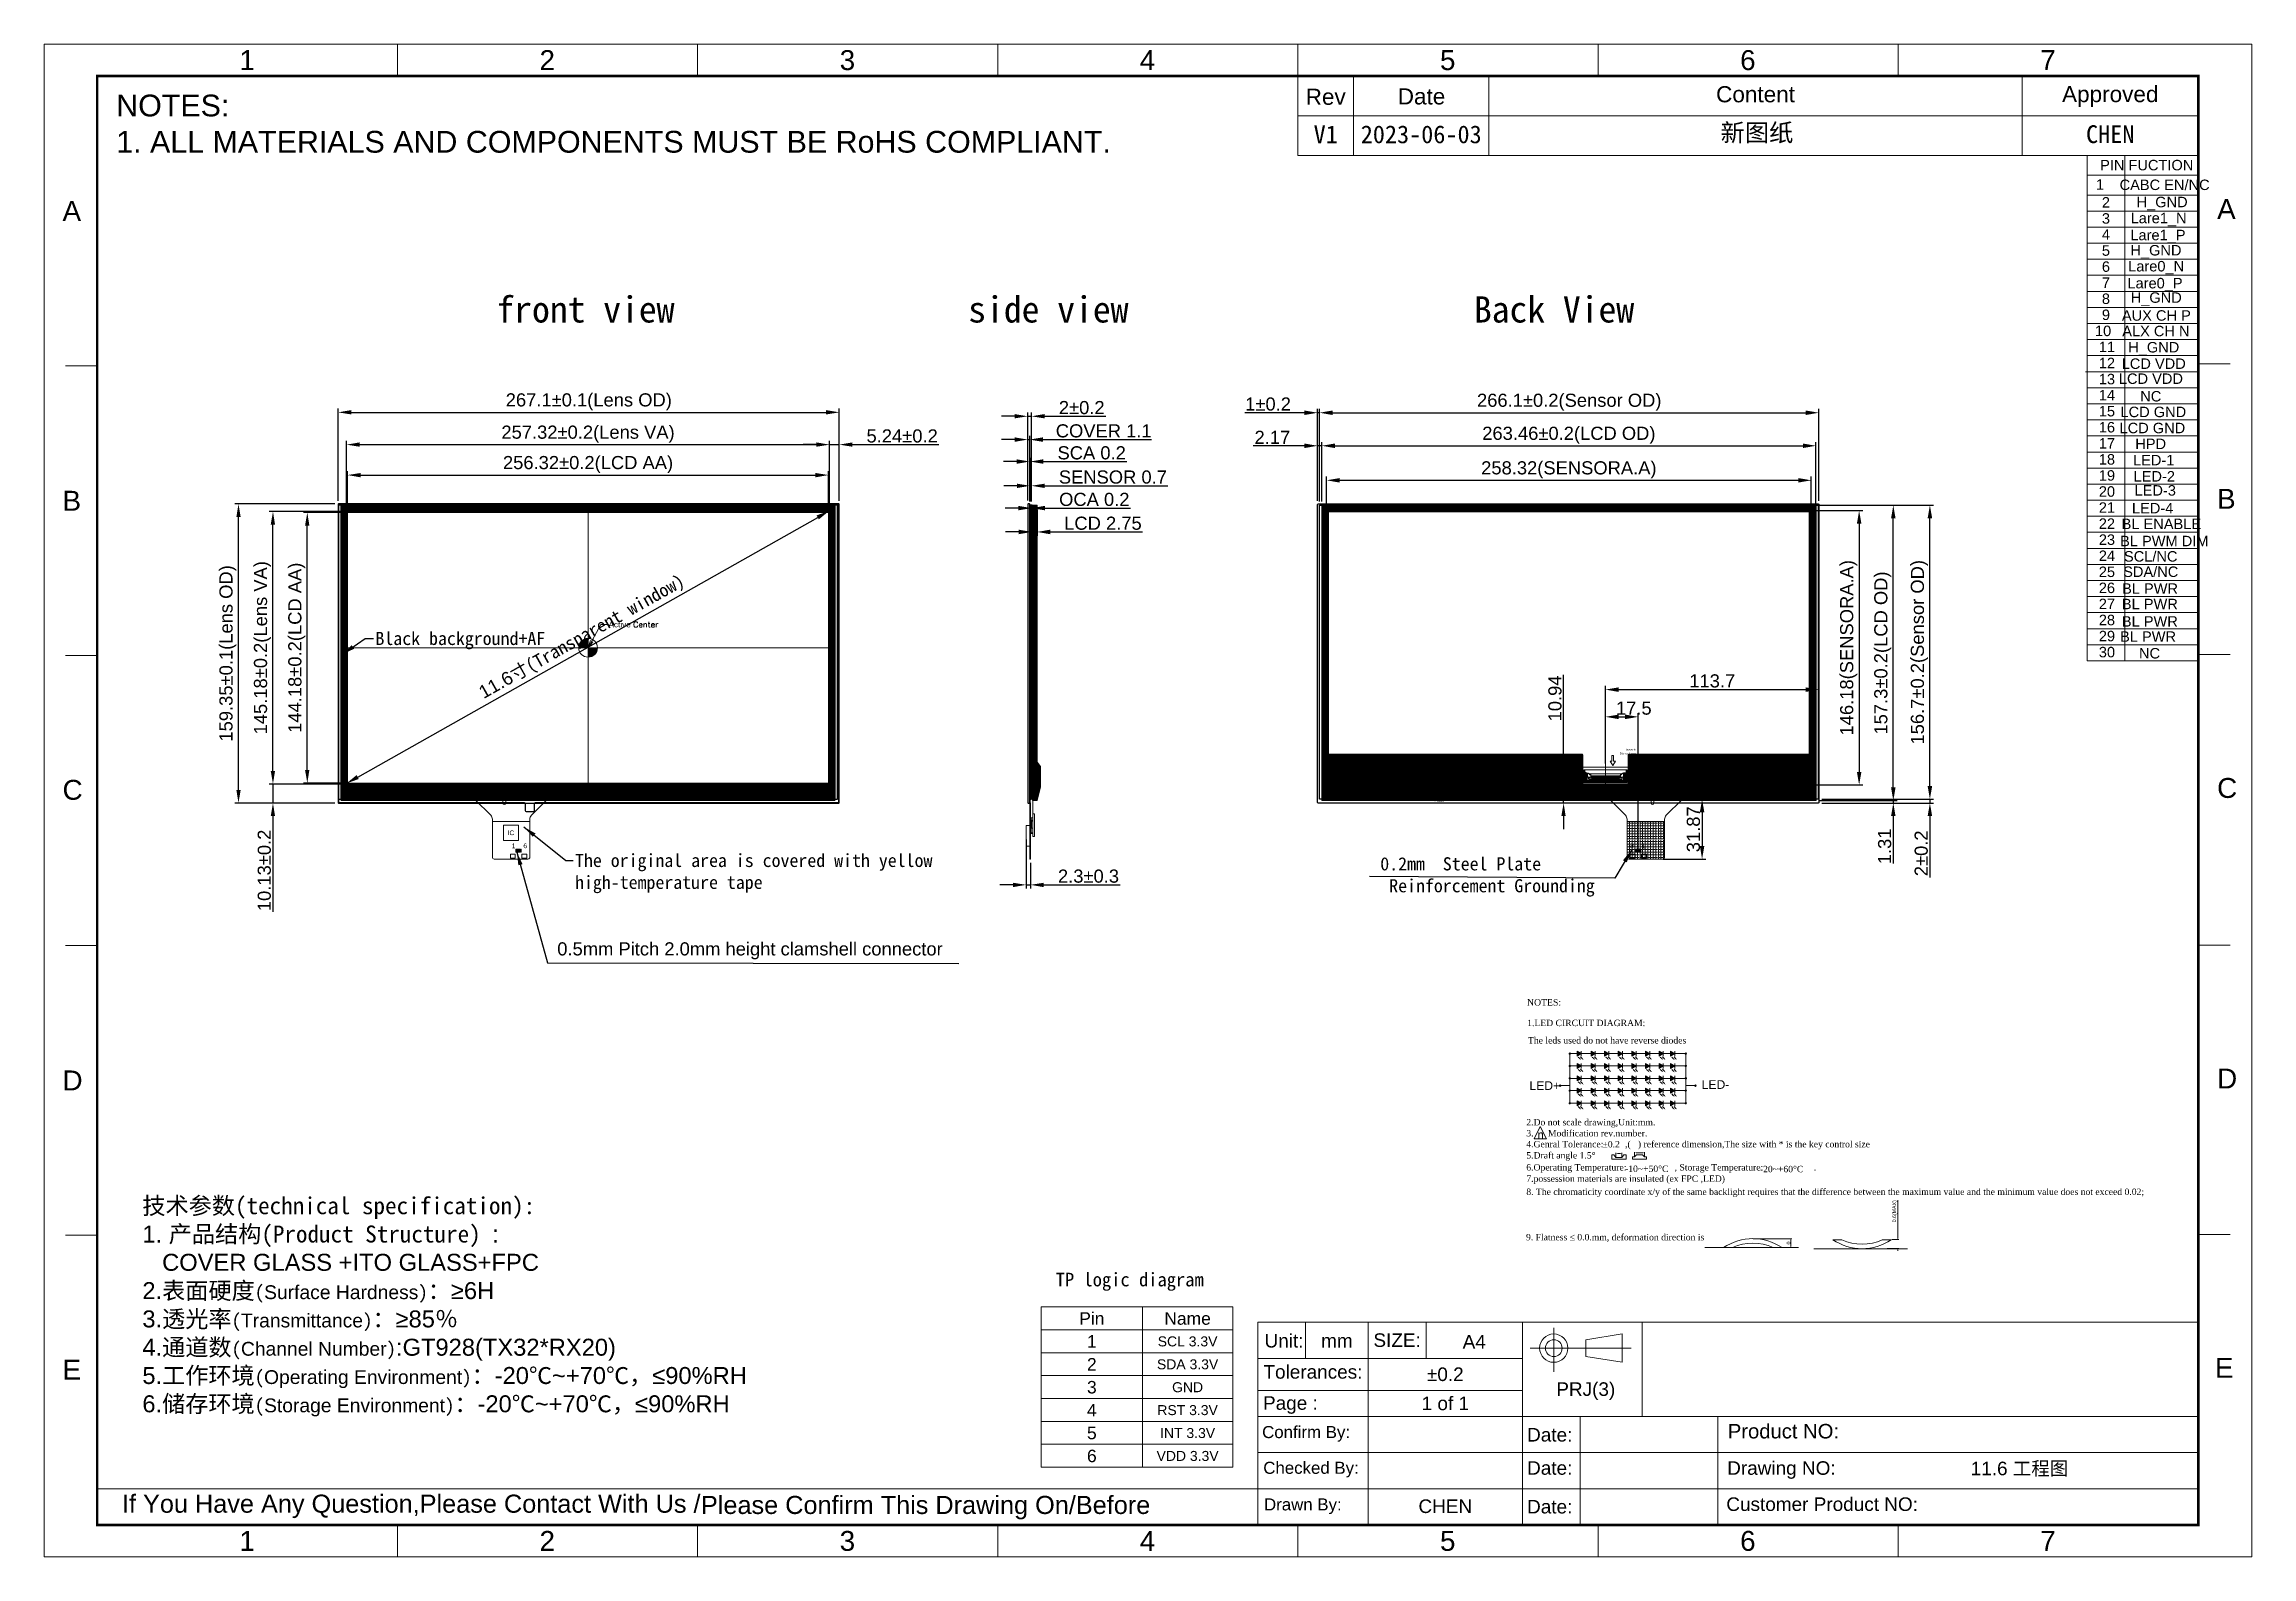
# Model space of a CAD drawing. Extents: x 6438 to 11432, y -3701 to -2371.
# Drawn here: x 10255 to 11432, y -3701 to -2896 of the extents above; entities that cross this region are included whole.
import ezdxf
from ezdxf.enums import TextEntityAlignment as Align

# ---------------------------------------------------------------- set-up
doc = ezdxf.new("R2010")
doc.units = 0
doc.header["$LTSCALE"] = 3
doc.layers.get('0').update_dxf_attribs({"linetype": 'CONTINUOUS', "lineweight": 9})
doc.layers.get('DEFPOINTS').update_dxf_attribs({"linetype": 'CONTINUOUS', "lineweight": 9})
for name, color, linetype, lineweight in [('DIM', 6, 'CONTINUOUS', 9), ('FPC', 1, 'CONTINUOUS', 9), ('LCD', 4, 'CONTINUOUS', 9), ('TK', 7, 'CONTINUOUS', 9)]:
    doc.layers.add(name, color=color, linetype=linetype, lineweight=lineweight)
for name, color, linetype in [('Lens', 161, 'CONTINUOUS'), ('PET保护膜膜', 22, 'CONTINUOUS'), ('SENSOR', 8, 'CONTINUOUS'), ('Sensor AA', 180, 'CONTINUOUS'), ('胶黏', 3, 'CONTINUOUS')]:
    doc.layers.add(name, color=color, linetype=linetype)
doc.styles.add('4', font='simhei.ttf')
doc.styles.add('Arial', font='arial.ttf')
doc.styles.get("Standard").update_dxf_attribs({"font": 'arial.ttf'})
doc.styles.add('STYLE1', font='times.ttf')
doc.styles.add('WMF-ARIAL0', font='arial.ttf')
doc.styles.add('宋体', font='arial.ttf')
doc.dimstyles.new('DIM1', dxfattribs={"dimscale": 0, "dimtxt": 2, "dimasz": 0.6, "dimexe": 0.5, "dimexo": 0.3, "dimgap": 0.2, "dimtad": 1, "dimdsep": 46, "dimtxsty": 'Standard', "dimcen": 1, "dimclrd": 3, "dimclre": 3, "dimclrt": 3, "dimadec": 0, "dimazin": 2, "dimtfac": 1, "dimtofl": 0, "dimtmove": 0, "dimatfit": 0, "dimfxl": 0, "dimtolj": 1, "dimlwd": -1, "dimlwe": -1, "dimarcsym": 0})
doc.dimstyles.new('标注', dxfattribs={"dimtxt": 7, "dimasz": 7, "dimexe": 2, "dimexo": 2, "dimgap": 1, "dimtad": 1, "dimzin": 9, "dimdsep": 46, "dimtxsty": '宋体', "dimcen": 1, "dimadec": 0, "dimazin": 0, "dimtm": 0.05, "dimtfac": 1, "dimtmove": 0, "dimatfit": 3, "dimfxl": 0, "dimtolj": 1, "dimarcsym": 0})
pattern_1 = [(45, (8985.84225, 12032.7492), (-0.224506403, 0.224506403), []), (135, (8985.84225, 12032.7492), (-0.224506403, -0.224506403), [])]
pattern_2 = [(45, (8928.98307, 12032.7492), (-0.224506403, 0.224506403), []), (135, (8928.98307, 12032.7492), (-0.224506403, -0.224506403), [])]

msp = doc.modelspace()

# ---------------------------------------------------------------- texts
at = {"color": 3}
for s, height, p in [('PIN FUCTION', 5.56875, (11350.906, -2962.7566)), ('1', 5.5688, (11348.6742, -2973.0952)), ('3', 5.5688, (11351.8514, -2991.1709)), ('2', 5.5688, (11351.8514, -2982.6143)), ('4', 5.5688, (11351.8514, -2999.7275)), ('5', 5.5688, (11351.8514, -3008.2841)), ('6', 5.5688, (11351.8514, -3016.8407)), ('7', 5.5688, (11351.8514, -3025.3973)), ('8', 5.5688, (11351.8514, -3033.9539)), ('10', 5.56875, (11348.172, -3051.0671)), ('9', 5.5688, (11351.8514, -3042.5105)), ('11', 5.56875, (11350.2168, -3059.6236)), ('12', 5.56875, (11350.2168, -3068.1802)), ('13', 5.56875, (11350.2168, -3076.7368)), ('14', 5.56875, (11350.2168, -3085.2934)), ('15', 5.56875, (11350.2168, -3093.85)), ('16', 5.56875, (11350.2168, -3102.4066)), ('17', 5.56875, (11350.2168, -3110.9632)), ('18', 5.56875, (11350.2168, -3119.5198)), ('19', 5.56875, (11350.2168, -3128.0764)), ('20', 5.56875, (11350.2168, -3136.633)), ('21', 5.56875, (11350.2168, -3145.1896)), ('22', 5.56875, (11350.2168, -3153.7462)), ('23', 5.56875, (11350.2168, -3162.3028)), ('24', 5.56875, (11350.2168, -3170.8594)), ('25', 5.56875, (11350.2168, -3179.416)), ('26', 5.56875, (11350.2168, -3187.9726)), ('27', 5.56875, (11350.2168, -3196.5291)), ('28', 5.56875, (11350.2168, -3205.0857)), ('29', 5.56875, (11350.2168, -3213.6423)), ('30', 5.56875, (11350.2168, -3222.1989))]:
    msp.add_text(s, height=height, dxfattribs=at).set_placement(p)
for s, p in [('CABC EN/NC', (11385.2943, -2970.4773)), ('Lare1_N', (11382.0975, -2988.1709)), ('H_GND', (11383.9476, -2979.6448)), ('Lare1_P', (11381.7385, -2997.2216)), ('Lare0_N', (11380.7737, -3013.8314)), ('H_GND', (11380.6617, -3005.3363)), ('Lare0_P', (11380.1692, -3022.8631)), ('H_GND', (11380.8237, -3030.5434)), ('AUX CH P', (11380.8943, -3040.0833)), ('ALX CH N', (11380.6424, -3048.3724)), ('H_GND', (11379.49, -3057.0121)), ('LCD VDD', (11379.49, -3065.7573)), ('LCD VDD', (11377.991, -3073.7549)), ('NC', (11377.9193, -3083.1207)), ('LCD GND', (11379.2747, -3091.4689)), ('LCD GND', (11378.7737, -3100.0346)), ('HPD', (11377.8618, -3108.4728)), ('LED-1', (11379.4597, -3117.1286)), ('LED-2', (11379.7683, -3125.7756)), ('LED-4', (11378.8979, -3142.7413)), ('LED-3', (11380.2848, -3133.2654)), ('BL ENABLE', (11383.5577, -3151.1097)), ('BL PWM DIM', (11385.1109, -3160.2438)), ('SDA/NC', (11377.8903, -3176.5943)), ('SCL/NC', (11377.8889, -3168.4111)), ('BL PWR', (11377.5225, -3185.5656)), ('BL PWR', (11377.4253, -3193.7905)), ('BL PWR', (11376.468, -3211.1457)), ('BL PWR', (11377.4222, -3203.0585)), ('NC', (11377.248, -3220.0275))]:
    msp.add_text(s, height=5.56875, dxfattribs=at).set_placement(p, align=Align.MIDDLE_CENTER)
at = {"insert": (10307.5933, -3509.8087), "char_height": 9.0446629, "width": 347.740088, "attachment_point": 1, "style": '宋体'}
msp.add_mtext('{\\fSimHei|b0|i0|c134|p49;\\C1;技术参数(\\fSimSun|b0|i0|c134|p54;technical specification):\\P\\fArial|b0|i0|c238|p34;1. \\fSimHei|b0|i0|c134|p49;产品结构(Product Structure) \\fArial|b0|i0|c238|p34;:\\P   COVER GLASS +ITO GLASS+FPC\\fArial|b0|i0|c134|p34;\\P\\fArial|b0|i0|c238|p34;2.\\fSimHei|b0|i0|c134|p49;表面硬度\\fSimSun|b0|i0|c134|p54;\\H0.8129x;(\\fArial|b0|i0|c204|p34;Surface Hardness\\fSimSun|b0|i0|c134|p54;)\\H1.23x;：\\fArial|b0|i0|c134|p34;≥6\\fArial|b0|i0|c238|p34;H\\P3.\\fSimHei|b0|i0|c134|p49;透光率\\fSimSun|b0|i0|c134|p54;\\H0.8129x;(\\fArial|b0|i0|c204|p34;Transmittance\\fSimSun|b0|i0|c134|p54;)\\H1.23x;：\\fArial|b0|i0|c134|p34;≥\\fArial|b0|i0|c238|p34;85\\fSimSun|b0|i0|c134|p54;％\\fArial|b0|i0|c238|p34;\\P4.\\fSimHei|b0|i0|c134|p49;通道数\\fSimSun|b0|i0|c134|p54;\\H0.8129x;(\\fArial|b0|i0|c134|p34;Channel Number\\fSimSun|b0|i0|c134|p54;)\\fArial|b0|i0|c238|p34;\\H1.23x;:\\fArial|b0|i0|c186|p34;GT928\\fArial|b0|i0|c238|p34;(TX\\fArial|b0|i0|c186|p34;32*\\fArial|b0|i0|c238|p34;RX\\fArial|b0|i0|c186|p34;20\\fArial|b0|i0|c238|p34;)\\fArial|b0|i0|c134|p34;\\P\\fArial|b0|i0|c238|p34;5.\\fSimHei|b0|i0|c134|p49;工作环境\\fSimSun|b0|i0|c134|p54;\\H0.8129x;(\\fArial|b0|i0|c134|p34;Operating\\fArial|b0|i0|c204|p34; Environment\\fSimSun|b0|i0|c134|p54;)\\H1.23x;：\\fArial|b0|i0|c238|p34;-\\fArial|b0|i0|c186|p34;2\\fArial|b0|i0|c238|p34;0\\fSimSun|b0|i0|c134|p54;℃\\fArial|b0|i0|c238|p34;~+\\fArial|b0|i0|c186|p34;7\\fArial|b0|i0|c238|p34;0\\fSimSun|b0|i0|c134|p54;℃，\\fArial|b0|i0|c134|p34;≤\\fArial|b0|i0|c238|p34;90%RH\\fArial|b0|i0|c134|p34;\\P\\fArial|b0|i0|c238|p34;6.\\fSimHei|b0|i0|c134|p49;储存环境\\fSimSun|b0|i0|c134|p54;\\H0.8129x;(\\fArial|b0|i0|c204|p34;Storage Environment\\fSimSun|b0|i0|c134|p54;)\\H1.23x;：\\fArial|b0|i0|c238|p34;-20\\fSimSun|b0|i0|c134|p54;℃\\fArial|b0|i0|c238|p34;~+70\\fSimSun|b0|i0|c134|p54;℃，\\fArial|b0|i0|c134|p34;≤\\fArial|b0|i0|c238|p34;90%RH}', dxfattribs=at)
at = {"color": 3, "insert": (10794.3247, -3550.0394), "char_height": 7.248876, "width": 85.804872, "attachment_point": 1}
msp.add_mtext('{\\fSimHei|b0|i0|c134|p2;TP logic diagram}', dxfattribs=at)
at = {"layer": 'DIM'}
for s, height, style, p in [('NOTES:', 3.4353, 'STYLE1', (11045.4933, -3407.7085)), ('1.LED CIRCUIT DIAGRAM:', 3.400944, 'STYLE1', (11045.5994, -3418.6561)), ('The leds used do not have reverse diodes', 3.400944, 'STYLE1', (11046.0297, -3427.9266)), ('LED+', 4.62726, '宋体', (11046.8074, -3452.6601)), ('LED-', 4.62726, '宋体', (11138.5901, -3452.0978)), ('2.Do not scale drawing,Unit:mm.', 3.400944, 'STYLE1', (11045.1293, -3471.5361)), ('4.Genral Tolerance:         ,(   ) reference dimension,The size with * is the key control size', 3.400944, 'STYLE1', (11045.1293, -3483.2188)), ('3.      Modification rev.number.', 3.400944, 'STYLE1', (11045.1293, -3477.4183)), ('%%P0.2', 3.40094, 'STYLE1', (11085.7445, -3483.283)), ('6.Operating Temperature:                    , Storage Temperature:                     .', 3.400944, 'STYLE1', (11045.1293, -3495.5811)), ('5.Draft angle 1.5%%d', 3.400944, 'STYLE1', (11045.1293, -3489.1799)), ('-10~+50%%DC', 3.400944, 'STYLE1', (11097.732, -3496.3533)), (' -20~+60%%DC', 3.400944, 'STYLE1', (11168.3135, -3496.4935)), ('8. The chromaticity coordinate x/y of the same backlight requires that the difference between the maximum value and the minimum value does not exceed 0.02;', 3.400944, 'STYLE1', (11045.1293, -3508.5964)), ('7.possession materials are insulated (ex FPC ,LED)', 3.400944, 'STYLE1', (11045.1293, -3501.5945)), ('9. Flatness ≤ 0.0.mm, deformation direction is', 3.400944, 'STYLE1', (11044.955, -3532.7779))]:
    msp.add_text(s, height=height, dxfattribs=dict(at, style=style)).set_placement(p)
at = {"layer": 'DIM', "style": '4'}
msp.add_text('n', height=4.9017, dxfattribs=at).set_placement((11052.7525, -3476.4273), align=Align.MIDDLE)
at = {"layer": 'DIM', "attachment_point": 2}
for s, insert, char_height, width, style in [('{\\fSimHei|b0|i0|c134|p2;front view}', (10543.7121, -3029.8855), 13.9425, 137.696288, '宋体'), ('{\\fSimHei|b0|i0|c134|p2;side view}', (10790.3947, -3029.8855), 13.9425, 137.696288, '宋体'), ('{\\fSimHei|b0|i0|c134|p2;Back View}', (11059.889, -3029.8855), 13.9425, 137.696288, '宋体'), ('Pin', (10813.5821, -3571.0824), 6.65513, 53.980645, 'WMF-ARIAL0'), ('Name', (10864.6119, -3571.0824), 6.65513, 48.078876, 'WMF-ARIAL0'), ('1', (10813.5821, -3583.2835), 6.6551, 53.980645, 'WMF-ARIAL0'), ('SCL 3.3V', (10864.6119, -3583.9583), 5.3241, 48.078876, 'WMF-ARIAL0'), ('2', (10813.5821, -3595.4846), 6.6551, 53.980645, 'WMF-ARIAL0'), ('SDA 3.3V', (10864.6119, -3596.1594), 5.3241, 48.078876, 'WMF-ARIAL0'), ('3', (10813.5821, -3607.6856), 6.6551, 53.980645, 'WMF-ARIAL0'), ('GND', (10864.6119, -3608.3605), 5.3241, 48.078876, 'WMF-ARIAL0'), ('4', (10813.5821, -3619.8867), 6.6551, 53.980645, 'WMF-ARIAL0'), ('RST 3.3V', (10864.6119, -3620.5615), 5.3241, 48.078876, 'WMF-ARIAL0'), ('5', (10813.5821, -3632.0878), 6.6551, 53.980645, 'WMF-ARIAL0'), ('INT 3.3V', (10864.6119, -3632.7626), 5.3241, 48.078876, 'WMF-ARIAL0'), ('6', (10813.5821, -3644.2888), 6.6551, 53.980645, 'WMF-ARIAL0'), ('VDD 3.3V', (10864.6119, -3644.9637), 5.3241, 48.078876, 'WMF-ARIAL0')]:
    msp.add_mtext(s, dxfattribs=dict(at, insert=insert, char_height=char_height, width=width, style=style))
at = {"layer": 'DIM', "char_height": 7, "style": '宋体'}
for s, insert, attachment_point in [('{\\fSimHei|b0|i0|c134|p49;Black background+AF}', (10431.8122, -3208.6292), 1), ('{\\fSimSun|b0|i0|c134|p2;The original area is covered with yellow\\Phigh-temperature tape}', (10538.1543, -3326.8898), 1), ('{\\fSimHei|b0|i0|c134|p49;0.2mm  Steel Plate\\P Reinforcement Grounding}', (10967.2904, -3349.6816), 7), ('0.5mm Pitch 2.0mm height clamshell connector', (10528.6993, -3374.0083), 1)]:
    msp.add_mtext(s, dxfattribs=dict(at, insert=insert, attachment_point=attachment_point))
at = {"layer": 'FPC', "char_height": 2.5, "attachment_point": 1, "style": 'Arial'}
for s, width, insert in [('IC', 6.418772, (10502.2625, -3314.4278)), ('1', 0.895977, (10504.4747, -3321.3707)), ('6', 0.895977, (10510.6506, -3321.3707))]:
    msp.add_mtext_dynamic_manual_height_columns(s, width=width, gutter_width=12.5, heights=[0], dxfattribs=dict(at, insert=insert))
at = {"layer": 'FPC', "color": 2, "extrusion": (0, 0, -1), "char_height": 2.5, "attachment_point": 1, "text_direction": (-1, 0, 0), "style": 'Arial'}
for s, insert in [('6', (11102.3423, -3321.3707)), ('1', (11108.5181, -3321.3707))]:
    msp.add_mtext_dynamic_manual_height_columns(s, width=0.895977, gutter_width=12.5, heights=[0], dxfattribs=dict(at, insert=insert))
at = {"layer": 'TK', "style": '宋体'}
for s, insert, char_height, width, attachment_point in [('{\\fSimHei|b0|i0|c134|p49;V1}', (10938.2237, -2938.8431), 9.474715, 29.688383, 2), ('{\\fSimHei|b0|i0|c134|p49;2023-06-\\fSimHei|b0|i0|c0|p49;0\\fSimHei|b0|i0|c134|p49;3}', (10989.1181, -2938.8431), 9.474715, 72.100358, 2), ('{\\fSimHei|b0|i0|c134|p49;新图纸}', (11168.0296, -2937.9442), 9.474715, 282.71072, 2), ('{\\fSimHei|b0|i0|c134|p49;CHEN}', (11356.3128, -2943.5805), 9.474715, 93.855747, 5), ('{\\H1.25x;±0.2}', (11001.9553, -3600.5024), 5.783451, 82.220315, 2), ('11.6 {\\fSimHei|b0|i0|c134|p49;工程图}', (11307.9597, -3650.6801), 7.226462, 190.561935, 2)]:
    msp.add_mtext(s, dxfattribs=dict(at, insert=insert, char_height=char_height, width=width, attachment_point=attachment_point))

# ---------------------------------------------------------------- blocks, each defined once
blk = doc.blocks.new('1')
at = {"layer": 'TK'}
for points in [[(8358.96, -2934.71), (9273.11, -2934.71), (9273.11, -3560.84), (8358.96, -3560.84)], [(9012.33, -3480.31), (8997.28, -3477.93), (8997.28, -3470.96), (9012.33, -3468.58)]]:
    blk.add_lwpolyline(points, close=True, dxfattribs=at)
for points in [[(8505.24, -2947.89), (8505.24, -2934.71)], [(8629.52, -2934.71), (8629.52, -2947.89)], [(8753.81, -2934.71), (8753.81, -2947.89)], [(8878.09, -2934.71), (8878.09, -2947.89), (8878.09, -2980.84), (9250.94, -2980.84)], [(9002.37, -2947.89), (9002.37, -2934.71)], [(9126.66, -2947.89), (9126.66, -2934.71)], [(8901.16, -2947.89), (8901.16, -2980.84)], [(8957.18, -2980.84), (8957.18, -2947.89)], [(9178.02, -2980.84), (9178.02, -2947.89)], [(8878.09, -2964.37), (9250.94, -2964.37)], [(8380.95, -3067.84), (8367.77, -3067.84)], [(9250.94, -3067.06), (9264.12, -3067.06)], [(8367.77, -3187.8), (8380.95, -3187.8)], [(9250.94, -3187.34), (9264.12, -3187.34)], [(8380.95, -3307.75), (8367.77, -3307.75)], [(9250.94, -3307.62), (9264.12, -3307.62)], [(8380.95, -3427.7), (8367.77, -3427.7)], [(9250.94, -3427.37), (9264.12, -3427.37)], [(8861.48, -3547.65), (8861.48, -3463.77), (9250.94, -3463.77)], [(8881.32, -3478.75), (8881.32, -3463.77)], [(8907.2, -3547.65), (8907.2, -3463.77)], [(8931.18, -3478.75), (8931.18, -3463.77)], [(8971.09, -3547.65), (8971.09, -3463.77)], [(9020.61, -3502.72), (9020.61, -3463.77)], [(8971.09, -3478.75), (8861.48, -3478.75)], [(8971.09, -3492.02), (8861.48, -3492.02)], [(9250.94, -3502.72), (8861.48, -3502.72)], [(8994.95, -3547.65), (8994.95, -3502.72)], [(9051.97, -3547.65), (9051.97, -3502.72)], [(8861.48, -3517.7), (9250.94, -3517.7)], [(8380.95, -3532.68), (9250.94, -3532.68)], [(8505.24, -3560.84), (8505.24, -3547.65)], [(8629.52, -3560.84), (8629.52, -3547.65)], [(8753.81, -3560.84), (8753.81, -3547.65)], [(8878.09, -3560.84), (8878.09, -3547.65)], [(9002.37, -3560.84), (9002.37, -3547.65)], [(9126.66, -3560.84), (9126.66, -3547.65)]]:
    blk.add_lwpolyline(points, dxfattribs=at)
at = {"layer": 'TK', "const_width": 1}
blk.add_lwpolyline([(9250.94, -3547.65), (8380.95, -3547.65), (8380.95, -2947.89), (9250.94, -2947.89)], close=True, dxfattribs=at)
at = {"layer": 'TK', "ltscale": 0.04}
for points in [[(8984.05, -3484.3), (8984.05, -3466.1)], [(8974.29, -3474.45), (9016.04, -3474.45)]]:
    blk.add_lwpolyline(points, dxfattribs=at)
at = {"layer": 'TK'}
for radius in [5.87, 3.48]:
    blk.add_circle((8984.05, -3474.45), radius, dxfattribs=at)
at = {"layer": 'TK', "style": '宋体'}
for s, p in [('1', (8439.8, -2945.42)), ('2', (8564.08, -2945.42)), ('3', (8688.37, -2945.42)), ('4', (8812.65, -2945.42)), ('5', (8936.94, -2945.42)), ('6', (9061.22, -2945.42)), ('7', (9185.5, -2945.42)), ('A', (8366.57, -3007.87)), ('A', (9258.73, -3007.08)), ('B', (8366.57, -3127.82)), ('B', (9258.73, -3127.03)), ('C', (8366.57, -3247.48)), ('C', (9258.73, -3246.7)), ('D', (8366.57, -3367.76)), ('D', (9258.73, -3366.98)), ('E', (8366.57, -3487.51)), ('E', (9257.81, -3486.73)), ('1', (8439.8, -3558.36)), ('2', (8564.08, -3558.36)), ('3', (8688.37, -3558.36)), ('4', (8812.65, -3558.36)), ('5', (8936.94, -3558.36)), ('6', (9061.22, -3558.36)), ('7', (9185.5, -3558.36))]:
    blk.add_text(s, height=8.24, dxfattribs=at).set_placement(p)
for s, insert, char_height, width, attachment_point in [('{\\H0.6349x;Content}', (9067.6, -2952.09), 10.5169, 220.8366, 2), ('{\\H0.6349x;Approved}', (9214.48, -2952.03), 10.5169, 72.926, 2), ('NOTES:\\P1. ALL MATERIALS AND COMPONENTS MUST BE RoHS COMPLIANT.', (8388.8, -2967.67), 9.009, 437.119, 4), ('{\\H0.6349x;Rev}', (8889.62, -2953.14), 10.5169, 23.0679, 2), ('{\\H0.6349x;Date}', (8929.29, -2952.98), 10.5169, 56.2649, 2), ('{\\H1.25x; Unit:}', (8871.27, -3468.58), 4.4937, 20.0942, 2), ('{\\H1.25x;mm}', (8894.26, -3468.58), 4.4937, 25.8845, 2), ('{\\H1.25x;SIZE:}', (8919.19, -3468.33), 4.4937, 23.9823, 2), ('{\\H1.25x;A4}', (8951.13, -3468.99), 4.4937, 39.903, 2), ('{\\H1.25x;Tolerances:}', (8884.34, -3481.47), 4.4937, 45.7163, 2), ('{\\H1.25x;PRJ(3)}', (8985.1, -3488.6), 4.4937, 82.3064, 1), ('{\\H1.25x;\\C256; Page :}', (8861.48, -3494.35), 4.4937, 45.7163, 1), ('{\\H1.25x;1 of 1}', (8939.14, -3494.5), 4.4937, 63.8852, 2), ('{\\H1.111x; Confirm By:}', (8861.35, -3506.69), 4.4937, 45.848, 1), ('{\\H1.25x; Date:}', (8970.83, -3507.49), 4.4937, 24.1241, 1), ('{\\H1.25x; Product NO:}', (9053.8, -3505.83), 4.7933, 49.893, 1), (' Checked By:', (8861.83, -3521.49), 4.9909, 45.3695, 1), ('{\\H1.25x; Date:}', (8970.83, -3521.24), 4.4937, 24.1241, 1), ('{\\H1.25x; Drawing NO:}', (9053.68, -3521.27), 4.4937, 49.7844, 1), ('If You Have Any Question,Please Contact With Us /', (8391.18, -3535.09), 7.4896, 266.1296, 1), ('Please Confirm This Drawing On/Before', (8630.92, -3535.61), 7.4896, 206.748, 1), (' Drawn By:', (8862.14, -3536.64), 4.991, 45.0605, 1), ('{\\H1.25x;CHEN}', (8939.14, -3537.08), 4.4937, 63.8852, 2), ('{\\H1.25x; Date:}', (8970.83, -3537.26), 4.4937, 24.1241, 1), ('{\\H1.25x;Customer Product NO: }', (9055.5, -3536.23), 4.4937, 195.4465, 1)]:
    blk.add_mtext(s, dxfattribs=dict(at, insert=insert, char_height=char_height, width=width, attachment_point=attachment_point))
blk = doc.blocks.new('*D2')
at = {"layer": 'DEFPOINTS', "color": 0}
for p in [(10358.8, -3140.5), (10412.2, -3140.5), (10412.2, -3299.8)]:
    blk.add_point(p, dxfattribs=at)
at = {"layer": 'DIM', "color": 0, "lineweight": -2}
for p, q in [((10410.2, -3140.5), (10356.8, -3140.5)), ((10358.8, -3292.8), (10358.8, -3147.5)), ((10410.2, -3299.8), (10356.8, -3299.8))]:
    blk.add_line(p, q, dxfattribs=at)
at = {"layer": 'DIM', "color": 0}
for points in [[(10357.7, -3147.5), (10360, -3147.5), (10358.8, -3140.5)], [(10357.7, -3292.8), (10360, -3292.8), (10358.8, -3299.8)]]:
    blk.add_solid(points, dxfattribs=at)
at = {"layer": 'DIM', "color": 0, "insert": (10353.2, -3220.1), "char_height": 7, "attachment_point": 5, "rotation": 90, "style": '宋体'}
blk.add_mtext('\\A1;159.35%%P0.1(Lens OD)  ', dxfattribs=at)
blk = doc.blocks.new('*D3')
at = {"layer": 'DEFPOINTS', "color": 0}
for p in [(10377.2, -3144.5), (10416.4, -3144.5), (10416.4, -3289.7)]:
    blk.add_point(p, dxfattribs=at)
at = {"layer": 'DIM', "color": 0, "lineweight": -2}
for p, q in [((10414.4, -3144.5), (10375.2, -3144.5)), ((10377.2, -3282.7), (10377.2, -3151.5)), ((10414.4, -3289.7), (10375.2, -3289.7))]:
    blk.add_line(p, q, dxfattribs=at)
at = {"layer": 'DIM', "color": 0}
for points in [[(10376, -3151.5), (10378.3, -3151.5), (10377.2, -3144.5)], [(10376, -3282.7), (10378.3, -3282.7), (10377.2, -3289.7)]]:
    blk.add_solid(points, dxfattribs=at)
at = {"layer": 'DIM', "color": 0, "insert": (10371.6, -3217.1), "char_height": 7, "attachment_point": 5, "rotation": 90, "style": '宋体'}
blk.add_mtext('\\A1;145.18%%P0.2(Lens VA)', dxfattribs=at)
blk = doc.blocks.new('*D4')
at = {"layer": 'DEFPOINTS', "color": 0}
for p in [(10679, -3091.7), (10411.9, -3140.8), (10679, -3140.8)]:
    blk.add_point(p, dxfattribs=at)
at = {"layer": 'DIM', "color": 0, "lineweight": -2}
for p, q in [((10411.9, -3138.8), (10411.9, -3089.7)), ((10418.9, -3091.7), (10672, -3091.7)), ((10679, -3138.8), (10679, -3089.7))]:
    blk.add_line(p, q, dxfattribs=at)
at = {"layer": 'DIM', "color": 0}
for points in [[(10418.9, -3090.5), (10418.9, -3092.8), (10411.9, -3091.7)], [(10672, -3090.5), (10672, -3092.8), (10679, -3091.7)]]:
    blk.add_solid(points, dxfattribs=at)
at = {"layer": 'DIM', "color": 0, "insert": (10545.5, -3086.1), "char_height": 7, "attachment_point": 5, "style": '宋体'}
blk.add_mtext('\\A1;267.1%%P0.1(Lens OD)', dxfattribs=at)
blk = doc.blocks.new('*D5')
at = {"layer": 'DEFPOINTS', "color": 0}
for p in [(10673.8, -3108.9), (10416.4, -3144.5), (10673.8, -3144.5)]:
    blk.add_point(p, dxfattribs=at)
at = {"layer": 'DIM', "color": 0, "lineweight": -2}
for p, q in [((10416.4, -3142.5), (10416.4, -3106.9)), ((10423.4, -3108.9), (10666.8, -3108.9)), ((10673.8, -3142.5), (10673.8, -3106.9))]:
    blk.add_line(p, q, dxfattribs=at)
at = {"layer": 'DIM', "color": 0}
for points in [[(10423.4, -3107.7), (10423.4, -3110), (10416.4, -3108.9)], [(10666.8, -3107.7), (10666.8, -3110), (10673.8, -3108.9)]]:
    blk.add_solid(points, dxfattribs=at)
at = {"layer": 'DIM', "color": 0, "insert": (10545.1, -3103.3), "char_height": 7, "attachment_point": 5, "style": '宋体'}
blk.add_mtext('\\A1;257.32%%P0.2(Lens VA)', dxfattribs=at)
blk = doc.blocks.new('*D6')
at = {"layer": 'DEFPOINTS', "color": 0}
for p in [(10416.4, -3289.7), (10377.2, -3299.8), (10412.2, -3299.8)]:
    blk.add_point(p, dxfattribs=at)
at = {"layer": 'DIM', "color": 0, "lineweight": -2}
for p, q in [((10377.2, -3282.7), (10377.2, -3275.7)), ((10414.4, -3289.7), (10375.2, -3289.7)), ((10377.2, -3289.7), (10377.2, -3299.8)), ((10410.2, -3299.8), (10375.2, -3299.8)), ((10377.2, -3306.8), (10377.2, -3357.7))]:
    blk.add_line(p, q, dxfattribs=at)
at = {"layer": 'DIM', "color": 0}
for points in [[(10376, -3282.7), (10378.3, -3282.7), (10377.2, -3289.7)], [(10376, -3306.8), (10378.3, -3306.8), (10377.2, -3299.8)]]:
    blk.add_solid(points, dxfattribs=at)
at = {"layer": 'DIM', "color": 0, "insert": (10372.6, -3335.7), "char_height": 7, "attachment_point": 5, "rotation": 90, "style": '宋体'}
blk.add_mtext('\\A1;10.13%%P0.2', dxfattribs=at)
blk = doc.blocks.new('*D7')
at = {"layer": 'DEFPOINTS', "color": 0}
for p in [(10679, -3108.9), (10679, -3140.8), (10673.8, -3144.5)]:
    blk.add_point(p, dxfattribs=at)
at = {"layer": 'DIM', "color": 0, "lineweight": -2}
for p, q in [((10666.8, -3108.9), (10659.8, -3108.9)), ((10673.8, -3142.5), (10673.8, -3106.9)), ((10673.8, -3108.9), (10679, -3108.9)), ((10679, -3138.8), (10679, -3106.9)), ((10686, -3108.9), (10732.1, -3108.9))]:
    blk.add_line(p, q, dxfattribs=at)
at = {"layer": 'DIM', "color": 0}
for points in [[(10666.8, -3107.7), (10666.8, -3110), (10673.8, -3108.9)], [(10686, -3107.7), (10686, -3110), (10679, -3108.9)]]:
    blk.add_solid(points, dxfattribs=at)
at = {"layer": 'DIM', "color": 0, "insert": (10712.5, -3104.3), "char_height": 7, "attachment_point": 5, "style": '宋体'}
blk.add_mtext('\\A1;5.24%%P0.2', dxfattribs=at)
blk = doc.blocks.new('*D8')
at = {"layer": 'DEFPOINTS', "color": 0}
for p in [(11199.5, -3141.2), (11240.7, -3141.2), (11199.5, -3298.5)]:
    blk.add_point(p, dxfattribs=at)
at = {"layer": 'DIM', "color": 0, "lineweight": -2}
for p, q in [((11201.5, -3141.2), (11242.7, -3141.2)), ((11240.7, -3291.5), (11240.7, -3148.2)), ((11201.5, -3298.5), (11242.7, -3298.5))]:
    blk.add_line(p, q, dxfattribs=at)
at = {"layer": 'DIM', "color": 0}
for points in [[(11239.5, -3148.2), (11241.9, -3148.2), (11240.7, -3141.2)], [(11239.5, -3291.5), (11241.9, -3291.5), (11240.7, -3298.5)]]:
    blk.add_solid(points, dxfattribs=at)
at = {"layer": 'DIM', "color": 0, "insert": (11235.1, -3219.9), "char_height": 7, "attachment_point": 5, "rotation": 90, "style": '宋体'}
blk.add_mtext('\\A1;157.3%%P0.2(LCD OD)', dxfattribs=at)
blk = doc.blocks.new('*D9')
at = {"layer": 'DEFPOINTS', "color": 0}
for p in [(11199.5, -3109.5), (10936.1, -3141.2), (11199.5, -3142)]:
    blk.add_point(p, dxfattribs=at)
at = {"layer": 'DIM', "color": 0, "lineweight": -2}
for p, q in [((10936.1, -3139.2), (10936.1, -3107.5)), ((10943.1, -3109.5), (11192.5, -3109.5)), ((11199.5, -3140), (11199.5, -3107.5))]:
    blk.add_line(p, q, dxfattribs=at)
at = {"layer": 'DIM', "color": 0}
for points in [[(10943.1, -3108.3), (10943.1, -3110.7), (10936.1, -3109.5)], [(11192.5, -3108.3), (11192.5, -3110.7), (11199.5, -3109.5)]]:
    blk.add_solid(points, dxfattribs=at)
at = {"layer": 'DIM', "color": 0, "insert": (11067.8, -3103.9), "char_height": 7, "attachment_point": 5, "style": '宋体'}
blk.add_mtext('\\A1;263.46%%P0.2(LCD OD)', dxfattribs=at)
blk = doc.blocks.new('*D10')
at = {"layer": 'DEFPOINTS', "color": 0}
for p in [(11197, -3144), (11197, -3290.2), (11222.5, -3290.2)]:
    blk.add_point(p, dxfattribs=at)
at = {"layer": 'DIM', "color": 0, "lineweight": -2}
for p, q in [((11199, -3144), (11224.5, -3144)), ((11222.5, -3151), (11222.5, -3283.2)), ((11199, -3290.2), (11224.5, -3290.2))]:
    blk.add_line(p, q, dxfattribs=at)
at = {"layer": 'DIM', "color": 0}
for points in [[(11221.3, -3151), (11223.7, -3151), (11222.5, -3144)], [(11221.3, -3283.2), (11223.7, -3283.2), (11222.5, -3290.2)]]:
    blk.add_solid(points, dxfattribs=at)
at = {"layer": 'DIM', "color": 0, "insert": (11216.9, -3217.1), "char_height": 7, "attachment_point": 5, "rotation": 90, "style": '宋体'}
blk.add_mtext('\\A1;146.18(SENSORA.A)', dxfattribs=at)
blk = doc.blocks.new('*D11')
at = {"layer": 'DEFPOINTS', "color": 0}
for p in [(11197, -3127.9), (10938.7, -3144), (11197, -3144)]:
    blk.add_point(p, dxfattribs=at)
at = {"layer": 'DIM', "color": 0, "lineweight": -2}
for p, q in [((10938.7, -3142), (10938.7, -3125.9)), ((10945.7, -3127.9), (11190, -3127.9)), ((11197, -3142), (11197, -3125.9))]:
    blk.add_line(p, q, dxfattribs=at)
at = {"layer": 'DIM', "color": 0}
for points in [[(10945.7, -3126.7), (10945.7, -3129.1), (10938.7, -3127.9)], [(11190, -3126.7), (11190, -3129.1), (11197, -3127.9)]]:
    blk.add_solid(points, dxfattribs=at)
at = {"layer": 'DIM', "color": 0, "insert": (11067.8, -3122.3), "char_height": 7, "attachment_point": 5, "style": '宋体'}
blk.add_mtext('\\A1;258.32(SENSORA.A)', dxfattribs=at)
blk = doc.blocks.new('*D12')
at = {"layer": 'DEFPOINTS', "color": 0}
for p in [(10781.4, -3093.8), (10779.4, -3140.6), (10781.4, -3141.1)]:
    blk.add_point(p, dxfattribs=at)
at = {"layer": 'DIM', "color": 0, "lineweight": -2}
for p, q in [((10772.4, -3093.8), (10765.4, -3093.8)), ((10779.4, -3138.6), (10779.4, -3091.8)), ((10779.4, -3093.8), (10781.4, -3093.8)), ((10781.4, -3139.1), (10781.4, -3091.8)), ((10788.4, -3093.8), (10821, -3093.8))]:
    blk.add_line(p, q, dxfattribs=at)
at = {"layer": 'DIM', "color": 0}
for points in [[(10772.4, -3092.6), (10772.4, -3094.9), (10779.4, -3093.8)], [(10788.4, -3092.6), (10788.4, -3094.9), (10781.4, -3093.8)]]:
    blk.add_solid(points, dxfattribs=at)
at = {"layer": 'DIM', "color": 0, "insert": (10808.2, -3089.2), "char_height": 7, "attachment_point": 5, "style": '宋体'}
blk.add_mtext('\\A1;2%%P0.2', dxfattribs=at)
blk = doc.blocks.new('*D13')
at = {"layer": 'DEFPOINTS', "color": 0}
for p in [(10780.5, -3106.2), (10779.4, -3140.6), (10780.5, -3140.6)]:
    blk.add_point(p, dxfattribs=at)
at = {"layer": 'DIM', "color": 0, "lineweight": -2}
for p, q in [((10779.4, -3138.6), (10779.4, -3104.2)), ((10780.5, -3138.6), (10780.5, -3104.2)), ((10772.4, -3106.2), (10765.4, -3106.2)), ((10779.4, -3106.2), (10780.5, -3106.2)), ((10787.5, -3106.2), (10845.3, -3106.2))]:
    blk.add_line(p, q, dxfattribs=at)
at = {"layer": 'DIM', "color": 0}
for points in [[(10772.4, -3105), (10772.4, -3107.4), (10779.4, -3106.2)], [(10787.5, -3105), (10787.5, -3107.4), (10780.5, -3106.2)]]:
    blk.add_solid(points, dxfattribs=at)
at = {"layer": 'DIM', "color": 0, "insert": (10819.9, -3101.6), "char_height": 7, "attachment_point": 5, "style": '宋体'}
blk.add_mtext('\\A1;COVER 1.1', dxfattribs=at)
blk = doc.blocks.new('*D14')
at = {"layer": 'DEFPOINTS', "color": 0}
for p in [(10780.7, -3117.9), (10780.5, -3141.1), (10780.7, -3141.1)]:
    blk.add_point(p, dxfattribs=at)
at = {"layer": 'DIM', "color": 0, "lineweight": -2}
for p, q in [((10780.5, -3139.1), (10780.5, -3115.9)), ((10780.7, -3139.1), (10780.7, -3115.9)), ((10773.5, -3117.9), (10766.5, -3117.9)), ((10780.5, -3117.9), (10780.7, -3117.9)), ((10787.7, -3117.9), (10832.2, -3117.9))]:
    blk.add_line(p, q, dxfattribs=at)
at = {"layer": 'DIM', "color": 0}
for points in [[(10773.5, -3116.7), (10773.5, -3119.1), (10780.5, -3117.9)], [(10787.7, -3116.7), (10787.7, -3119.1), (10780.7, -3117.9)]]:
    blk.add_solid(points, dxfattribs=at)
at = {"layer": 'DIM', "color": 0, "insert": (10813.5, -3113.3), "char_height": 7, "attachment_point": 5, "style": '宋体'}
blk.add_mtext('\\A1;SCA 0.2', dxfattribs=at)
blk = doc.blocks.new('*D15')
at = {"layer": 'DEFPOINTS', "color": 0}
for p in [(10780.7, -3141.1), (10781.4, -3130.8), (10781.4, -3141.1)]:
    blk.add_point(p, dxfattribs=at)
at = {"layer": 'DIM', "color": 0, "lineweight": -2}
for p, q in [((10780.7, -3139.1), (10780.7, -3128.8)), ((10781.4, -3139.1), (10781.4, -3128.8)), ((10773.7, -3130.8), (10766.7, -3130.8)), ((10780.7, -3130.8), (10781.4, -3130.8)), ((10788.4, -3130.8), (10854.1, -3130.8))]:
    blk.add_line(p, q, dxfattribs=at)
at = {"layer": 'DIM', "color": 0}
for points in [[(10773.7, -3129.7), (10773.7, -3132), (10780.7, -3130.8)], [(10788.4, -3129.7), (10788.4, -3132), (10781.4, -3130.8)]]:
    blk.add_solid(points, dxfattribs=at)
at = {"layer": 'DIM', "color": 0, "insert": (10824.8, -3126.2), "char_height": 7, "attachment_point": 5, "style": '宋体'}
blk.add_mtext('\\A1;SENSOR 0.7', dxfattribs=at)
blk = doc.blocks.new('*D16')
at = {"layer": 'DEFPOINTS', "color": 0}
for p in [(10673.6, -3144.2), (10673.8, -3144.5), (10416.4, -3289.7)]:
    blk.add_point(p, dxfattribs=at)
at = {"layer": 'DIM', "color": 0, "lineweight": -2}
for p, q in [((10422.4, -3286), (10667.5, -3147.7)), ((10672.8, -3142.8), (10672.6, -3142.5)), ((10415.5, -3287.9), (10415.3, -3287.7))]:
    blk.add_line(p, q, dxfattribs=at)
at = {"layer": 'DIM', "color": 0}
for points in [[(10666.9, -3146.6), (10668.1, -3148.7), (10673.6, -3144.2)], [(10421.8, -3284.9), (10422.9, -3287), (10416.3, -3289.4)]]:
    blk.add_solid(points, dxfattribs=at)
at = {"layer": 'DIM', "color": 0, "insert": (10542.1, -3211.9), "char_height": 7, "attachment_point": 5, "rotation": 29.4317, "style": '宋体'}
blk.add_mtext('\\A1;11.6{\\fSimHei|b0|i0|c134|p49;寸\\fSimHei|b0|i0|c0|p49;(\\fSimHei|b0|i0|c134|p49;Transparent window\\fSimHei|b0|i0|c0|p49;)}', dxfattribs=at)
blk = doc.blocks.new('*D17')
at = {"layer": 'DEFPOINTS', "color": 0}
for p in [(10778.6, -3317.2), (10780.9, -3329.7), (10780.9, -3343.4)]:
    blk.add_point(p, dxfattribs=at)
at = {"layer": 'DIM', "color": 0, "lineweight": -2}
for p, q in [((10778.6, -3319.2), (10778.6, -3345.4)), ((10780.9, -3331.7), (10780.9, -3345.4)), ((10771.6, -3343.4), (10764.6, -3343.4)), ((10778.6, -3343.4), (10780.9, -3343.4)), ((10787.9, -3343.4), (10828.7, -3343.4))]:
    blk.add_line(p, q, dxfattribs=at)
at = {"layer": 'DIM', "color": 0}
for points in [[(10771.6, -3342.3), (10771.6, -3344.6), (10778.6, -3343.4)], [(10787.9, -3342.3), (10787.9, -3344.6), (10780.9, -3343.4)]]:
    blk.add_solid(points, dxfattribs=at)
at = {"layer": 'DIM', "color": 0, "insert": (10811.8, -3338.8), "char_height": 7, "attachment_point": 5, "style": '宋体'}
blk.add_mtext('\\A1;2.3%%P0.3', dxfattribs=at)
blk = doc.blocks.new('*D18')
at = {"layer": 'DEFPOINTS', "color": 0}
for p in [(10781.4, -3144.2), (10781.6, -3142.7), (10781.6, -3144.2)]:
    blk.add_point(p, dxfattribs=at)
at = {"layer": 'DIM', "color": 0, "lineweight": -2}
for p, q in [((10781.4, -3142.2), (10781.4, -3140.7)), ((10781.6, -3142.2), (10781.6, -3140.7)), ((10774.4, -3142.7), (10767.4, -3142.7)), ((10781.4, -3142.7), (10781.6, -3142.7)), ((10788.6, -3142.7), (10834.1, -3142.7))]:
    blk.add_line(p, q, dxfattribs=at)
at = {"layer": 'DIM', "color": 0}
for points in [[(10774.4, -3141.5), (10774.4, -3143.9), (10781.4, -3142.7)], [(10788.6, -3141.5), (10788.6, -3143.9), (10781.6, -3142.7)]]:
    blk.add_solid(points, dxfattribs=at)
at = {"layer": 'DIM', "color": 0, "insert": (10814.9, -3138.1), "char_height": 7, "attachment_point": 5, "style": '宋体'}
blk.add_mtext('\\A1;OCA 0.2', dxfattribs=at)
blk = doc.blocks.new('*D19')
at = {"layer": 'DEFPOINTS', "color": 0}
for p in [(10781.6, -3144.2), (10784.4, -3141.4), (10784.4, -3155.4)]:
    blk.add_point(p, dxfattribs=at)
at = {"layer": 'DIM', "color": 0, "lineweight": -2}
for p, q in [((10781.6, -3146.2), (10781.6, -3157.4)), ((10784.4, -3143.4), (10784.4, -3157.4)), ((10774.6, -3155.4), (10767.6, -3155.4)), ((10781.6, -3155.4), (10784.4, -3155.4)), ((10791.4, -3155.4), (10840.6, -3155.4))]:
    blk.add_line(p, q, dxfattribs=at)
at = {"layer": 'DIM', "color": 0}
for points in [[(10774.6, -3154.2), (10774.6, -3156.6), (10781.6, -3155.4)], [(10791.4, -3154.2), (10791.4, -3156.6), (10784.4, -3155.4)]]:
    blk.add_solid(points, dxfattribs=at)
at = {"layer": 'DIM', "color": 0, "insert": (10819.5, -3150.8), "char_height": 7, "attachment_point": 5, "style": '宋体'}
blk.add_mtext('\\A1;LCD 2.75', dxfattribs=at)
blk = doc.blocks.new('*D20')
at = {"layer": 'DEFPOINTS', "color": 0}
for p in [(11201, -3091.9), (10934.9, -3141.1), (11201, -3140.8)]:
    blk.add_point(p, dxfattribs=at)
at = {"layer": 'DIM', "color": 0, "lineweight": -2}
for p, q in [((10934.9, -3139.1), (10934.9, -3089.9)), ((10941.9, -3091.9), (11194, -3091.9)), ((11201, -3138.8), (11201, -3089.9))]:
    blk.add_line(p, q, dxfattribs=at)
at = {"layer": 'DIM', "color": 0}
for points in [[(10941.9, -3090.7), (10941.9, -3093.1), (10934.9, -3091.9)], [(11194, -3090.7), (11194, -3093.1), (11201, -3091.9)]]:
    blk.add_solid(points, dxfattribs=at)
at = {"layer": 'DIM', "color": 0, "insert": (11068, -3086.3), "char_height": 7, "attachment_point": 5, "style": '宋体'}
blk.add_mtext('\\A1;266.1{\\fArial|b0|i0|c134|p34;%%P}0.2(Sensor OD)', dxfattribs=at)
blk = doc.blocks.new('*D21')
at = {"layer": 'DEFPOINTS', "color": 0}
for p in [(10933.9, -3091.9), (10933.9, -3140.8), (10934.9, -3141.1)]:
    blk.add_point(p, dxfattribs=at)
at = {"layer": 'DIM', "color": 0, "lineweight": -2}
for p, q in [((10926.9, -3091.9), (10895.1, -3091.9)), ((10933.9, -3138.8), (10933.9, -3089.9)), ((10934.9, -3091.9), (10933.9, -3091.9)), ((10934.9, -3139.1), (10934.9, -3089.9)), ((10941.9, -3091.9), (10948.9, -3091.9))]:
    blk.add_line(p, q, dxfattribs=at)
at = {"layer": 'DIM', "color": 0}
for points in [[(10926.9, -3090.7), (10926.9, -3093.1), (10933.9, -3091.9)], [(10941.9, -3090.7), (10941.9, -3093.1), (10934.9, -3091.9)]]:
    blk.add_solid(points, dxfattribs=at)
at = {"layer": 'DIM', "color": 0, "insert": (10907.5, -3087.3), "char_height": 7, "attachment_point": 5, "style": '宋体'}
blk.add_mtext('\\A1;1%%P0.2', dxfattribs=at)
blk = doc.blocks.new('*D22')
at = {"layer": 'DEFPOINTS', "color": 0}
for p in [(11200.7, -3141.1), (11260.2, -3141.1), (11200.7, -3297.8)]:
    blk.add_point(p, dxfattribs=at)
at = {"layer": 'DIM', "color": 0, "lineweight": -2}
for p, q in [((11202.7, -3141.1), (11262.2, -3141.1)), ((11260.2, -3290.8), (11260.2, -3148.1)), ((11202.7, -3297.8), (11262.2, -3297.8))]:
    blk.add_line(p, q, dxfattribs=at)
at = {"layer": 'DIM', "color": 0}
for points in [[(11259, -3148.1), (11261.4, -3148.1), (11260.2, -3141.1)], [(11259, -3290.8), (11261.4, -3290.8), (11260.2, -3297.8)]]:
    blk.add_solid(points, dxfattribs=at)
at = {"layer": 'DIM', "color": 0, "insert": (11254.6, -3219.5), "char_height": 7, "attachment_point": 5, "rotation": 90, "style": '宋体'}
blk.add_mtext('\\A1;156.7%%P0.2(Sensor OD)', dxfattribs=at)
blk = doc.blocks.new('*D23')
at = {"layer": 'DEFPOINTS', "color": 0}
for p in [(11200.7, -3297.8), (11200.7, -3299.8), (11260.2, -3299.8)]:
    blk.add_point(p, dxfattribs=at)
at = {"layer": 'DIM', "color": 0, "lineweight": -2}
for p, q in [((11260.2, -3290.8), (11260.2, -3283.8)), ((11202.7, -3297.8), (11262.2, -3297.8)), ((11202.7, -3299.8), (11262.2, -3299.8)), ((11260.2, -3297.8), (11260.2, -3299.8)), ((11260.2, -3306.8), (11260.2, -3339.4))]:
    blk.add_line(p, q, dxfattribs=at)
at = {"layer": 'DIM', "color": 0}
for points in [[(11259, -3290.8), (11261.4, -3290.8), (11260.2, -3297.8)], [(11259, -3306.8), (11261.4, -3306.8), (11260.2, -3299.8)]]:
    blk.add_solid(points, dxfattribs=at)
at = {"layer": 'DIM', "color": 0, "insert": (11255.6, -3326.6), "char_height": 7, "attachment_point": 5, "rotation": 90, "style": '宋体'}
blk.add_mtext('\\A1;2%%P0.2', dxfattribs=at)
blk = doc.blocks.new('*D24')
at = {"layer": 'DEFPOINTS', "color": 0}
for p in [(10395.5, -3145), (10416.9, -3145), (10416.9, -3289.2)]:
    blk.add_point(p, dxfattribs=at)
at = {"layer": 'DIM', "color": 0, "lineweight": -2}
for p, q in [((10414.9, -3145), (10393.5, -3145)), ((10395.5, -3282.2), (10395.5, -3152)), ((10414.9, -3289.2), (10393.5, -3289.2))]:
    blk.add_line(p, q, dxfattribs=at)
at = {"layer": 'DIM', "color": 0}
for points in [[(10394.3, -3152), (10396.6, -3152), (10395.5, -3145)], [(10394.3, -3282.2), (10396.6, -3282.2), (10395.5, -3289.2)]]:
    blk.add_solid(points, dxfattribs=at)
at = {"layer": 'DIM', "color": 0, "insert": (10389.9, -3217.1), "char_height": 7, "attachment_point": 5, "rotation": 90, "style": '宋体'}
blk.add_mtext('\\A1;144.18%%P0.2(LCD AA)', dxfattribs=at)
blk = doc.blocks.new('*D25')
at = {"layer": 'DEFPOINTS', "color": 0}
for p in [(10673.3, -3125.1), (10416.9, -3145), (10673.3, -3145)]:
    blk.add_point(p, dxfattribs=at)
at = {"layer": 'DIM', "color": 0, "lineweight": -2}
for p, q in [((10416.9, -3143), (10416.9, -3123.1)), ((10423.9, -3125.1), (10666.3, -3125.1)), ((10673.3, -3143), (10673.3, -3123.1))]:
    blk.add_line(p, q, dxfattribs=at)
at = {"layer": 'DIM', "color": 0}
for points in [[(10423.9, -3124), (10423.9, -3126.3), (10416.9, -3125.1)], [(10666.3, -3124), (10666.3, -3126.3), (10673.3, -3125.1)]]:
    blk.add_solid(points, dxfattribs=at)
at = {"layer": 'DIM', "color": 0, "insert": (10545.1, -3119.5), "char_height": 7, "attachment_point": 5, "style": '宋体'}
blk.add_mtext('\\A1;256.32%%P0.2(LCD AA)', dxfattribs=at)
blk = doc.blocks.new('*D26')
at = {"layer": 'DEFPOINTS', "color": 0}
for p in [(10933.9, -3109.5), (10933.9, -3140.8), (10936.1, -3141.2)]:
    blk.add_point(p, dxfattribs=at)
at = {"layer": 'DIM', "color": 0, "lineweight": -2}
for p, q in [((10926.9, -3109.5), (10899.6, -3109.5)), ((10933.9, -3138.8), (10933.9, -3107.5)), ((10936.1, -3109.5), (10933.9, -3109.5)), ((10936.1, -3139.2), (10936.1, -3107.5)), ((10943.1, -3109.5), (10950.1, -3109.5))]:
    blk.add_line(p, q, dxfattribs=at)
at = {"layer": 'DIM', "color": 0}
for points in [[(10926.9, -3108.3), (10926.9, -3110.7), (10933.9, -3109.5)], [(10943.1, -3108.3), (10943.1, -3110.7), (10936.1, -3109.5)]]:
    blk.add_solid(points, dxfattribs=at)
at = {"layer": 'DIM', "color": 0, "insert": (10909.8, -3105), "char_height": 7, "attachment_point": 5, "style": '宋体'}
blk.add_mtext('\\A1;2.17', dxfattribs=at)
blk = doc.blocks.new('*D27')
at = {"layer": 'DEFPOINTS', "color": 0}
for p in [(11199.5, -3298.5), (11200.7, -3299.8), (11240.7, -3299.8)]:
    blk.add_point(p, dxfattribs=at)
at = {"layer": 'DIM', "color": 0, "lineweight": -2}
for p, q in [((11240.7, -3291.5), (11240.7, -3284.5)), ((11201.5, -3298.5), (11242.7, -3298.5)), ((11202.7, -3299.8), (11242.7, -3299.8)), ((11240.7, -3298.5), (11240.7, -3299.8)), ((11240.7, -3306.8), (11240.7, -3332))]:
    blk.add_line(p, q, dxfattribs=at)
at = {"layer": 'DIM', "color": 0}
for points in [[(11239.5, -3291.5), (11241.9, -3291.5), (11240.7, -3298.5)], [(11239.5, -3306.8), (11241.9, -3306.8), (11240.7, -3299.8)]]:
    blk.add_solid(points, dxfattribs=at)
at = {"layer": 'DIM', "color": 0, "insert": (11236.1, -3322.9), "char_height": 7, "attachment_point": 5, "rotation": 90, "style": '宋体'}
blk.add_mtext('\\A1;1.31', dxfattribs=at)
blk = doc.blocks.new('_OPEN')
at = {"color": 0, "linetype": 'ByBlock', "lineweight": -2}
for p, q in [((-1, 0.166667), (0, 0)), ((0, 0), (-1, -0.166667)), ((0, 0), (-1, 0))]:
    blk.add_line(p, q, dxfattribs=at)
blk = doc.blocks.new('LCD正视图')
at = {"layer": 'LCD'}
h = blk.add_hatch(dxfattribs=at)
h.set_pattern_fill('ANSI37', color=256, scale=0.1, style=0)
h.set_pattern_definition(pattern_1)
h.paths.add_polyline_path([(12083.3, -3202.3, 0.414214), (12082.8, -3201.8), (11820.4, -3201.8, 0.414214), (11819.9, -3202.3), (11819.9, -3204.8), (12083.3, -3204.8)])
h = blk.add_hatch(dxfattribs=at)
h.set_pattern_fill('ANSI37', color=256, scale=0.1, style=0)
h.set_pattern_definition(pattern_1)
h.paths.add_polyline_path([(11822.6, -3201.8), (11820.4, -3201.8, 0.414214), (11819.9, -3202.3), (11819.9, -3358.6, 0.414214), (11820.4, -3359.1), (11822.6, -3359.1)])
h = blk.add_hatch(dxfattribs=at)
h.set_pattern_fill('ANSI37', color=256, scale=0.1, style=0)
h.set_pattern_definition([(135, (14707.82164, 12041.51365), (0.224506403, 0.224506403), []), (45, (14707.82164, 12041.51365), (0.224506403, -0.224506403), [])])
h.paths.add_polyline_path([(12080.5, -3359.1), (12082.8, -3359.1, 0.414214), (12083.3, -3358.6), (12083.3, -3202.3, 0.414214), (12082.8, -3201.8), (12080.5, -3201.8)])
h = blk.add_hatch(dxfattribs=at)
h.set_pattern_fill('ANSI37', color=256, scale=0.1, style=0)
h.set_pattern_definition(pattern_1)
h.paths.add_polyline_path([(12083.3, -3350.6), (11819.9, -3350.6), (11819.9, -3358.6, 0.414214), (11820.4, -3359.1), (12082.8, -3359.1, 0.414214), (12083.3, -3358.6)])
for p, q in [((11819.9, -3202.4), (11819.9, -3358.4)), ((11819.9, -3203.9), (11820.2, -3203.9)), ((11820, -3203.7), (11820, -3202.5)), ((11820.2, -3203.7), (11820, -3203.7)), ((11820.2, -3203.7), (11820, -3203.7)), ((11820, -3211), (11820, -3214.2)), ((11820.2, -3202.5), (11820.2, -3358.3)), ((11820.2, -3203.7), (11820.2, -3357.2)), ((11820.3, -3210.2), (11820.2, -3210.2)), ((11820.2, -3210.8), (11820.2, -3210.8)), ((12082.7, -3201.8), (11820.5, -3201.8)), ((11821.7, -3202), (11820.6, -3202)), ((12082.6, -3202.1), (11820.6, -3202.1)), ((11820.6, -3210.5), (11820.6, -3214.5)), ((11823.1, -3203.2), (11821.1, -3203.2)), ((11821.1, -3203.2), (11821.1, -3204.9)), ((11821.1, -3205.1), (11821.2, -3205.2)), ((11821.3, -3205.4), (11821.3, -3352.2)), ((11821.6, -3203.7), (12081.6, -3203.7)), ((11821.6, -3203.7), (11821.6, -3355.9)), ((11821.7, -3202.2), (11821.7, -3202)), ((12081.4, -3202.2), (11821.7, -3202.2)), ((11821.9, -3202.1), (11821.9, -3201.8)), ((11822.6, -3359.1), (11822.6, -3201.8)), ((12080.5, -3204.8), (11822.6, -3204.8)), ((11822.6, -3204.8), (11822.6, -3350.6)), ((11823.3, -3203.3), (11823.4, -3203.4)), ((12079.6, -3203.4), (11823.6, -3203.4)), ((11827.7, -3202.3), (11827.7, -3202.1)), ((11832, -3202.6), (11828, -3202.6)), ((11828.2, -3202.2), (11828.2, -3202.1)), ((11828.4, -3201.9), (11831.6, -3201.9)), ((11831.8, -3202.1), (11831.8, -3202.2)), ((11832.3, -3202.3), (11832.3, -3202.1)), ((11887.6, -3202.3), (11887.6, -3202.1)), ((11891.9, -3202.6), (11887.9, -3202.6)), ((11888.1, -3202.2), (11888.1, -3202.1)), ((11888.3, -3201.9), (11891.5, -3201.9)), ((11891.7, -3202.1), (11891.7, -3202.2)), ((11892.2, -3202.3), (11892.2, -3202.1)), ((11951.6, -3349.8), (11951.6, -3205.6)), ((11951.8, -3202.3), (11951.8, -3202.1)), ((11956.1, -3202.6), (11952.1, -3202.6)), ((11952.3, -3202.2), (11952.3, -3202.1)), ((11952.5, -3201.9), (11955.7, -3201.9)), ((11955.9, -3202.1), (11955.9, -3202.2)), ((11956.4, -3202.3), (11956.4, -3202.1)), ((12011.8, -3202.3), (12011.8, -3202.1)), ((12016.1, -3202.6), (12012.1, -3202.6)), ((12012.3, -3202.2), (12012.3, -3202.1)), ((12012.5, -3201.9), (12015.7, -3201.9)), ((12015.9, -3202.1), (12015.9, -3202.2)), ((12016.4, -3202.3), (12016.4, -3202.1)), ((12071.7, -3202.3), (12071.7, -3202.1)), ((12076, -3202.6), (12072, -3202.6)), ((12072.2, -3202.2), (12072.2, -3202.1)), ((12072.4, -3201.9), (12075.6, -3201.9)), ((12075.8, -3202.1), (12075.8, -3202.2)), ((12076.3, -3202.3), (12076.3, -3202.1)), ((12079.9, -3203.3), (12079.7, -3203.4)), ((12080, -3203.2), (12082.1, -3203.2)), ((12080.5, -3359.1), (12080.5, -3201.8)), ((12080.5, -3350.6), (12080.5, -3204.8)), ((12081.2, -3202.1), (12081.2, -3201.8)), ((12081.4, -3202.2), (12081.4, -3202)), ((12081.4, -3202), (12082.6, -3202)), ((12081.6, -3203.7), (12081.6, -3355.9)), ((12082, -3205.1), (12081.9, -3205.2)), ((12081.9, -3205.4), (12081.9, -3352.2)), ((12082.1, -3203.2), (12082.1, -3204.9)), ((12082.5, -3210.5), (12082.5, -3214.5)), ((12082.8, -3210.2), (12083, -3210.2)), ((12082.9, -3203.7), (12083.1, -3203.7)), ((12082.9, -3203.7), (12083.1, -3203.7)), ((12082.9, -3357.2), (12082.9, -3203.7)), ((12083, -3210.8), (12082.9, -3210.8)), ((12083, -3358.3), (12083, -3202.5)), ((12083, -3203.9), (12083.3, -3203.9)), ((12083.1, -3203.7), (12083.1, -3202.5)), ((12083.2, -3214.2), (12083.2, -3211)), ((12083.3, -3209.3), (12083.3, -3202.4)), ((11820.2, -3214.4), (11820.2, -3214.4)), ((11820.3, -3214.8), (11820.2, -3214.8)), ((12082.8, -3214.8), (12083, -3214.8)), ((12082.9, -3214.4), (12083, -3214.4)), ((11820, -3254.9), (11820, -3258.1)), ((11820.3, -3254.1), (11820.2, -3254.1)), ((11820.2, -3254.7), (11820.2, -3254.7)), ((11820.2, -3258.3), (11820.2, -3258.3)), ((11820.3, -3258.7), (11820.2, -3258.7)), ((11820.6, -3254.4), (11820.6, -3258.4)), ((12082.5, -3254.4), (12082.5, -3258.4)), ((12082.8, -3254.1), (12083, -3254.1)), ((12082.8, -3258.7), (12083, -3258.7)), ((12083, -3254.7), (12082.9, -3254.7)), ((12082.9, -3258.3), (12083, -3258.3)), ((12083.2, -3258.1), (12083.2, -3254.9)), ((12079.7, -3277.7), (11823.4, -3277.7)), ((11946.6, -3277.2), (11951, -3272.7)), ((11946.6, -3277.2), (11951, -3272.7)), ((11946.6, -3277.7), (11951.6, -3277.7)), ((11946.6, -3277.7), (11951.6, -3277.7)), ((11946.8, -3277.7), (11951.6, -3272.9)), ((11946.8, -3276.3), (11950.2, -3272.9)), ((11946.8, -3277.7), (11951.6, -3272.9)), ((11946.8, -3276.3), (11950.2, -3272.9)), ((11947.4, -3275), (11948.9, -3273.5)), ((11947.4, -3275), (11948.9, -3273.5)), ((11947.5, -3277.7), (11951.6, -3273.6)), ((11947.5, -3277.7), (11951.6, -3273.6)), ((11948.2, -3277.7), (11951.6, -3274.3)), ((11948.2, -3277.7), (11951.6, -3274.3)), ((11948.9, -3277.7), (11951.6, -3275)), ((11948.9, -3277.7), (11951.6, -3275)), ((11949.6, -3277.7), (11951.6, -3275.7)), ((11949.6, -3277.7), (11951.6, -3275.7)), ((11950.3, -3277.7), (11951.6, -3276.4)), ((11950.3, -3277.7), (11951.6, -3276.4)), ((11951, -3277.7), (11951.6, -3277.1)), ((11951, -3277.7), (11951.6, -3277.1)), ((11951.6, -3277.7), (11951.6, -3272.7)), ((11951.6, -3277.7), (11951.6, -3272.7)), ((11951.6, -3277.7), (11951.6, -3282.7)), ((11951.6, -3277.7), (11956.6, -3277.7)), ((11951.6, -3282.1), (11956, -3277.7)), ((11951.6, -3281.4), (11955.3, -3277.7)), ((11951.6, -3280.7), (11954.6, -3277.7)), ((11951.6, -3280), (11953.9, -3277.7)), ((11951.6, -3279.3), (11953.1, -3277.7)), ((11951.6, -3278.5), (11952.4, -3277.7)), ((11951.6, -3277.8), (11951.7, -3277.7)), ((11951.6, -3277.7), (11951.6, -3282.7)), ((11951.6, -3277.7), (11956.6, -3277.7)), ((11951.6, -3282.1), (11956, -3277.7)), ((11951.6, -3281.4), (11955.3, -3277.7)), ((11951.6, -3280.7), (11954.6, -3277.7)), ((11951.6, -3280), (11953.9, -3277.7)), ((11951.6, -3279.3), (11953.1, -3277.7)), ((11951.6, -3278.5), (11952.4, -3277.7)), ((11951.6, -3277.8), (11951.7, -3277.7)), ((11951.7, -3282.7), (11956.6, -3277.8)), ((11951.7, -3282.7), (11956.6, -3277.8)), ((11952.5, -3282.6), (11956.5, -3278.6)), ((11952.5, -3282.6), (11956.5, -3278.6)), ((11953.5, -3282.3), (11956.2, -3279.6)), ((11953.5, -3282.3), (11956.2, -3279.6)), ((11820, -3300.6), (11820, -3303.8)), ((11820.3, -3299.8), (11820.2, -3299.8)), ((11820.2, -3300.4), (11820.2, -3300.4)), ((11820.2, -3304), (11820.2, -3304)), ((11820.3, -3304.4), (11820.2, -3304.4)), ((11820.6, -3300.1), (11820.6, -3304.1)), ((12082.5, -3300.1), (12082.5, -3304.1)), ((12082.8, -3299.8), (12083, -3299.8)), ((12082.8, -3304.4), (12083, -3304.4)), ((12083, -3300.4), (12082.9, -3300.4)), ((12082.9, -3304), (12083, -3304)), ((12083.2, -3303.8), (12083.2, -3300.6)), ((11823.4, -3349.8), (11823.4, -3339.8)), ((11819.9, -3350.6), (11819.9, -3358.6)), ((11820, -3344.4), (11820, -3347.6)), ((11820.3, -3343.7), (11820.2, -3343.7)), ((11820.2, -3344.2), (11820.2, -3344.2)), ((11820.2, -3347.8), (11820.2, -3347.8)), ((11820.3, -3348.3), (11820.2, -3348.3)), ((11820.2, -3349.5), (11820.2, -3356.5)), ((11820.6, -3344), (11820.6, -3348)), ((11821.1, -3352.5), (11821.2, -3352.3)), ((11821.1, -3352.7), (11821.1, -3355.9)), ((11822.6, -3350.6), (12080.5, -3350.6)), ((11823.4, -3349.8), (11823.4, -3349.8)), ((11827.7, -3352.7), (11827.7, -3358.7)), ((12075.2, -3352.4), (11828, -3352.4)), ((12075.5, -3358.7), (12075.5, -3352.7)), ((12082, -3352.5), (12081.9, -3352.3)), ((12082.1, -3352.6), (12082.1, -3352.6)), ((12082.1, -3352.7), (12082.1, -3355.9)), ((12082.5, -3344), (12082.5, -3348)), ((12082.8, -3343.7), (12083, -3343.7)), ((12082.8, -3348.3), (12083, -3348.3)), ((12083, -3344.2), (12082.9, -3344.2)), ((12082.9, -3347.8), (12083, -3347.8)), ((12083.2, -3347.6), (12083.2, -3344.4)), ((12083.3, -3350.6), (12083.3, -3358.6)), ((11820.2, -3357), (11819.9, -3357)), ((11820, -3357.2), (11820, -3358.3)), ((11820.2, -3357.2), (11820, -3357.2)), ((11820.5, -3359), (11827, -3359)), ((11820.6, -3358.7), (11827, -3358.7)), ((11820.6, -3358.7), (11827, -3358.7)), ((11821.7, -3358.9), (11820.6, -3358.9)), ((11823.1, -3355.9), (11821.1, -3355.9)), ((11821.7, -3358.7), (11821.7, -3358.9)), ((11821.7, -3358.7), (11826.9, -3358.7)), ((11821.9, -3358.7), (11821.9, -3359)), ((11822.8, -3358.6), (11822.8, -3359)), ((11823.1, -3358.3), (11825.1, -3358.3)), ((11823.3, -3355.9), (11823.4, -3355.8)), ((11823.5, -3358.9), (11824.7, -3358.9)), ((11823.6, -3355.7), (11826.9, -3355.7)), ((11824.9, -3358.7), (11824.9, -3358.7)), ((11825.4, -3358.6), (11825.4, -3359)), ((11826.9, -3355.7), (11826.9, -3358.7)), ((11827, -3358.7), (11827, -3359)), ((11827.2, -3359), (11827.5, -3358.8)), ((11827.7, -3358.7), (12075.5, -3358.7)), ((11872.7, -3356.4), (11895.3, -3356.4)), ((11884, -3359), (11884, -3354)), ((12030.4, -3356.4), (12007.8, -3356.4)), ((12019.1, -3359), (12019.1, -3353.4)), ((12076, -3359), (12075.7, -3358.8)), ((12082.6, -3358.7), (12076.2, -3358.7)), ((12076.2, -3358.7), (12076.2, -3359)), ((12076.2, -3359), (12082.7, -3359)), ((12076.3, -3355.7), (12078.9, -3355.7)), ((12081.4, -3358.7), (12076.3, -3358.7)), ((12077.8, -3358.6), (12077.8, -3359)), ((12078.1, -3358.3), (12080.1, -3358.3)), ((12078.3, -3358.7), (12078.3, -3358.7)), ((12078.5, -3358.9), (12079.7, -3358.9)), ((12079.2, -3355.9), (12079.1, -3355.8)), ((12079.3, -3355.9), (12079.3, -3355.9)), ((12079.4, -3355.9), (12082.1, -3355.9)), ((12079.9, -3358.7), (12079.9, -3358.7)), ((12080.4, -3358.6), (12080.4, -3359)), ((12081.2, -3358.7), (12081.2, -3359)), ((12081.4, -3358.7), (12081.4, -3358.9)), ((12081.4, -3358.9), (12082.6, -3358.9)), ((12082.9, -3357.2), (12083.1, -3357.2)), ((12083, -3357), (12083.3, -3357)), ((12083.1, -3357.2), (12083.1, -3358.3))]:
    blk.add_line(p, q, dxfattribs=at)
at = {"layer": 'LCD', "ltscale": 0.08}
blk.add_line((12079.7, -3277.7), (11823.4, -3277.7), dxfattribs=at)
at = {"layer": 'LCD', "ltscale": 0.008}
for p, q in [((11872.7, -3359), (11872.7, -3355.2)), ((11895.1, -3355), (11872.9, -3355)), ((11895.3, -3359), (11895.3, -3355.2)), ((12007.8, -3357.7), (12007.8, -3355.2)), ((12007.8, -3359), (12007.8, -3355.2)), ((12008, -3355), (12030.2, -3355)), ((12030.4, -3359), (12030.4, -3355.2))]:
    blk.add_line(p, q, dxfattribs=at)
at = {"layer": 'LCD'}
for points in [[(12083.3, -3202.3), (12083.3, -3204.8), (11819.9, -3204.8), (11819.9, -3202.3, -0.414214), (11820.4, -3201.8), (12082.8, -3201.8, -0.414214)], [(12082.8, -3359.1), (11820.4, -3359.1, -0.414214), (11819.9, -3358.6), (11819.9, -3350.6), (12083.3, -3350.6), (12083.3, -3358.6, -0.414214)]]:
    blk.add_lwpolyline(points, format="xyb", close=True, dxfattribs=at)
for points in [[(11822.6, -3359), (11822.6, -3359.1), (11820.4, -3359.1, -0.414214), (11819.9, -3358.6), (11819.9, -3202.3, -0.414214), (11820.4, -3201.8), (11820.7, -3201.8)], [(12080.5, -3359), (12080.5, -3359.1), (12082.8, -3359.1, 0.414214), (12083.3, -3358.6), (12083.3, -3202.3, 0.414214), (12082.8, -3201.8), (12080.5, -3201.8)]]:
    blk.add_lwpolyline(points, format="xyb", dxfattribs=at)
for points in [[(11821.4, -3352.7), (12081.7, -3352.7), (12081.7, -3203.6), (11821.4, -3203.6), (11821.4, -3352.7)], [(11821.4, -3352.7), (12081.7, -3352.7), (12081.7, -3203.6), (11821.4, -3203.6), (11821.4, -3353)], [(11821.4, -3355.7), (12081.7, -3355.7), (12081.7, -3203.6), (11821.4, -3203.6), (11821.4, -3355.7)], [(12079.7, -3349.8), (11823.4, -3349.8), (11823.4, -3205.6), (12079.7, -3205.6)], [(11823.4, -3349.8), (12079.7, -3349.8), (12079.7, -3205.6), (11823.4, -3205.6), (11823.4, -3349.8)], [(11828.1, -3352.6), (12075.1, -3352.6), (12075.1, -3358.4), (11828.1, -3358.4)]]:
    blk.add_lwpolyline(points, close=True, dxfattribs=at)
blk.add_lwpolyline([(11951.6, -3277.7), (11958.4, -3265.3), (11962.4, -3265.3)], dxfattribs=at)
blk.add_lwpolyline([(11951.6, -3277.7), (11958.4, -3265.3), (11962.4, -3265.3)], dxfattribs=at)
blk.add_circle((11951.6, -3277.7), 5, dxfattribs=at)
blk.add_circle((11951.6, -3277.7), 5, dxfattribs=at)
for centre, radius, start, end in [((11820.5, -3202.4), 0.6, 90, 180.0114), ((11820.6, -3202.5), 0.55, 90, 180), ((11820.2, -3211), 0.2, 90, 180), ((11820.6, -3202.5), 0.4, 90, 180), ((11820.3, -3210.5), 0.3, 0, 90), ((11821.4, -3204.9), 0.3, 180, 213.6901), ((11821, -3205.4), 0.3, 359.9651, 33.6901), ((11823.1, -3203.5), 0.3, 56.3099, 90), ((11823.6, -3203.1), 0.3, 236.3099, 270), ((11828, -3202.3), 0.3, 180, 270), ((11828.4, -3202.1), 0.2, 90, 180), ((11831.6, -3202.1), 0.2, 0, 90), ((11832, -3202.3), 0.3, 270, 0), ((11887.9, -3202.3), 0.3, 180, 270), ((11888.3, -3202.1), 0.2, 90, 180), ((11891.5, -3202.1), 0.2, 0, 90), ((11891.9, -3202.3), 0.3, 270, 0), ((11952.1, -3202.3), 0.3, 180, 270), ((11952.5, -3202.1), 0.2, 90, 180), ((11955.7, -3202.1), 0.2, 0, 90), ((11956.1, -3202.3), 0.3, 270, 0), ((12012.1, -3202.3), 0.3, 180, 270), ((12012.5, -3202.1), 0.2, 90, 180), ((12015.7, -3202.1), 0.2, 0, 90), ((12016.1, -3202.3), 0.3, 270, 0), ((12072, -3202.3), 0.3, 180, 270), ((12072.4, -3202.1), 0.2, 90, 180), ((12075.6, -3202.1), 0.2, 0, 90), ((12076, -3202.3), 0.3, 270, 0), ((12079.6, -3203.1), 0.3, 270, 303.6901), ((12080, -3203.5), 0.3, 90, 123.6901), ((12082.2, -3205.4), 0.3, 146.3099, 180.0349), ((12081.8, -3204.9), 0.3, 326.3099, 0), ((12082.8, -3210.5), 0.3, 90, 180), ((12082.6, -3202.5), 0.55, 0, 90), ((12082.6, -3202.5), 0.4, 0, 90), ((12082.7, -3202.4), 0.6, 0, 90), ((12083, -3211), 0.2, 0, 90), ((11820.2, -3214.2), 0.2, 180, 270), ((11820.3, -3214.5), 0.3, 270, 0), ((12082.8, -3214.5), 0.3, 180, 270), ((12083, -3214.2), 0.2, 270, 0), ((11820.2, -3254.9), 0.2, 90, 180), ((11820.2, -3258.1), 0.2, 180, 270), ((11820.3, -3254.4), 0.3, 0, 90), ((11820.3, -3258.4), 0.3, 270, 0), ((12082.8, -3254.4), 0.3, 90, 180), ((12082.8, -3258.4), 0.3, 180, 270), ((12083, -3254.9), 0.2, 0, 90), ((12083, -3258.1), 0.2, 270, 0), ((11951.6, -3277.7), 5, 90, 180), ((11951.6, -3277.7), 5, 90, 180), ((11951.6, -3277.7), 5, 180, 270), ((11951.6, -3277.7), 5, 180, 270), ((11951.6, -3277.7), 5, 0, 90.3273), ((11951.6, -3277.7), 5, 0, 90.3273), ((11951.6, -3277.7), 5, 270, 0), ((11951.6, -3277.7), 5, 270, 0), ((11820.2, -3300.6), 0.2, 90, 180), ((11820.2, -3303.8), 0.2, 180, 270), ((11820.3, -3300.1), 0.3, 0, 90), ((11820.3, -3304.1), 0.3, 270, 0), ((12082.8, -3300.1), 0.3, 90, 180), ((12082.8, -3304.1), 0.3, 180, 270), ((12083, -3300.6), 0.2, 0, 90), ((12083, -3303.8), 0.2, 270, 0), ((11820.2, -3344.4), 0.2, 90, 180), ((11820.2, -3347.6), 0.2, 180, 270), ((11820.3, -3344), 0.3, 0, 90), ((11820.3, -3348), 0.3, 270, 0), ((11821.4, -3352.7), 0.3, 146.3099, 180), ((11821, -3352.2), 0.3, 326.3099, 0), ((11828, -3352.7), 0.3, 89.9999, 180), ((12075.2, -3352.7), 0.3, 0, 89.9999), ((12082.2, -3352.2), 0.3, 180, 213.6901), ((12081.8, -3352.7), 0.3, 0, 33.6901), ((12082.8, -3344), 0.3, 90, 180), ((12082.8, -3348), 0.3, 180, 270), ((12083, -3344.4), 0.2, 0, 90), ((12083, -3347.6), 0.2, 270, 0), ((11820.5, -3358.4), 0.6, 180, 270), ((11820.6, -3358.3), 0.55, 180, 270), ((11820.6, -3358.3), 0.4, 180, 270), ((11823.1, -3358.6), 0.3, 90, 180), ((11823.1, -3355.6), 0.3, 270, 303.6901), ((11823.6, -3356), 0.3, 90, 123.6901), ((11824.7, -3358.7), 0.2, 270, 0), ((11825.1, -3358.6), 0.3, 0, 90), ((11827, -3358.7), 0.3, 270, 300.9638), ((11827.7, -3359), 0.3, 90, 120.9638), ((12075.5, -3359), 0.3, 59.0362, 90), ((12076.2, -3358.7), 0.3, 239.0362, 270), ((12078.1, -3358.6), 0.3, 90, 180), ((12078.5, -3358.7), 0.2, 180, 270), ((12078.9, -3356), 0.3, 56.3099, 90), ((12079.4, -3355.6), 0.3, 236.3099, 270), ((12079.7, -3358.7), 0.2, 270, 0), ((12080.1, -3358.6), 0.3, 0, 90), ((12082.6, -3358.3), 0.4, 270, 0), ((12082.6, -3358.3), 0.55, 270, 0), ((12082.7, -3358.4), 0.6, 270, 0)]:
    blk.add_arc(centre, radius, start, end, dxfattribs=at)
at = {"layer": 'LCD', "ltscale": 0.008}
for centre, start, end in [((11872.9, -3355.2), 90, 180), ((11895.1, -3355.2), 0, 90), ((12008, -3355.2), 90, 180), ((12030.2, -3355.2), 0, 90)]:
    blk.add_arc(centre, 0.2, start, end, dxfattribs=at)
at = {"layer": 'LCD', "xscale": 4.000000000001044, "rotation": 240.9875430000102}
for yscale, zscale in [(4, 3.999999999999998), (4.000000000001044, 4.000000000001044)]:
    blk.add_blockref('_OPEN', (11951.6, -3277.7), dxfattribs=dict(at, yscale=yscale, zscale=zscale))
at = {"layer": 'LCD', "insert": (11962.5, -3263.8), "char_height": 3, "attachment_point": 1, "line_spacing_factor": 0.9}
blk.add_mtext('\\A1;{\\W1.0403;Active \\Ftxt,extfont|c134;Center}', dxfattribs=at)
blk = doc.blocks.new('LCD侧视图')
at = {"layer": 'LCD'}
h = blk.add_hatch(dxfattribs=at)
h.set_pattern_fill('ANSI37', color=256, scale=0.1)
h.set_pattern_definition(pattern_2)
h.paths.add_polyline_path([(12104.6, -3359.1), (12102.1, -3359.1), (12102.1, -3201.8), (12104.6, -3201.8)])
h = blk.add_hatch(dxfattribs=at)
h.set_pattern_fill('ANSI37', color=256, scale=0.1)
h.set_pattern_definition(pattern_2)
h.paths.add_polyline_path([(12106.4, -3340.9), (12104.6, -3338.8), (12104.6, -3359), (12106.4, -3351.8)])
for p, q in [((12104.6, -3201.8), (12102.1, -3201.8)), ((12102.1, -3201.8), (12102.1, -3359.1)), ((12102.1, -3202), (12103.3, -3202)), ((12102.1, -3202), (12102.1, -3358.9)), ((12102.1, -3203.7), (12103, -3203.7)), ((12104.3, -3201.8), (12102.3, -3201.8)), ((12102.3, -3202.1), (12102.3, -3201.8)), ((12102.3, -3202.1), (12103.4, -3202.1)), ((12102.6, -3202.1), (12102.6, -3201.8)), ((12103.1, -3203.9), (12102.6, -3203.9)), ((12102.8, -3204.8), (12102.9, -3204.8)), ((12102.9, -3350.6), (12102.9, -3204.8)), ((12103.3, -3202), (12103.3, -3203.4)), ((12104, -3202.2), (12103.3, -3202.2)), ((12103.3, -3210.5), (12103.3, -3214.5)), ((12103.4, -3201.8), (12103.4, -3203.6)), ((12103.4, -3201.9), (12103.4, -3202.2)), ((12103.4, -3202.2), (12103.4, -3201.9)), ((12103.4, -3201.9), (12103.7, -3201.9)), ((12103.4, -3214.3), (12103.4, -3210.7)), ((12103.4, -3210.7), (12104.4, -3210.7)), ((12103.4, -3210.9), (12104.4, -3210.9)), ((12103.6, -3210.2), (12104.5, -3210.2)), ((12104.2, -3202.1), (12103.8, -3202)), ((12103.8, -3214.3), (12103.8, -3210.7)), ((12104.2, -3202.4), (12104.2, -3210.7)), ((12104.4, -3202.5), (12104.2, -3202.5)), ((12104.2, -3214.8), (12104.2, -3210.2)), ((12104.4, -3202.5), (12104.4, -3202.4)), ((12104.4, -3210.7), (12104.4, -3214.3)), ((12104.5, -3358.8), (12104.5, -3202)), ((12104.6, -3201.8), (12104.6, -3359.1)), ((12103.4, -3214.1), (12104.4, -3214.1)), ((12103.4, -3214.3), (12104.4, -3214.3)), ((12103.6, -3214.8), (12104.5, -3214.8)), ((12104.2, -3214.3), (12104.2, -3254.6)), ((12103.3, -3254.4), (12103.3, -3258.4)), ((12103.4, -3258.2), (12103.4, -3254.6)), ((12103.4, -3254.6), (12104.4, -3254.6)), ((12103.4, -3254.8), (12104.4, -3254.8)), ((12103.4, -3258), (12104.4, -3258)), ((12103.4, -3258.2), (12104.4, -3258.2)), ((12103.6, -3254.1), (12104.5, -3254.1)), ((12103.6, -3258.7), (12104.5, -3258.7)), ((12103.8, -3258.2), (12103.8, -3254.6)), ((12104.2, -3258.7), (12104.2, -3254.1)), ((12104.2, -3258.2), (12104.2, -3300.3)), ((12104.4, -3254.6), (12104.4, -3258.2)), ((12103.3, -3300.1), (12103.3, -3304.1)), ((12103.4, -3303.9), (12103.4, -3300.3)), ((12103.4, -3300.3), (12104.4, -3300.3)), ((12103.4, -3300.5), (12104.4, -3300.5)), ((12103.4, -3303.7), (12104.4, -3303.7)), ((12103.4, -3303.9), (12104.4, -3303.9)), ((12103.6, -3299.8), (12104.5, -3299.8)), ((12103.6, -3304.4), (12104.5, -3304.4)), ((12103.8, -3303.9), (12103.8, -3300.3)), ((12104.2, -3304.4), (12104.2, -3299.8)), ((12104.2, -3303.9), (12104.2, -3344.1)), ((12104.4, -3300.3), (12104.4, -3303.9)), ((12104.6, -3338.7), (12106.4, -3340.9)), ((12106.4, -3340.9), (12106.4, -3351.8)), ((12102.8, -3350.6), (12102.9, -3350.6)), ((12103.3, -3344), (12103.3, -3348)), ((12103.4, -3347.7), (12103.4, -3344.1)), ((12103.4, -3344.1), (12104.4, -3344.1)), ((12103.4, -3344.3), (12104.4, -3344.3)), ((12103.4, -3347.5), (12104.4, -3347.5)), ((12103.4, -3347.7), (12104.4, -3347.7)), ((12103.6, -3343.7), (12104.5, -3343.7)), ((12103.6, -3348.3), (12104.5, -3348.3)), ((12103.8, -3347.7), (12103.8, -3344.1)), ((12104.2, -3348.3), (12104.2, -3343.7)), ((12104.2, -3347.7), (12104.2, -3358.7)), ((12104.4, -3344.1), (12104.4, -3347.7)), ((12104.6, -3359.1), (12106.4, -3351.8)), ((12105.4, -3343.3), (12106.3, -3343.3)), ((12105.4, -3345.7), (12106.2, -3345.7)), ((12105.4, -3350), (12105.4, -3355.3)), ((12105.4, -3355.3), (12105.4, -3350)), ((12105.4, -3350), (12105.4, -3350)), ((12105.4, -3351.3), (12106.3, -3351.3)), ((12106.2, -3350), (12106.2, -3345.7)), ((12106.3, -3343.3), (12106.3, -3351.3)), ((12102.1, -3357.1), (12103, -3357.1)), ((12102.1, -3358.9), (12103.3, -3358.9)), ((12102.1, -3359.1), (12104.6, -3359.1)), ((12102.3, -3358.7), (12102.3, -3359)), ((12103.4, -3358.7), (12102.3, -3358.7)), ((12104.3, -3359), (12102.3, -3359)), ((12104.6, -3359), (12102.4, -3359)), ((12104.6, -3359), (12102.5, -3359)), ((12102.6, -3357), (12103.1, -3357)), ((12102.6, -3358.7), (12102.6, -3359)), ((12103, -3357), (12103, -3358.5)), ((12103.4, -3359), (12103.2, -3359)), ((12103.3, -3357.1), (12103.3, -3358.7)), ((12103.3, -3357.4), (12103.3, -3358.9)), ((12103.4, -3358.7), (12103.3, -3358.7)), ((12103.3, -3358.7), (12104.2, -3358.7)), ((12103.4, -3359), (12103.4, -3357.3)), ((12103.4, -3358.2), (12103.4, -3357.3)), ((12103.4, -3358.7), (12103.4, -3358.9)), ((12103.4, -3358.9), (12103.8, -3358.9)), ((12103.8, -3358.9), (12104.2, -3358.7)), ((12105.4, -3355.3), (12104.6, -3359)), ((12105.4, -3355.3), (12104.6, -3359)), ((12102.4, -3368.2), (12101.5, -3368.2)), ((12101.5, -3376.2), (12101.5, -3368.2)), ((12102.4, -3376.2), (12101.5, -3376.2)), ((12101.6, -3369.5), (12101.6, -3373.8)), ((12102.4, -3373.8), (12101.6, -3373.8))]:
    blk.add_line(p, q, dxfattribs=at)
at = {"layer": 'LCD', "ltscale": 0.02}
for p, q in [((12105.4, -3342.8), (12106.4, -3342.8)), ((12106.4, -3349.5), (12105.4, -3349.5)), ((12105.4, -3350), (12106.2, -3350)), ((12106.4, -3342.8), (12106.4, -3349.5)), ((12101.4, -3376.7), (12101.4, -3370)), ((12101.4, -3370), (12102.4, -3370)), ((12102.4, -3369.5), (12101.6, -3369.5)), ((12102.4, -3376.7), (12101.4, -3376.7))]:
    blk.add_line(p, q, dxfattribs=at)
at = {"layer": 'LCD'}
for points in [[(12102, -3350.6), (12101.8, -3350.6), (12101.8, -3204.8), (12102, -3204.8)], [(12102.4, -3352.7), (12102, -3352.7), (12102, -3203.6), (12102.8, -3203.6), (12102.8, -3355.7), (12102.4, -3355.7), (12102.4, -3203.6)], [(12102.4, -3353.4), (12102.2, -3353.4), (12102.2, -3354.3), (12102.4, -3354.3)]]:
    blk.add_lwpolyline(points, dxfattribs=at)
for points in [[(12105.4, -3353.3), (12105.4, -3341.3), (12104.6, -3341.3), (12104.6, -3353.3)], [(12102.4, -3369.5), (12102.4, -3355), (12102.3, -3355), (12102.3, -3369.5)], [(12102.4, -3366.2), (12102.4, -3378.2), (12103.2, -3378.2), (12103.2, -3366.2)]]:
    blk.add_lwpolyline(points, close=True, dxfattribs=at)
for centre, radius, start, end in [((12102.6, -3204.2), 0.3, 90, 180), ((12103, -3203.4), 0.3, 270, 0), ((12103.1, -3203.6), 0.3, 270, 0), ((12103.6, -3210.5), 0.3, 90, 180), ((12103.7, -3202.2), 0.3, 66.4183, 90), ((12104, -3202.4), 0.2, 0, 90), ((12104.1, -3202.4), 0.3, 0, 66.4183), ((12104.3, -3202), 0.2, 0, 90), ((12103.6, -3214.5), 0.3, 180, 270), ((12103.6, -3254.4), 0.3, 90, 180), ((12103.6, -3258.4), 0.3, 180, 270), ((12103.6, -3300.1), 0.3, 90, 180), ((12103.6, -3304.1), 0.3, 180, 270), ((12103.6, -3344), 0.3, 90, 180), ((12103.6, -3348), 0.3, 180, 270), ((12102.6, -3356.7), 0.3, 180, 270), ((12103, -3357.4), 0.3, 0, 90), ((12103.2, -3358.5), 0.2, 180, 270), ((12103.1, -3357.3), 0.3, 0, 90), ((12104.3, -3358.8), 0.2, 270, 0)]:
    blk.add_arc(centre, radius, start, end, dxfattribs=at)
blk = doc.blocks.new('LCD背视图')
at = {"layer": 'LCD'}
h = blk.add_hatch(dxfattribs=at)
h.set_pattern_fill('ANSI37', color=256, scale=0.1)
h.set_pattern_definition([(45, (8879.6624, 12007.71403), (-0.224506403, 0.224506403), []), (135, (8879.6624, 12007.71403), (-0.224506403, -0.224506403), [])])
h.paths.add_polyline_path([(12122.3, -3201.8), (12122.3, -3205.2), (12385.7, -3205.2), (12385.7, -3201.8)])
h = blk.add_hatch(dxfattribs=at)
h.set_pattern_fill('ANSI37', color=256, scale=0.1)
h.set_pattern_definition([(45, (8894.99317, 12032.7492), (-0.224506403, 0.224506403), []), (135, (8894.99317, 12032.7492), (-0.224506403, -0.224506403), [])])
h.paths.add_polyline_path([(12122.3, -3201.8), (12125.9, -3201.8), (12125.9, -3359.1), (12122.3, -3359.1)])
h = blk.add_hatch(dxfattribs=at)
h.set_pattern_fill('ANSI37', color=256, scale=0.1)
h.set_pattern_definition([(135, (15612.97895, 12032.7492), (0.224506403, 0.224506403), []), (45, (15612.97895, 12032.7492), (0.224506403, -0.224506403), [])])
h.paths.add_polyline_path([(12385.7, -3201.8), (12382.1, -3201.8), (12382.1, -3359.1), (12385.7, -3359.1)])
h = blk.add_hatch(dxfattribs=at)
h.set_pattern_fill('ANSI37', color=256, scale=0.1)
h.set_pattern_definition([(135, (15648.00522, 12129.1224), (0.224506403, 0.224506403), []), (45, (15648.00522, 12129.1224), (0.224506403, -0.224506403), [])])
edge = h.paths.add_edge_path()
edge.add_line((12122.3, -3359.1), (12385.5, -3359.1))
edge.add_line((12385.5, -3359.1), (12385.5, -3334.3))
edge.add_line((12385.5, -3334.3), (12286.1, -3334.3))
edge.add_arc((12286.1, -3334.8), 0.5, 90, 180)
edge.add_line((12285.6, -3334.8), (12285.6, -3350.2))
edge.add_arc((12285.1, -3350.2), 0.5, 270, 360, ccw=False)
edge.add_line((12285.1, -3350.7), (12261.9, -3350.7))
edge.add_arc((12261.9, -3350.2), 0.5, 180, 270, ccw=False)
edge.add_line((12261.4, -3350.2), (12261.4, -3334.8))
edge.add_arc((12260.9, -3334.8), 0.5, 0, 90)
edge.add_line((12260.9, -3334.3), (12122.3, -3334.3))
edge.add_line((12122.3, -3334.3), (12122.3, -3359.1))
at = {"layer": 'LCD', "ltscale": 0.02}
h = blk.add_hatch(color=256, dxfattribs=at)
h.dxf.hatch_style = 1
h.paths.add_polyline_path([(12149.8, -3350.1), (12149.8, -3344.6), (12156.3, -3344.6), (12156.3, -3350.1)])
edge = h.paths.add_edge_path(flags=16)
edge.add_ellipse((12152.6, -3347.3), major_axis=(1.25, 0), ratio=1, start_angle=90, end_angle=270, ccw=False)
edge.add_line((12152.6, -3346.1), (12153.6, -3346.1))
edge.add_ellipse((12153.6, -3347.3), major_axis=(1.25, 0), ratio=1, start_angle=-90, end_angle=90, ccw=False)
edge.add_line((12153.6, -3348.6), (12152.6, -3348.6))
h = blk.add_hatch(dxfattribs=at)
h.set_pattern_fill('ANSI37', color=256, scale=0.2, angle=180)
h.set_pattern_definition([(225, (12045.7346, -3215.1625), (0.4490128, -0.4490128), []), (315, (12045.7346, -3215.1625), (0.4490128, 0.4490128), [])])
h.paths.add_polyline_path([(12285.1, -3349.5), (12285.1, -3342.8), (12284.5, -3342.8), (12284.5, -3344.3), (12284.5, -3346.2), (12283.1, -3346.2), (12283.1, -3346.7), (12283.1, -3348.5), (12263.8, -3348.5), (12263.8, -3346.7), (12263.8, -3346.2), (12262.4, -3346.2), (12262.4, -3344.3), (12262.4, -3342.8), (12261.9, -3342.8), (12261.9, -3349.5)])
h = blk.add_hatch(dxfattribs=at)
h.set_pattern_fill('ANSI31', color=256, scale=0.3, angle=180)
h.set_pattern_definition([(225, (12045.7346, -3215.1625), (0.6735192, -0.6735192), [])])
edge = h.paths.add_edge_path()
edge.add_line((12285.1, -3342.8), (12261.9, -3342.8))
edge = h.paths.add_edge_path()
edge.add_line((12284.5, -3344.3), (12284.5, -3342.8))
edge = h.paths.add_edge_path()
edge.add_line((12284.5, -3344.3), (12283.1, -3344.3))
edge.add_line((12283.1, -3344.3), (12283.1, -3346.2))
edge.add_line((12283.1, -3346.2), (12283.1, -3346.7))
edge = h.paths.add_edge_path()
edge.add_line((12283.1, -3346.6), (12281.3, -3346.6))
edge.add_line((12281.3, -3346.6), (12281.3, -3346.2))
edge.add_line((12281.3, -3346.2), (12265.7, -3346.2))
edge.add_line((12265.7, -3346.2), (12265.7, -3346.6))
edge.add_line((12265.7, -3346.6), (12263.8, -3346.6))
edge = h.paths.add_edge_path()
edge.add_line((12263.8, -3346.2), (12263.8, -3344.3))
edge.add_line((12263.8, -3344.3), (12262.4, -3344.3))
edge.add_line((12262.4, -3344.3), (12262.4, -3342.8))
h = blk.add_hatch(color=256, dxfattribs=at)
h.dxf.hatch_style = 1
h.paths.add_polyline_path([(12344.9, -3350.1), (12339.4, -3350.1), (12339.4, -3344.6), (12344.9, -3344.6)])
edge = h.paths.add_edge_path(flags=16)
edge.add_ellipse((12342.1, -3347.3), major_axis=(-1.25, 0), ratio=1, start_angle=0, end_angle=360)
at = {"layer": 'LCD', "ltscale": 2}
h = blk.add_hatch(dxfattribs=at)
h.set_pattern_fill('ANSI31', color=256, scale=0.05, angle=471, style=0)
h.set_pattern_definition([(156, (12302.21725, -3205.36744), (-0.06456944, -0.14502534), [])])
h.paths.add_polyline_path([(12350.4, -3351.5), (12350.4, -3350.6), (12349.3, -3350.6), (12349.3, -3351.5)])
h.paths.add_polyline_path([(12349.3, -3344.1), (12350.4, -3344.1), (12350.4, -3343.2), (12349.3, -3343.2)])
h.paths.add_polyline_path([(12346.8, -3348.4), (12346.8, -3348.7), (12347.6, -3348.7), (12347.6, -3348.4)])
h.paths.add_polyline_path([(12347.6, -3349.2), (12347.6, -3348.9), (12346.8, -3348.9), (12346.8, -3349.2)])
h.paths.add_polyline_path([(12347.6, -3349.4), (12346.8, -3349.4), (12346.8, -3349.7), (12347.6, -3349.7)])
h.paths.add_polyline_path([(12347.6, -3346.2), (12347.6, -3345.9), (12346.8, -3345.9), (12346.8, -3346.2)])
h.paths.add_polyline_path([(12347.6, -3346.9), (12346.8, -3346.9), (12346.8, -3347.2), (12347.6, -3347.2)])
h.paths.add_polyline_path([(12347.6, -3348.2), (12347.6, -3347.9), (12346.8, -3347.9), (12346.8, -3348.2)])
h.paths.add_polyline_path([(12347.6, -3347.4), (12346.8, -3347.4), (12346.8, -3347.7), (12347.6, -3347.7)])
h.paths.add_polyline_path([(12347.6, -3346.7), (12347.6, -3346.4), (12346.8, -3346.4), (12346.8, -3346.7)])
h.paths.add_polyline_path([(12347.6, -3345.2), (12347.6, -3344.9), (12346.8, -3344.9), (12346.8, -3345.2)])
h.paths.add_polyline_path([(12347.6, -3345.4), (12346.8, -3345.4), (12346.8, -3345.7), (12347.6, -3345.7)])
at = {"layer": 'LCD'}
h = blk.add_hatch(color=256, dxfattribs=at)
h.dxf.hatch_style = 1
h.paths.add_polyline_path([(12350.2, -3347.6), (12350.2, -3347.3), (12348, -3347.3), (12348, -3347.6)])
h.paths.add_polyline_path([(12350.2, -3347.1), (12350.2, -3346.8), (12348, -3346.8), (12348, -3347.1)])
h.paths.add_polyline_path([(12350.2, -3346.6), (12350.2, -3346.3), (12348, -3346.3), (12348, -3346.6)])
h.paths.add_polyline_path([(12350.2, -3346.1), (12350.2, -3345.8), (12348, -3345.8), (12348, -3346.1)])
h.paths.add_polyline_path([(12350.2, -3345.6), (12350.2, -3345.3), (12348, -3345.3), (12348, -3345.6)])
for points in [[(12350.2, -3348.1), (12350.2, -3347.8), (12348, -3347.8), (12348, -3348.1)], [(12350.2, -3348.6), (12350.2, -3348.3), (12348, -3348.3), (12348, -3348.6)]]:
    blk.add_hatch(color=256, dxfattribs=at).paths.add_polyline_path(points)
h = blk.add_hatch(color=256, dxfattribs=at)
h.paths.add_polyline_path([(12350.2, -3350.1), (12350.2, -3349.8), (12348, -3349.8), (12348, -3350.1)])
h.paths.add_polyline_path([(12350.2, -3349.6), (12350.2, -3349.3), (12348, -3349.3), (12348, -3349.6)])
h.paths.add_polyline_path([(12350.2, -3349.1), (12350.2, -3348.8), (12348, -3348.8), (12348, -3349.1)])
for p, q in [((12122.3, -3202.3), (12122.3, -3358.6)), ((12122.3, -3358.4), (12122.3, -3202.4)), ((12122.7, -3210.2), (12122.3, -3210.2)), ((12122.6, -3210.2), (12122.6, -3214.8)), ((12385.2, -3201.8), (12122.7, -3201.8)), ((12122.9, -3201.8), (12385.1, -3201.8)), ((12123, -3210.5), (12123, -3214.5)), ((12129.2, -3202.3), (12129.2, -3201.8)), ((12129.2, -3202.1), (12133.8, -3202.1)), ((12129.5, -3202.6), (12133.5, -3202.6)), ((12133.8, -3202.3), (12133.8, -3201.8)), ((12189.1, -3202.3), (12189.1, -3201.8)), ((12189.1, -3202.1), (12193.7, -3202.1)), ((12189.4, -3202.6), (12193.4, -3202.6)), ((12193.7, -3202.3), (12193.7, -3201.8)), ((12249.1, -3202.3), (12249.1, -3201.8)), ((12249.1, -3202.1), (12253.7, -3202.1)), ((12249.4, -3202.6), (12253.4, -3202.6)), ((12253.7, -3202.3), (12253.7, -3201.8)), ((12313.4, -3202.3), (12313.4, -3201.8)), ((12313.4, -3202.1), (12318, -3202.1)), ((12313.7, -3202.6), (12317.7, -3202.6)), ((12318, -3202.3), (12318, -3201.8)), ((12373.3, -3202.3), (12373.3, -3201.8)), ((12373.3, -3202.1), (12377.9, -3202.1)), ((12373.6, -3202.6), (12377.6, -3202.6)), ((12377.9, -3202.3), (12377.9, -3201.8)), ((12384.9, -3210.5), (12384.9, -3214.5)), ((12385.2, -3210.2), (12385.7, -3210.2)), ((12385.4, -3210.2), (12385.4, -3214.8)), ((12385.7, -3202.3), (12385.7, -3358.6)), ((12385.7, -3202.4), (12385.7, -3358.4)), ((12122.7, -3214.8), (12122.3, -3214.8)), ((12385.2, -3214.8), (12385.7, -3214.8)), ((12122.7, -3254.1), (12122.3, -3254.1)), ((12122.7, -3258.7), (12122.3, -3258.7)), ((12122.6, -3254.1), (12122.6, -3258.7)), ((12123, -3254.4), (12123, -3258.4)), ((12384.9, -3254.4), (12384.9, -3258.4)), ((12385.2, -3254.1), (12385.7, -3254.1)), ((12385.2, -3258.7), (12385.7, -3258.7)), ((12385.4, -3254.1), (12385.4, -3258.7)), ((12122.7, -3304.4), (12122.3, -3304.4)), ((12122.7, -3299.8), (12122.4, -3299.8)), ((12122.6, -3299.8), (12122.6, -3304.4)), ((12123, -3300.1), (12123, -3304.1)), ((12384.9, -3300.1), (12384.9, -3304.1)), ((12385.2, -3299.8), (12385.7, -3299.8)), ((12385.2, -3304.4), (12385.7, -3304.4)), ((12385.4, -3299.8), (12385.4, -3304.4)), ((12260.9, -3334.3), (12122.3, -3334.3)), ((12122.3, -3334.3), (12122.3, -3359.1)), ((12261.4, -3350.2), (12261.4, -3334.8)), ((12285.6, -3350.2), (12285.6, -3334.8)), ((12385.5, -3334.3), (12286.1, -3334.3)), ((12385.5, -3334.3), (12385.5, -3359.1)), ((12122.7, -3343.7), (12122.3, -3343.7)), ((12122.7, -3348.3), (12122.3, -3348.3)), ((12122.6, -3343.7), (12122.6, -3348.3)), ((12123, -3344), (12123, -3348)), ((12159.3, -3346.3), (12159.3, -3344.3)), ((12159.3, -3344.3), (12161.3, -3344.3)), ((12161.3, -3346.3), (12159.3, -3346.3)), ((12161.3, -3344.3), (12161.3, -3346.3)), ((12170.4, -3348.2), (12202.4, -3348.2)), ((12170.4, -3353.3), (12170.4, -3348.2)), ((12172.4, -3349.7), (12200.4, -3349.7)), ((12172.4, -3352.3), (12172.4, -3349.7)), ((12172.4, -3352.3), (12200.4, -3352.3)), ((12174.4, -3350.2), (12174.4, -3354.4)), ((12198.4, -3352.7), (12174.4, -3352.7)), ((12198.2, -3350), (12174.6, -3350)), ((12175.4, -3350.4), (12174.6, -3350.4)), ((12174.6, -3350.6), (12174.6, -3350.4)), ((12175.4, -3350.6), (12174.6, -3350.6)), ((12174.6, -3351.4), (12174.6, -3351.6)), ((12175.4, -3351.4), (12174.6, -3351.4)), ((12175.4, -3351.6), (12174.6, -3351.6)), ((12175.4, -3350.4), (12175.4, -3350)), ((12175.4, -3351.4), (12175.4, -3350.6)), ((12197.4, -3350.4), (12197.4, -3350)), ((12197.4, -3350.4), (12198.2, -3350.4)), ((12197.4, -3350.6), (12198.2, -3350.6)), ((12197.4, -3351.4), (12197.4, -3350.6)), ((12197.4, -3351.4), (12198.2, -3351.4)), ((12197.4, -3351.6), (12198.2, -3351.6)), ((12198.2, -3350.6), (12198.2, -3350.4)), ((12198.2, -3351.4), (12198.2, -3351.6)), ((12198.4, -3350.2), (12198.4, -3354.4)), ((12200.4, -3352.3), (12200.4, -3349.7)), ((12202.4, -3353.3), (12202.4, -3348.2)), ((12285.1, -3350.7), (12261.9, -3350.7)), ((12262.9, -3346), (12262.9, -3345.1)), ((12262.9, -3346), (12262.9, -3345.1)), ((12262.9, -3346), (12262.9, -3345.1)), ((12262.9, -3346), (12262.9, -3345.1)), ((12263.1, -3346.8), (12263.1, -3348.5)), ((12263.3, -3346.8), (12263.1, -3346.8)), ((12263.3, -3346.8), (12263.1, -3346.8)), ((12263.1, -3346.8), (12263.1, -3348.5)), ((12263.1, -3346.8), (12263.1, -3348.5)), ((12263.3, -3346.8), (12263.1, -3346.8)), ((12263.3, -3346.8), (12263.1, -3346.8)), ((12263.1, -3346.8), (12263.1, -3348.5)), ((12263.1, -3348.5), (12264.7, -3348.5)), ((12263.1, -3348.5), (12264.7, -3348.5)), ((12263.1, -3348.5), (12264.7, -3348.5)), ((12263.1, -3348.5), (12264.7, -3348.5)), ((12264, -3344.8), (12263.2, -3344.8)), ((12264, -3344.8), (12263.2, -3344.8)), ((12264.1, -3346.3), (12263.2, -3346.3)), ((12264.1, -3346.3), (12263.2, -3346.3)), ((12264.1, -3346.3), (12263.2, -3346.3)), ((12264.1, -3346.3), (12263.2, -3346.3)), ((12263.3, -3346.5), (12263.3, -3347.3)), ((12264.1, -3346.5), (12263.3, -3346.5)), ((12264.1, -3346.5), (12263.3, -3346.5)), ((12263.3, -3346.5), (12263.3, -3347.3)), ((12263.3, -3346.5), (12263.3, -3347.3)), ((12264.1, -3346.5), (12263.3, -3346.5)), ((12264.1, -3346.5), (12263.3, -3346.5)), ((12263.3, -3346.5), (12263.3, -3347.3)), ((12263.7, -3347.3), (12263.3, -3347.3)), ((12263.7, -3347.3), (12263.3, -3347.3)), ((12263.7, -3347.3), (12263.3, -3347.3)), ((12263.7, -3347.3), (12263.3, -3347.3)), ((12263.4, -3347.3), (12263.4, -3346.5)), ((12263.4, -3347.3), (12263.4, -3346.5)), ((12263.4, -3347.3), (12263.4, -3346.5)), ((12263.4, -3347.3), (12263.4, -3346.5)), ((12263.4, -3347.5), (12263.4, -3348.4)), ((12263.4, -3347.5), (12263.7, -3347.5)), ((12263.4, -3347.5), (12263.7, -3347.5)), ((12263.4, -3347.5), (12263.4, -3348.4)), ((12263.4, -3347.5), (12263.4, -3348.4)), ((12263.4, -3347.5), (12263.7, -3347.5)), ((12263.4, -3347.5), (12263.7, -3347.5)), ((12263.4, -3347.5), (12263.4, -3348.4)), ((12265.2, -3348.4), (12263.4, -3348.4)), ((12265.2, -3348.4), (12263.4, -3348.4)), ((12265.2, -3348.4), (12263.4, -3348.4)), ((12265.2, -3348.4), (12263.4, -3348.4)), ((12263.7, -3346.3), (12263.6, -3346.4)), ((12263.7, -3346.3), (12263.6, -3346.4)), ((12263.7, -3346.3), (12263.6, -3346.4)), ((12263.7, -3346.3), (12263.6, -3346.4)), ((12263.6, -3346.4), (12263.6, -3346.5)), ((12263.6, -3346.4), (12263.6, -3346.5)), ((12263.6, -3346.4), (12263.6, -3346.5)), ((12263.6, -3346.4), (12263.6, -3346.5)), ((12263.6, -3346.5), (12263.6, -3347.3)), ((12263.6, -3346.5), (12263.6, -3347.3)), ((12263.6, -3346.5), (12263.6, -3347.3)), ((12263.6, -3346.5), (12263.6, -3347.3)), ((12263.6, -3347.3), (12263.6, -3347.5)), ((12263.6, -3347.3), (12263.6, -3347.5)), ((12263.6, -3347.3), (12263.6, -3347.5)), ((12263.6, -3347.3), (12263.6, -3347.5)), ((12263.7, -3344.8), (12263.7, -3346.3)), ((12263.7, -3344.8), (12263.7, -3346.3)), ((12263.7, -3344.8), (12263.7, -3346.3)), ((12263.7, -3344.8), (12263.7, -3346.3)), ((12263.7, -3346.5), (12263.7, -3346.3)), ((12263.7, -3346.5), (12263.7, -3346.3)), ((12263.7, -3346.5), (12263.7, -3346.3)), ((12263.7, -3346.5), (12263.7, -3346.3)), ((12263.7, -3347.3), (12263.7, -3346.5)), ((12263.7, -3347.3), (12263.7, -3346.5)), ((12263.7, -3347.3), (12263.7, -3346.5)), ((12263.7, -3347.3), (12263.7, -3346.5)), ((12263.7, -3347.5), (12263.7, -3347.3)), ((12263.7, -3347.5), (12263.7, -3347.3)), ((12263.7, -3347.5), (12263.7, -3347.3)), ((12263.7, -3347.5), (12263.7, -3347.3)), ((12263.7, -3348.4), (12263.7, -3347.5)), ((12263.7, -3348.4), (12263.7, -3347.5)), ((12263.7, -3348.4), (12263.7, -3347.5)), ((12263.7, -3348.4), (12263.7, -3347.5)), ((12263.8, -3344.8), (12263.8, -3346.3)), ((12263.8, -3344.8), (12263.8, -3346.3)), ((12263.8, -3344.8), (12263.8, -3346.3)), ((12263.8, -3344.8), (12263.8, -3346.3)), ((12263.8, -3347.4), (12263.8, -3347.4)), ((12263.8, -3347.4), (12263.8, -3347.4)), ((12263.8, -3347.4), (12263.8, -3347.4)), ((12263.8, -3347.4), (12263.8, -3347.4)), ((12263.8, -3348.5), (12263.8, -3348.4)), ((12263.8, -3348.5), (12263.8, -3348.4)), ((12263.8, -3348.5), (12263.8, -3348.4)), ((12263.8, -3348.5), (12263.8, -3348.4)), ((12263.9, -3346.3), (12263.9, -3344.8)), ((12263.9, -3346.3), (12263.9, -3344.8)), ((12263.9, -3346.3), (12263.9, -3344.8)), ((12263.9, -3346.3), (12263.9, -3344.8)), ((12264, -3344.8), (12264, -3344.6)), ((12264.5, -3344.6), (12264, -3344.6)), ((12264.5, -3344.6), (12264, -3344.6)), ((12264, -3344.8), (12264, -3344.6)), ((12264, -3344.8), (12264, -3344.6)), ((12264.5, -3344.6), (12264, -3344.6)), ((12264.5, -3344.6), (12264, -3344.6)), ((12264, -3344.8), (12264, -3344.6)), ((12264, -3344.7), (12264.4, -3344.7)), ((12264, -3344.7), (12264.4, -3344.7)), ((12264, -3344.7), (12264.4, -3344.7)), ((12264, -3344.7), (12264.4, -3344.7)), ((12264.1, -3346.4), (12264.1, -3346.4)), ((12264.1, -3346.4), (12264.1, -3346.4)), ((12264.1, -3346.4), (12264.1, -3346.4)), ((12264.1, -3346.4), (12264.1, -3346.4)), ((12264.4, -3344.6), (12264.4, -3344.8)), ((12264.4, -3344.6), (12264.4, -3344.8)), ((12264.4, -3344.6), (12264.4, -3344.8)), ((12264.4, -3344.6), (12264.4, -3344.8)), ((12264.4, -3344.7), (12264.5, -3344.7)), ((12264.4, -3344.7), (12264.5, -3344.7)), ((12264.4, -3344.7), (12264.5, -3344.7)), ((12264.4, -3344.7), (12264.5, -3344.7)), ((12282.5, -3344.8), (12264.4, -3344.8)), ((12282.5, -3344.8), (12264.4, -3344.8)), ((12264.5, -3346.8), (12264.5, -3347.6)), ((12264.5, -3346.8), (12264.5, -3347.6)), ((12264.5, -3346.8), (12264.5, -3347.6)), ((12264.5, -3346.8), (12264.5, -3347.6)), ((12264.6, -3344.7), (12264.6, -3344.8)), ((12264.6, -3344.7), (12264.6, -3344.8)), ((12264.6, -3344.7), (12264.6, -3344.8)), ((12264.6, -3344.7), (12264.6, -3344.8)), ((12264.6, -3346.8), (12264.6, -3346.8)), ((12264.6, -3346.8), (12264.6, -3346.8)), ((12264.6, -3346.8), (12264.6, -3346.8)), ((12264.6, -3346.8), (12264.6, -3346.8)), ((12264.7, -3344.8), (12264.7, -3344.7)), ((12264.7, -3344.8), (12264.7, -3344.7)), ((12264.7, -3344.8), (12264.7, -3344.7)), ((12264.7, -3344.8), (12264.7, -3344.7)), ((12265.1, -3346.8), (12264.7, -3346.8)), ((12265.1, -3346.8), (12264.7, -3346.8)), ((12264.7, -3347), (12264.7, -3346.8)), ((12264.7, -3347), (12264.7, -3346.8)), ((12264.7, -3347), (12264.7, -3346.8)), ((12264.7, -3347), (12264.7, -3346.8)), ((12265.1, -3346.8), (12264.7, -3346.8)), ((12265.1, -3346.8), (12264.7, -3346.8)), ((12264.7, -3347), (12265.1, -3347)), ((12264.7, -3347), (12265.1, -3347)), ((12264.7, -3347), (12265.1, -3347)), ((12264.7, -3347), (12265.1, -3347)), ((12264.7, -3347.8), (12265, -3347.8)), ((12264.7, -3347.8), (12265, -3347.8)), ((12264.7, -3347.8), (12265, -3347.8)), ((12264.7, -3347.8), (12265, -3347.8)), ((12264.7, -3348.4), (12264.7, -3348.5)), ((12264.7, -3348.4), (12264.7, -3348.5)), ((12264.7, -3348.4), (12264.7, -3348.5)), ((12264.7, -3348.4), (12264.7, -3348.5)), ((12265, -3345.1), (12265, -3345.3)), ((12265, -3345.1), (12265, -3345.3)), ((12265, -3345.1), (12265, -3345.3)), ((12265, -3345.1), (12265, -3345.3)), ((12265.1, -3345), (12265.2, -3345)), ((12265.1, -3345), (12265.2, -3345)), ((12265.1, -3345), (12265.2, -3345)), ((12265.1, -3345), (12265.2, -3345)), ((12265.1, -3345.5), (12265.2, -3345.5)), ((12265.1, -3345.5), (12265.2, -3345.5)), ((12265.1, -3345.5), (12265.2, -3345.5)), ((12265.1, -3345.5), (12265.2, -3345.5)), ((12265.1, -3346.8), (12265.1, -3347)), ((12265.1, -3346.8), (12265.1, -3347)), ((12265.1, -3346.8), (12265.1, -3347)), ((12265.1, -3346.8), (12265.1, -3347)), ((12265.2, -3347.6), (12265.2, -3346.9)), ((12265.2, -3347.6), (12265.2, -3346.9)), ((12265.2, -3347.6), (12265.2, -3346.9)), ((12265.2, -3347.6), (12265.2, -3346.9)), ((12265.2, -3348.4), (12265.6, -3348)), ((12265.2, -3348.4), (12265.6, -3348)), ((12265.2, -3348.4), (12265.6, -3348)), ((12265.2, -3348.4), (12265.6, -3348)), ((12265.2, -3348.4), (12265.2, -3348.5)), ((12265.2, -3348.4), (12265.2, -3348.5)), ((12265.2, -3348.4), (12265.2, -3348.5)), ((12265.2, -3348.4), (12265.2, -3348.5)), ((12265.3, -3348.5), (12265.4, -3348.5)), ((12265.3, -3348.5), (12265.4, -3348.5)), ((12265.3, -3348.5), (12265.4, -3348.5)), ((12265.3, -3348.5), (12265.4, -3348.5)), ((12265.4, -3344.8), (12281.5, -3344.8)), ((12265.4, -3344.8), (12281.5, -3344.8)), ((12265.4, -3344.8), (12281.5, -3344.8)), ((12265.4, -3344.8), (12281.5, -3344.8)), ((12265.4, -3345.3), (12265.4, -3345.1)), ((12265.4, -3345.3), (12265.4, -3345.1)), ((12265.4, -3345.3), (12265.4, -3345.1)), ((12265.4, -3345.3), (12265.4, -3345.1)), ((12265.4, -3348.1), (12265.5, -3348.1)), ((12265.4, -3348.1), (12265.5, -3348.1)), ((12265.4, -3348.1), (12265.5, -3348.1)), ((12265.4, -3348.1), (12265.5, -3348.1)), ((12265.4, -3348.1), (12265.5, -3348.1)), ((12265.4, -3348.1), (12265.5, -3348.1)), ((12265.4, -3348.1), (12265.5, -3348.1)), ((12265.4, -3348.1), (12265.5, -3348.1)), ((12265.4, -3348.5), (12265.5, -3348.4)), ((12265.4, -3348.5), (12265.5, -3348.4)), ((12265.4, -3348.5), (12265.5, -3348.4)), ((12265.4, -3348.5), (12265.5, -3348.4)), ((12265.5, -3348), (12265.5, -3348.4)), ((12265.5, -3348), (12265.5, -3348.4)), ((12265.5, -3348), (12265.5, -3348.4)), ((12265.5, -3348), (12265.5, -3348.4)), ((12265.6, -3345.1), (12265.6, -3346.4)), ((12265.6, -3345.1), (12265.6, -3346.4)), ((12265.6, -3345.1), (12265.6, -3346.4)), ((12265.6, -3345.1), (12265.6, -3346.4)), ((12265.6, -3346.4), (12265.6, -3345.9)), ((12265.6, -3346.4), (12265.6, -3345.9)), ((12265.6, -3346.4), (12265.6, -3345.9)), ((12265.6, -3346.4), (12265.6, -3345.9)), ((12265.6, -3346.4), (12265.6, -3346.5)), ((12265.7, -3346.5), (12265.6, -3346.4)), ((12265.8, -3346.4), (12265.6, -3346.4)), ((12265.8, -3346.4), (12265.6, -3346.4)), ((12265.7, -3346.5), (12265.6, -3346.4)), ((12265.6, -3346.4), (12265.6, -3346.5)), ((12265.6, -3346.4), (12265.6, -3346.5)), ((12265.7, -3346.5), (12265.6, -3346.4)), ((12265.8, -3346.4), (12265.6, -3346.4)), ((12265.8, -3346.4), (12265.6, -3346.4)), ((12265.7, -3346.5), (12265.6, -3346.4)), ((12265.6, -3346.4), (12265.6, -3346.5)), ((12266.1, -3348), (12265.6, -3348)), ((12266.1, -3348), (12265.6, -3348)), ((12266.1, -3348), (12265.6, -3348)), ((12266.1, -3348), (12265.6, -3348)), ((12265.8, -3345.8), (12265.7, -3345.8)), ((12265.8, -3345.8), (12265.7, -3345.8)), ((12265.8, -3345.8), (12265.7, -3345.8)), ((12265.8, -3345.8), (12265.7, -3345.8)), ((12266, -3346), (12265.8, -3346.5)), ((12266, -3346), (12265.8, -3346.5)), ((12266, -3346), (12265.8, -3346.5)), ((12266, -3346), (12265.8, -3346.5)), ((12265.8, -3346.4), (12265.8, -3346.1)), ((12265.8, -3346.1), (12265.9, -3346.1)), ((12265.8, -3346.1), (12265.9, -3346.1)), ((12265.8, -3346.1), (12265.9, -3346.1)), ((12265.8, -3346.1), (12265.9, -3346.1)), ((12265.8, -3346.4), (12265.8, -3346.1)), ((12265.8, -3346.4), (12265.8, -3346.1)), ((12265.8, -3346.1), (12265.9, -3346.1)), ((12265.8, -3346.1), (12265.9, -3346.1)), ((12265.8, -3346.1), (12265.9, -3346.1)), ((12265.8, -3346.1), (12265.9, -3346.1)), ((12265.8, -3346.4), (12265.8, -3346.1)), ((12265.8, -3346.4), (12281.1, -3346.4)), ((12265.8, -3346.4), (12281.1, -3346.4)), ((12265.8, -3346.4), (12281.1, -3346.4)), ((12265.8, -3346.4), (12281.1, -3346.4)), ((12265.8, -3346.5), (12265.8, -3346.5)), ((12265.8, -3346.5), (12265.8, -3346.5)), ((12265.8, -3346.5), (12265.8, -3346.5)), ((12265.8, -3346.5), (12265.8, -3346.5)), ((12281.1, -3345.9), (12265.9, -3345.9)), ((12281.1, -3345.9), (12265.9, -3345.9)), ((12265.9, -3346.3), (12265.9, -3345.9)), ((12265.9, -3345.9), (12265.9, -3345.9)), ((12265.9, -3345.9), (12281.1, -3345.9)), ((12265.9, -3345.9), (12281.1, -3345.9)), ((12265.9, -3345.9), (12265.9, -3345.9)), ((12265.9, -3346.3), (12265.9, -3345.9)), ((12265.9, -3346.3), (12265.9, -3345.9)), ((12265.9, -3345.9), (12265.9, -3345.9)), ((12265.9, -3345.9), (12281.1, -3345.9)), ((12265.9, -3345.9), (12281.1, -3345.9)), ((12265.9, -3345.9), (12265.9, -3345.9)), ((12265.9, -3346.3), (12265.9, -3345.9)), ((12281.1, -3345.9), (12265.9, -3345.9)), ((12281.1, -3345.9), (12265.9, -3345.9)), ((12265.9, -3346), (12281.1, -3346)), ((12265.9, -3346), (12281.1, -3346)), ((12265.9, -3346), (12281.1, -3346)), ((12265.9, -3346), (12281.1, -3346)), ((12281.1, -3346.3), (12265.9, -3346.3)), ((12281.1, -3346.3), (12265.9, -3346.3)), ((12281.1, -3346.3), (12265.9, -3346.3)), ((12281.1, -3346.3), (12265.9, -3346.3)), ((12281.1, -3346.3), (12265.9, -3346.3)), ((12281.1, -3346.3), (12265.9, -3346.3)), ((12281.1, -3346.3), (12265.9, -3346.3)), ((12281.1, -3346.3), (12265.9, -3346.3)), ((12265.9, -3346.7), (12265.9, -3346.9)), ((12265.9, -3346.7), (12281.1, -3346.7)), ((12265.9, -3346.7), (12281.1, -3346.7)), ((12265.9, -3346.7), (12265.9, -3346.9)), ((12265.9, -3346.7), (12265.9, -3346.9)), ((12265.9, -3346.7), (12281.1, -3346.7)), ((12265.9, -3346.7), (12281.1, -3346.7)), ((12265.9, -3346.7), (12265.9, -3346.9)), ((12265.9, -3346.9), (12265.9, -3346.8)), ((12265.9, -3346.9), (12265.9, -3346.8)), ((12265.9, -3346.8), (12281, -3346.8)), ((12265.9, -3346.8), (12281, -3346.8)), ((12265.9, -3346.8), (12281, -3346.8)), ((12265.9, -3346.8), (12281, -3346.8)), ((12265.9, -3346.9), (12265.9, -3346.8)), ((12265.9, -3346.9), (12265.9, -3346.8)), ((12281.1, -3346.9), (12265.9, -3346.9)), ((12281, -3346.9), (12265.9, -3346.9)), ((12281, -3346.9), (12265.9, -3346.9)), ((12281.1, -3346.9), (12265.9, -3346.9)), ((12281.1, -3346.9), (12265.9, -3346.9)), ((12281, -3346.9), (12265.9, -3346.9)), ((12281, -3346.9), (12265.9, -3346.9)), ((12281.1, -3346.9), (12265.9, -3346.9)), ((12265.9, -3347.8), (12265.9, -3347.9)), ((12265.9, -3348), (12265.9, -3347.8)), ((12265.9, -3348), (12265.9, -3347.8)), ((12265.9, -3347.8), (12265.9, -3347.9)), ((12265.9, -3347.8), (12265.9, -3347.9)), ((12265.9, -3348), (12265.9, -3347.8)), ((12265.9, -3348), (12265.9, -3347.8)), ((12265.9, -3347.8), (12265.9, -3347.9)), ((12265.9, -3347.9), (12266.1, -3347.9)), ((12265.9, -3347.9), (12281, -3347.9)), ((12265.9, -3347.9), (12281, -3347.9)), ((12265.9, -3347.9), (12266.1, -3347.9)), ((12265.9, -3347.9), (12266.1, -3347.9)), ((12265.9, -3347.9), (12281, -3347.9)), ((12265.9, -3347.9), (12281, -3347.9)), ((12265.9, -3347.9), (12266.1, -3347.9)), ((12266, -3346), (12266, -3346)), ((12267.8, -3346), (12266, -3346)), ((12268, -3346), (12266, -3346)), ((12268, -3346), (12266, -3346)), ((12267.8, -3346), (12266, -3346)), ((12266, -3346), (12266, -3346)), ((12266, -3346), (12266, -3346)), ((12267.8, -3346), (12266, -3346)), ((12268, -3346), (12266, -3346)), ((12268, -3346), (12266, -3346)), ((12267.8, -3346), (12266, -3346)), ((12266, -3346), (12266, -3346)), ((12267.8, -3346.1), (12266, -3346.1)), ((12267.8, -3346.1), (12266, -3346.1)), ((12267.8, -3346.1), (12266, -3346.1)), ((12267.8, -3346.1), (12266, -3346.1)), ((12266, -3347.7), (12266.5, -3347.7)), ((12267.7, -3347.7), (12266, -3347.7)), ((12267.7, -3347.7), (12266, -3347.7)), ((12266, -3347.7), (12266.5, -3347.7)), ((12266, -3347.7), (12266.5, -3347.7)), ((12267.7, -3347.7), (12266, -3347.7)), ((12267.7, -3347.7), (12266, -3347.7)), ((12266, -3347.7), (12266.5, -3347.7)), ((12266.1, -3348.5), (12266.1, -3347.9)), ((12266.1, -3348.5), (12266.1, -3347.9)), ((12266.1, -3348.5), (12266.1, -3347.9)), ((12266.1, -3348.5), (12266.1, -3347.9)), ((12266.3, -3348), (12266.1, -3348)), ((12266.3, -3348), (12266.1, -3348)), ((12266.1, -3348), (12266.1, -3348)), ((12266.1, -3348), (12266.1, -3348)), ((12266.3, -3348), (12266.1, -3348)), ((12266.3, -3348), (12266.1, -3348)), ((12266.1, -3348.2), (12266.3, -3348.2)), ((12266.1, -3348.2), (12266.3, -3348.2)), ((12266.1, -3348.2), (12266.3, -3348.2)), ((12266.1, -3348.2), (12266.3, -3348.2)), ((12266.1, -3348.2), (12266.3, -3348.2)), ((12266.1, -3348.2), (12266.3, -3348.2)), ((12266.1, -3348.2), (12266.3, -3348.2)), ((12266.1, -3348.2), (12266.3, -3348.2)), ((12266.3, -3348.5), (12266.1, -3348.5)), ((12266.3, -3348.5), (12266.1, -3348.5)), ((12266.3, -3348.5), (12266.1, -3348.5)), ((12266.3, -3348.5), (12266.1, -3348.5)), ((12266.3, -3348.5), (12266.1, -3348.5)), ((12266.3, -3348.5), (12266.1, -3348.5)), ((12266.3, -3348.5), (12266.1, -3348.5)), ((12266.3, -3348.5), (12266.1, -3348.5)), ((12266.3, -3348.2), (12266.3, -3347.9)), ((12266.3, -3347.9), (12266.6, -3347.9)), ((12266.3, -3347.9), (12266.6, -3347.9)), ((12266.3, -3348.2), (12266.3, -3347.9)), ((12266.3, -3348.2), (12266.3, -3347.9)), ((12266.3, -3347.9), (12266.6, -3347.9)), ((12266.3, -3347.9), (12266.6, -3347.9)), ((12266.3, -3348.2), (12266.3, -3347.9)), ((12266.3, -3348), (12266.6, -3348)), ((12266.3, -3348), (12266.6, -3348)), ((12266.3, -3348), (12266.6, -3348)), ((12266.3, -3348), (12266.6, -3348)), ((12266.3, -3348.2), (12266.3, -3348.5)), ((12266.3, -3348.2), (12266.3, -3348.5)), ((12266.3, -3348.2), (12266.3, -3348.5)), ((12266.3, -3348.2), (12266.3, -3348.5)), ((12266.5, -3347.9), (12266.5, -3347.7)), ((12266.5, -3347.9), (12266.5, -3347.7)), ((12266.5, -3347.9), (12266.5, -3347.7)), ((12266.5, -3347.9), (12266.5, -3347.7)), ((12266.6, -3348.5), (12266.6, -3347.9)), ((12266.6, -3348.5), (12266.6, -3347.9)), ((12266.6, -3348.5), (12266.6, -3347.9)), ((12266.6, -3348.5), (12266.6, -3347.9)), ((12266.8, -3348), (12266.6, -3348)), ((12266.8, -3348), (12266.6, -3348)), ((12266.8, -3348), (12266.6, -3348)), ((12266.8, -3348), (12266.6, -3348)), ((12266.6, -3348.2), (12266.8, -3348.2)), ((12266.6, -3348.2), (12266.8, -3348.2)), ((12266.6, -3348.2), (12266.8, -3348.2)), ((12266.6, -3348.2), (12266.8, -3348.2)), ((12266.6, -3348.2), (12266.8, -3348.2)), ((12266.6, -3348.2), (12266.8, -3348.2)), ((12266.6, -3348.2), (12266.8, -3348.2)), ((12266.6, -3348.2), (12266.8, -3348.2)), ((12266.8, -3348.5), (12266.6, -3348.5)), ((12266.8, -3348.5), (12266.6, -3348.5)), ((12266.8, -3348.5), (12266.6, -3348.5)), ((12266.8, -3348.5), (12266.6, -3348.5)), ((12266.8, -3348.5), (12266.6, -3348.5)), ((12266.8, -3348.5), (12266.6, -3348.5)), ((12266.8, -3348.5), (12266.6, -3348.5)), ((12266.8, -3348.5), (12266.6, -3348.5)), ((12266.8, -3347.7), (12266.8, -3347.9)), ((12266.8, -3347.7), (12267.1, -3347.7)), ((12266.8, -3347.7), (12267.1, -3347.7)), ((12266.8, -3347.7), (12266.8, -3347.9)), ((12266.8, -3347.7), (12266.8, -3347.9)), ((12266.8, -3347.7), (12267.1, -3347.7)), ((12266.8, -3347.7), (12267.1, -3347.7)), ((12266.8, -3347.7), (12266.8, -3347.9)), ((12266.8, -3348.2), (12266.8, -3347.9)), ((12266.8, -3347.9), (12267.1, -3347.9)), ((12266.8, -3347.9), (12267.1, -3347.9)), ((12266.8, -3348.2), (12266.8, -3347.9)), ((12266.8, -3348.2), (12266.8, -3347.9)), ((12266.8, -3347.9), (12267.1, -3347.9)), ((12266.8, -3347.9), (12267.1, -3347.9)), ((12266.8, -3348.2), (12266.8, -3347.9)), ((12266.8, -3348), (12267.1, -3348)), ((12266.8, -3348), (12267.1, -3348)), ((12266.8, -3348), (12267.1, -3348)), ((12266.8, -3348), (12267.1, -3348)), ((12266.8, -3348.2), (12266.8, -3348.5)), ((12266.8, -3348.2), (12266.8, -3348.5)), ((12266.8, -3348.2), (12266.8, -3348.5)), ((12266.8, -3348.2), (12266.8, -3348.5)), ((12267.1, -3347.9), (12267.1, -3347.7)), ((12267.1, -3347.9), (12267.1, -3347.7)), ((12267.1, -3347.9), (12267.1, -3347.7)), ((12267.1, -3347.9), (12267.1, -3347.7)), ((12267.1, -3348.5), (12267.1, -3347.9)), ((12267.1, -3348.5), (12267.1, -3347.9)), ((12267.1, -3348.5), (12267.1, -3347.9)), ((12267.1, -3348.5), (12267.1, -3347.9)), ((12267.3, -3348), (12267.1, -3348)), ((12267.3, -3348), (12267.1, -3348)), ((12267.3, -3348), (12267.1, -3348)), ((12267.3, -3348), (12267.1, -3348)), ((12267.1, -3348.2), (12267.3, -3348.2)), ((12267.1, -3348.2), (12267.3, -3348.2)), ((12267.1, -3348.2), (12267.3, -3348.2)), ((12267.1, -3348.2), (12267.3, -3348.2)), ((12267.1, -3348.2), (12267.3, -3348.2)), ((12267.1, -3348.2), (12267.3, -3348.2)), ((12267.1, -3348.2), (12267.3, -3348.2)), ((12267.1, -3348.2), (12267.3, -3348.2)), ((12267.3, -3348.5), (12267.1, -3348.5)), ((12267.3, -3348.5), (12267.1, -3348.5)), ((12267.3, -3348.5), (12267.1, -3348.5)), ((12267.3, -3348.5), (12267.1, -3348.5)), ((12267.3, -3348.5), (12267.1, -3348.5)), ((12267.3, -3348.5), (12267.1, -3348.5)), ((12267.3, -3348.5), (12267.1, -3348.5)), ((12267.3, -3348.5), (12267.1, -3348.5)), ((12267.3, -3348.2), (12267.3, -3347.9)), ((12267.3, -3347.9), (12267.6, -3347.9)), ((12267.3, -3347.9), (12267.6, -3347.9)), ((12267.3, -3348.2), (12267.3, -3347.9)), ((12267.3, -3348.2), (12267.3, -3347.9)), ((12267.3, -3347.9), (12267.6, -3347.9)), ((12267.3, -3347.9), (12267.6, -3347.9)), ((12267.3, -3348.2), (12267.3, -3347.9)), ((12267.3, -3348), (12267.6, -3348)), ((12267.3, -3348), (12267.6, -3348)), ((12267.3, -3348), (12267.6, -3348)), ((12267.3, -3348), (12267.6, -3348)), ((12267.3, -3348.2), (12267.3, -3348.5)), ((12267.3, -3348.2), (12267.3, -3348.5)), ((12267.3, -3348.2), (12267.3, -3348.5)), ((12267.3, -3348.2), (12267.3, -3348.5)), ((12267.4, -3347.7), (12267.4, -3347.9)), ((12267.4, -3347.7), (12267.7, -3347.7)), ((12267.4, -3347.7), (12267.7, -3347.7)), ((12267.4, -3347.7), (12267.4, -3347.9)), ((12267.4, -3347.7), (12267.4, -3347.9)), ((12267.4, -3347.7), (12267.7, -3347.7)), ((12267.4, -3347.7), (12267.7, -3347.7)), ((12267.4, -3347.7), (12267.4, -3347.9)), ((12267.6, -3348.5), (12267.6, -3347.9)), ((12267.6, -3348.5), (12267.6, -3347.9)), ((12267.6, -3348.5), (12267.6, -3347.9)), ((12267.6, -3348.5), (12267.6, -3347.9)), ((12267.8, -3348), (12267.6, -3348)), ((12267.8, -3348), (12267.6, -3348)), ((12267.8, -3348), (12267.6, -3348)), ((12267.8, -3348), (12267.6, -3348)), ((12267.6, -3348.2), (12267.8, -3348.2)), ((12267.6, -3348.2), (12267.8, -3348.2)), ((12267.6, -3348.2), (12267.8, -3348.2)), ((12267.6, -3348.2), (12267.8, -3348.2)), ((12267.6, -3348.2), (12267.8, -3348.2)), ((12267.6, -3348.2), (12267.8, -3348.2)), ((12267.6, -3348.2), (12267.8, -3348.2)), ((12267.6, -3348.2), (12267.8, -3348.2)), ((12267.8, -3348.5), (12267.6, -3348.5)), ((12267.8, -3348.5), (12267.6, -3348.5)), ((12267.8, -3348.5), (12267.6, -3348.5)), ((12267.8, -3348.5), (12267.6, -3348.5)), ((12267.8, -3348.5), (12267.6, -3348.5)), ((12267.8, -3348.5), (12267.6, -3348.5)), ((12267.8, -3348.5), (12267.6, -3348.5)), ((12267.8, -3348.5), (12267.6, -3348.5)), ((12267.7, -3347.9), (12267.7, -3347.7)), ((12267.7, -3347.9), (12267.7, -3347.7)), ((12267.7, -3347.9), (12267.7, -3347.7)), ((12267.7, -3347.9), (12267.7, -3347.7)), ((12267.8, -3346.2), (12267.8, -3346.1)), ((12267.8, -3346.2), (12267.8, -3346.1)), ((12267.8, -3346.2), (12267.8, -3346.1)), ((12267.8, -3346.2), (12267.8, -3346.1)), ((12267.8, -3348.2), (12267.8, -3347.9)), ((12267.8, -3347.9), (12268.1, -3347.9)), ((12267.8, -3347.9), (12268.1, -3347.9)), ((12267.8, -3348.2), (12267.8, -3347.9)), ((12267.8, -3348.2), (12267.8, -3347.9)), ((12267.8, -3347.9), (12268.1, -3347.9)), ((12267.8, -3347.9), (12268.1, -3347.9)), ((12267.8, -3348.2), (12267.8, -3347.9)), ((12267.8, -3348), (12268.1, -3348)), ((12267.8, -3348), (12268.1, -3348)), ((12267.8, -3348), (12268.1, -3348)), ((12267.8, -3348), (12268.1, -3348)), ((12267.8, -3348.2), (12267.8, -3348.5)), ((12267.8, -3348.2), (12267.8, -3348.5)), ((12267.8, -3348.2), (12267.8, -3348.5)), ((12267.8, -3348.2), (12267.8, -3348.5)), ((12268, -3346.2), (12267.9, -3346.2)), ((12268, -3346.2), (12267.9, -3346.2)), ((12268, -3346.2), (12267.9, -3346.2)), ((12268, -3346.2), (12267.9, -3346.2)), ((12268, -3346.1), (12268, -3346)), ((12268, -3346.2), (12268, -3346)), ((12268, -3346), (12268.9, -3346)), ((12268, -3346), (12268.9, -3346)), ((12268, -3346.2), (12268, -3346)), ((12268, -3346.1), (12268, -3346)), ((12268, -3346.1), (12268, -3346)), ((12268, -3346.2), (12268, -3346)), ((12268, -3346), (12268.9, -3346)), ((12268, -3346), (12268.9, -3346)), ((12268, -3346.2), (12268, -3346)), ((12268, -3346.1), (12268, -3346)), ((12268, -3346.2), (12268, -3346.2)), ((12268, -3346.2), (12268.9, -3346.2)), ((12268, -3346.2), (12268.9, -3346.2)), ((12268, -3346.2), (12268, -3346.2)), ((12268, -3346.2), (12268, -3346.2)), ((12268, -3346.2), (12268, -3346.2)), ((12268, -3346.2), (12268, -3346.2)), ((12268, -3346.2), (12268, -3346.2)), ((12268, -3346.2), (12268, -3346.2)), ((12268, -3346.2), (12268.9, -3346.2)), ((12268, -3346.2), (12268.9, -3346.2)), ((12268, -3346.2), (12268, -3346.2)), ((12269, -3347.6), (12268, -3347.6)), ((12268, -3347.6), (12269, -3347.6)), ((12268, -3347.6), (12269, -3347.6)), ((12269, -3347.6), (12268, -3347.6)), ((12269, -3347.6), (12268, -3347.6)), ((12268, -3347.6), (12269, -3347.6)), ((12268, -3347.6), (12269, -3347.6)), ((12269, -3347.6), (12268, -3347.6)), ((12268, -3347.7), (12268, -3347.9)), ((12268, -3347.7), (12268.4, -3347.7)), ((12268, -3347.7), (12268.4, -3347.7)), ((12268, -3347.7), (12268, -3347.9)), ((12268, -3347.7), (12268, -3347.9)), ((12268, -3347.7), (12268.4, -3347.7)), ((12268, -3347.7), (12268.4, -3347.7)), ((12268, -3347.7), (12268, -3347.9)), ((12268.1, -3348.5), (12268.1, -3347.9)), ((12268.1, -3348.5), (12268.1, -3347.9)), ((12268.1, -3348.5), (12268.1, -3347.9)), ((12268.1, -3348.5), (12268.1, -3347.9)), ((12268.3, -3348), (12268.1, -3348)), ((12268.3, -3348), (12268.1, -3348)), ((12268.3, -3348), (12268.1, -3348)), ((12268.3, -3348), (12268.1, -3348)), ((12268.1, -3348.2), (12268.3, -3348.2)), ((12268.1, -3348.2), (12268.3, -3348.2)), ((12268.1, -3348.2), (12268.3, -3348.2)), ((12268.1, -3348.2), (12268.3, -3348.2)), ((12268.1, -3348.2), (12268.3, -3348.2)), ((12268.1, -3348.2), (12268.3, -3348.2)), ((12268.1, -3348.2), (12268.3, -3348.2)), ((12268.1, -3348.2), (12268.3, -3348.2)), ((12268.3, -3348.5), (12268.1, -3348.5)), ((12268.3, -3348.5), (12268.1, -3348.5)), ((12268.3, -3348.5), (12268.1, -3348.5)), ((12268.3, -3348.5), (12268.1, -3348.5)), ((12268.3, -3348.5), (12268.1, -3348.5)), ((12268.3, -3348.5), (12268.1, -3348.5)), ((12268.3, -3348.5), (12268.1, -3348.5)), ((12268.3, -3348.5), (12268.1, -3348.5)), ((12268.3, -3348.2), (12268.3, -3347.9)), ((12268.3, -3347.9), (12268.6, -3347.9)), ((12268.3, -3347.9), (12268.6, -3347.9)), ((12268.3, -3348.2), (12268.3, -3347.9)), ((12268.3, -3348.2), (12268.3, -3347.9)), ((12268.3, -3347.9), (12268.6, -3347.9)), ((12268.3, -3347.9), (12268.6, -3347.9)), ((12268.3, -3348.2), (12268.3, -3347.9)), ((12268.3, -3348), (12268.6, -3348)), ((12268.3, -3348), (12268.6, -3348)), ((12268.3, -3348), (12268.6, -3348)), ((12268.3, -3348), (12268.6, -3348)), ((12268.3, -3348.2), (12268.3, -3348.5)), ((12268.3, -3348.2), (12268.3, -3348.5)), ((12268.3, -3348.2), (12268.3, -3348.5)), ((12268.3, -3348.2), (12268.3, -3348.5)), ((12268.4, -3347.9), (12268.4, -3347.7)), ((12268.4, -3347.9), (12268.4, -3347.7)), ((12268.4, -3347.9), (12268.4, -3347.7)), ((12268.4, -3347.9), (12268.4, -3347.7)), ((12268.6, -3348.5), (12268.6, -3347.9)), ((12268.6, -3348.5), (12268.6, -3347.9)), ((12268.6, -3348.5), (12268.6, -3347.9)), ((12268.6, -3348.5), (12268.6, -3347.9)), ((12268.8, -3348), (12268.6, -3348)), ((12268.8, -3348), (12268.6, -3348)), ((12268.8, -3348), (12268.6, -3348)), ((12268.8, -3348), (12268.6, -3348)), ((12268.6, -3348.2), (12268.8, -3348.2)), ((12268.6, -3348.2), (12268.8, -3348.2)), ((12268.6, -3348.2), (12268.8, -3348.2)), ((12268.6, -3348.2), (12268.8, -3348.2)), ((12268.6, -3348.2), (12268.8, -3348.2)), ((12268.6, -3348.2), (12268.8, -3348.2)), ((12268.6, -3348.2), (12268.8, -3348.2)), ((12268.6, -3348.2), (12268.8, -3348.2)), ((12268.8, -3348.5), (12268.6, -3348.5)), ((12268.8, -3348.5), (12268.6, -3348.5)), ((12268.8, -3348.5), (12268.6, -3348.5)), ((12268.8, -3348.5), (12268.6, -3348.5)), ((12268.8, -3348.5), (12268.6, -3348.5)), ((12268.8, -3348.5), (12268.6, -3348.5)), ((12268.8, -3348.5), (12268.6, -3348.5)), ((12268.8, -3348.5), (12268.6, -3348.5)), ((12268.7, -3347.7), (12268.7, -3347.9)), ((12268.7, -3347.7), (12269, -3347.7)), ((12268.7, -3347.7), (12269, -3347.7)), ((12268.7, -3347.7), (12268.7, -3347.9)), ((12268.7, -3347.7), (12268.7, -3347.9)), ((12268.7, -3347.7), (12269, -3347.7)), ((12268.7, -3347.7), (12269, -3347.7)), ((12268.7, -3347.7), (12268.7, -3347.9)), ((12268.8, -3348.2), (12268.8, -3347.9)), ((12268.8, -3347.9), (12269.1, -3347.9)), ((12268.8, -3347.9), (12269.1, -3347.9)), ((12268.8, -3348.2), (12268.8, -3347.9)), ((12268.8, -3348.2), (12268.8, -3347.9)), ((12268.8, -3347.9), (12269.1, -3347.9)), ((12268.8, -3347.9), (12269.1, -3347.9)), ((12268.8, -3348.2), (12268.8, -3347.9)), ((12268.8, -3348), (12269.1, -3348)), ((12268.8, -3348), (12269.1, -3348)), ((12268.8, -3348), (12269.1, -3348)), ((12268.8, -3348), (12269.1, -3348)), ((12268.8, -3348.2), (12268.8, -3348.5)), ((12268.8, -3348.2), (12268.8, -3348.5)), ((12268.8, -3348.2), (12268.8, -3348.5)), ((12268.8, -3348.2), (12268.8, -3348.5)), ((12268.9, -3346), (12268.9, -3346.2)), ((12268.9, -3346), (12268.9, -3346.2)), ((12268.9, -3346), (12268.9, -3346.2)), ((12268.9, -3346), (12268.9, -3346.2)), ((12269, -3346.2), (12268.9, -3346.2)), ((12269, -3346.2), (12268.9, -3346.2)), ((12269, -3346.2), (12268.9, -3346.2)), ((12269, -3346.2), (12268.9, -3346.2)), ((12269, -3346), (12269, -3346.1)), ((12270.5, -3346), (12269, -3346)), ((12270.5, -3346), (12269, -3346)), ((12269, -3346), (12269, -3346.1)), ((12269, -3346), (12269, -3346.1)), ((12270.5, -3346), (12269, -3346)), ((12270.5, -3346), (12269, -3346)), ((12269, -3346), (12269, -3346.1)), ((12269, -3346.2), (12269, -3346.2)), ((12269, -3346.2), (12269, -3346.2)), ((12269.1, -3346.2), (12269, -3346.2)), ((12269.1, -3346.2), (12269, -3346.2)), ((12269.1, -3346.2), (12269, -3346.2)), ((12269.1, -3346.2), (12269, -3346.2)), ((12269, -3346.2), (12269, -3346.2)), ((12269, -3346.2), (12269, -3346.2)), ((12269, -3347.9), (12269, -3347.7)), ((12269, -3347.9), (12269, -3347.7)), ((12269, -3347.9), (12269, -3347.7)), ((12269, -3347.9), (12269, -3347.7)), ((12269.1, -3346.1), (12269.1, -3346.2)), ((12270.3, -3346.1), (12269.1, -3346.1)), ((12270.3, -3346.1), (12269.1, -3346.1)), ((12269.1, -3346.1), (12269.1, -3346.2)), ((12269.1, -3346.1), (12269.1, -3346.2)), ((12270.3, -3346.1), (12269.1, -3346.1)), ((12270.3, -3346.1), (12269.1, -3346.1)), ((12269.1, -3346.1), (12269.1, -3346.2)), ((12269.1, -3348.5), (12269.1, -3347.9)), ((12269.1, -3348.5), (12269.1, -3347.9)), ((12269.1, -3348.5), (12269.1, -3347.9)), ((12269.1, -3348.5), (12269.1, -3347.9)), ((12269.3, -3348), (12269.1, -3348)), ((12269.3, -3348), (12269.1, -3348)), ((12269.3, -3348), (12269.1, -3348)), ((12269.3, -3348), (12269.1, -3348)), ((12269.1, -3348.2), (12269.3, -3348.2)), ((12269.1, -3348.2), (12269.3, -3348.2)), ((12269.1, -3348.2), (12269.3, -3348.2)), ((12269.1, -3348.2), (12269.3, -3348.2)), ((12269.1, -3348.2), (12269.3, -3348.2)), ((12269.1, -3348.2), (12269.3, -3348.2)), ((12269.1, -3348.2), (12269.3, -3348.2)), ((12269.1, -3348.2), (12269.3, -3348.2)), ((12269.3, -3348.5), (12269.1, -3348.5)), ((12269.3, -3348.5), (12269.1, -3348.5)), ((12269.3, -3348.5), (12269.1, -3348.5)), ((12269.3, -3348.5), (12269.1, -3348.5)), ((12269.3, -3348.5), (12269.1, -3348.5)), ((12269.3, -3348.5), (12269.1, -3348.5)), ((12269.3, -3348.5), (12269.1, -3348.5)), ((12269.3, -3348.5), (12269.1, -3348.5)), ((12270.3, -3346), (12269.2, -3346)), ((12270.3, -3346), (12269.2, -3346)), ((12270.3, -3346), (12269.2, -3346)), ((12270.3, -3346), (12269.2, -3346)), ((12269.3, -3347.7), (12269.3, -3347.9)), ((12269.3, -3347.7), (12269.6, -3347.7)), ((12270.9, -3347.7), (12269.3, -3347.7)), ((12270.9, -3347.7), (12269.3, -3347.7)), ((12269.3, -3347.7), (12269.6, -3347.7)), ((12269.3, -3347.7), (12269.3, -3347.9)), ((12269.3, -3347.7), (12269.3, -3347.9)), ((12269.3, -3347.7), (12269.6, -3347.7)), ((12270.9, -3347.7), (12269.3, -3347.7)), ((12270.9, -3347.7), (12269.3, -3347.7)), ((12269.3, -3347.7), (12269.6, -3347.7)), ((12269.3, -3347.7), (12269.3, -3347.9)), ((12269.3, -3348.2), (12269.3, -3347.9)), ((12269.3, -3347.9), (12269.6, -3347.9)), ((12269.3, -3347.9), (12269.6, -3347.9)), ((12269.3, -3348.2), (12269.3, -3347.9)), ((12269.3, -3348.2), (12269.3, -3347.9)), ((12269.3, -3347.9), (12269.6, -3347.9)), ((12269.3, -3347.9), (12269.6, -3347.9)), ((12269.3, -3348.2), (12269.3, -3347.9)), ((12269.3, -3348), (12269.6, -3348)), ((12269.3, -3348), (12269.6, -3348)), ((12269.3, -3348), (12269.6, -3348)), ((12269.3, -3348), (12269.6, -3348)), ((12269.3, -3348.2), (12269.3, -3348.5)), ((12269.3, -3348.2), (12269.3, -3348.5)), ((12269.3, -3348.2), (12269.3, -3348.5)), ((12269.3, -3348.2), (12269.3, -3348.5)), ((12269.6, -3347.9), (12269.6, -3347.7)), ((12269.6, -3347.9), (12269.6, -3347.7)), ((12269.6, -3347.9), (12269.6, -3347.7)), ((12269.6, -3347.9), (12269.6, -3347.7)), ((12269.6, -3348.5), (12269.6, -3347.9)), ((12269.6, -3348.5), (12269.6, -3347.9)), ((12269.6, -3348.5), (12269.6, -3347.9)), ((12269.6, -3348.5), (12269.6, -3347.9)), ((12269.8, -3348), (12269.6, -3348)), ((12269.8, -3348), (12269.6, -3348)), ((12269.8, -3348), (12269.6, -3348)), ((12269.8, -3348), (12269.6, -3348)), ((12269.6, -3348.2), (12269.8, -3348.2)), ((12269.6, -3348.2), (12269.8, -3348.2)), ((12269.6, -3348.2), (12269.8, -3348.2)), ((12269.6, -3348.2), (12269.8, -3348.2)), ((12269.6, -3348.2), (12269.8, -3348.2)), ((12269.6, -3348.2), (12269.8, -3348.2)), ((12269.6, -3348.2), (12269.8, -3348.2)), ((12269.6, -3348.2), (12269.8, -3348.2)), ((12269.8, -3348.5), (12269.6, -3348.5)), ((12269.8, -3348.5), (12269.6, -3348.5)), ((12269.8, -3348.5), (12269.6, -3348.5)), ((12269.8, -3348.5), (12269.6, -3348.5)), ((12269.8, -3348.5), (12269.6, -3348.5)), ((12269.8, -3348.5), (12269.6, -3348.5)), ((12269.8, -3348.5), (12269.6, -3348.5)), ((12269.8, -3348.5), (12269.6, -3348.5)), ((12269.8, -3348.2), (12269.8, -3347.9)), ((12269.8, -3347.9), (12270.1, -3347.9)), ((12269.8, -3347.9), (12270.1, -3347.9)), ((12269.8, -3348.2), (12269.8, -3347.9)), ((12269.8, -3348.2), (12269.8, -3347.9)), ((12269.8, -3347.9), (12270.1, -3347.9)), ((12269.8, -3347.9), (12270.1, -3347.9)), ((12269.8, -3348.2), (12269.8, -3347.9)), ((12269.8, -3348), (12270.1, -3348)), ((12269.8, -3348), (12270.1, -3348)), ((12269.8, -3348), (12270.1, -3348)), ((12269.8, -3348), (12270.1, -3348)), ((12269.8, -3348.2), (12269.8, -3348.5)), ((12269.8, -3348.2), (12269.8, -3348.5)), ((12269.8, -3348.2), (12269.8, -3348.5)), ((12269.8, -3348.2), (12269.8, -3348.5)), ((12269.9, -3347.7), (12269.9, -3347.9)), ((12269.9, -3347.7), (12270.2, -3347.7)), ((12269.9, -3347.7), (12270.2, -3347.7)), ((12269.9, -3347.7), (12269.9, -3347.9)), ((12269.9, -3347.7), (12269.9, -3347.9)), ((12269.9, -3347.7), (12270.2, -3347.7)), ((12269.9, -3347.7), (12270.2, -3347.7)), ((12269.9, -3347.7), (12269.9, -3347.9)), ((12270.1, -3348.5), (12270.1, -3347.9)), ((12270.1, -3348.5), (12270.1, -3347.9)), ((12270.1, -3348.5), (12270.1, -3347.9)), ((12270.1, -3348.5), (12270.1, -3347.9)), ((12270.3, -3348), (12270.1, -3348)), ((12270.3, -3348), (12270.1, -3348)), ((12270.3, -3348), (12270.1, -3348)), ((12270.3, -3348), (12270.1, -3348)), ((12270.1, -3348.2), (12270.3, -3348.2)), ((12270.1, -3348.2), (12270.3, -3348.2)), ((12270.1, -3348.2), (12270.3, -3348.2)), ((12270.1, -3348.2), (12270.3, -3348.2)), ((12270.1, -3348.2), (12270.3, -3348.2)), ((12270.1, -3348.2), (12270.3, -3348.2)), ((12270.1, -3348.2), (12270.3, -3348.2)), ((12270.1, -3348.2), (12270.3, -3348.2)), ((12270.3, -3348.5), (12270.1, -3348.5)), ((12270.3, -3348.5), (12270.1, -3348.5)), ((12270.3, -3348.5), (12270.1, -3348.5)), ((12270.3, -3348.5), (12270.1, -3348.5)), ((12270.3, -3348.5), (12270.1, -3348.5)), ((12270.3, -3348.5), (12270.1, -3348.5)), ((12270.3, -3348.5), (12270.1, -3348.5)), ((12270.3, -3348.5), (12270.1, -3348.5)), ((12270.2, -3347.9), (12270.2, -3347.7)), ((12270.2, -3347.9), (12270.2, -3347.7)), ((12270.2, -3347.9), (12270.2, -3347.7)), ((12270.2, -3347.9), (12270.2, -3347.7)), ((12270.3, -3346.2), (12270.3, -3346.1)), ((12270.3, -3346.2), (12270.3, -3346.1)), ((12270.3, -3346.2), (12270.3, -3346.1)), ((12270.3, -3346.2), (12270.3, -3346.1)), ((12270.3, -3348.2), (12270.3, -3347.9)), ((12270.3, -3347.9), (12270.6, -3347.9)), ((12270.3, -3347.9), (12270.6, -3347.9)), ((12270.3, -3348.2), (12270.3, -3347.9)), ((12270.3, -3348.2), (12270.3, -3347.9)), ((12270.3, -3347.9), (12270.6, -3347.9)), ((12270.3, -3347.9), (12270.6, -3347.9)), ((12270.3, -3348.2), (12270.3, -3347.9)), ((12270.3, -3348), (12270.6, -3348)), ((12270.3, -3348), (12270.6, -3348)), ((12270.3, -3348), (12270.6, -3348)), ((12270.3, -3348), (12270.6, -3348)), ((12270.3, -3348.2), (12270.3, -3348.5)), ((12270.3, -3348.2), (12270.3, -3348.5)), ((12270.3, -3348.2), (12270.3, -3348.5)), ((12270.3, -3348.2), (12270.3, -3348.5)), ((12270.5, -3346.2), (12270.4, -3346.2)), ((12270.5, -3346.2), (12270.4, -3346.2)), ((12270.5, -3346.2), (12270.4, -3346.2)), ((12270.5, -3346.2), (12270.4, -3346.2)), ((12270.5, -3346.1), (12270.5, -3346)), ((12270.5, -3346.2), (12270.5, -3346)), ((12271.4, -3346), (12270.5, -3346)), ((12271.4, -3346), (12270.5, -3346)), ((12270.5, -3346.2), (12270.5, -3346)), ((12270.5, -3346.1), (12270.5, -3346)), ((12270.5, -3346.1), (12270.5, -3346)), ((12270.5, -3346.2), (12270.5, -3346)), ((12271.4, -3346), (12270.5, -3346)), ((12271.4, -3346), (12270.5, -3346)), ((12270.5, -3346.2), (12270.5, -3346)), ((12270.5, -3346.1), (12270.5, -3346)), ((12270.5, -3346.2), (12270.5, -3346.2)), ((12270.5, -3346.2), (12271.4, -3346.2)), ((12270.5, -3346.2), (12271.4, -3346.2)), ((12270.5, -3346.2), (12270.5, -3346.2)), ((12270.5, -3346.2), (12270.5, -3346.2)), ((12270.5, -3346.2), (12270.5, -3346.2)), ((12270.5, -3346.2), (12270.5, -3346.2)), ((12270.5, -3346.2), (12270.5, -3346.2)), ((12270.5, -3346.2), (12270.5, -3346.2)), ((12270.5, -3346.2), (12271.4, -3346.2)), ((12270.5, -3346.2), (12271.4, -3346.2)), ((12270.5, -3346.2), (12270.5, -3346.2)), ((12270.5, -3347.7), (12270.5, -3347.9)), ((12270.5, -3347.7), (12271, -3347.7)), ((12270.5, -3347.7), (12271, -3347.7)), ((12270.5, -3347.7), (12270.5, -3347.9)), ((12270.5, -3347.7), (12270.5, -3347.9)), ((12270.5, -3347.7), (12271, -3347.7)), ((12270.5, -3347.7), (12271, -3347.7)), ((12270.5, -3347.7), (12270.5, -3347.9)), ((12270.6, -3348.5), (12270.6, -3347.9)), ((12270.6, -3348.5), (12270.6, -3347.9)), ((12270.6, -3348.5), (12270.6, -3347.9)), ((12270.6, -3348.5), (12270.6, -3347.9)), ((12270.8, -3348), (12270.6, -3348)), ((12270.8, -3348), (12270.6, -3348)), ((12270.6, -3348), (12270.6, -3348)), ((12270.6, -3348), (12270.6, -3348)), ((12270.8, -3348), (12270.6, -3348)), ((12270.8, -3348), (12270.6, -3348)), ((12270.6, -3348.2), (12270.8, -3348.2)), ((12270.6, -3348.2), (12270.8, -3348.2)), ((12270.6, -3348.2), (12270.8, -3348.2)), ((12270.6, -3348.2), (12270.8, -3348.2)), ((12270.6, -3348.2), (12270.8, -3348.2)), ((12270.6, -3348.2), (12270.8, -3348.2)), ((12270.6, -3348.2), (12270.8, -3348.2)), ((12270.6, -3348.2), (12270.8, -3348.2)), ((12270.8, -3348.5), (12270.6, -3348.5)), ((12270.8, -3348.5), (12270.6, -3348.5)), ((12270.8, -3348.5), (12270.6, -3348.5)), ((12270.8, -3348.5), (12270.6, -3348.5)), ((12270.8, -3348.5), (12270.6, -3348.5)), ((12270.8, -3348.5), (12270.6, -3348.5)), ((12270.8, -3348.5), (12270.6, -3348.5)), ((12270.8, -3348.5), (12270.6, -3348.5)), ((12270.8, -3348.2), (12270.8, -3347.9)), ((12270.8, -3347.9), (12271.1, -3347.9)), ((12270.8, -3347.9), (12271.1, -3347.9)), ((12270.8, -3348.2), (12270.8, -3347.9)), ((12270.8, -3348.2), (12270.8, -3347.9)), ((12270.8, -3347.9), (12271.1, -3347.9)), ((12270.8, -3347.9), (12271.1, -3347.9)), ((12270.8, -3348.2), (12270.8, -3347.9)), ((12270.8, -3348), (12271.1, -3348)), ((12270.8, -3348), (12271.1, -3348)), ((12270.8, -3348), (12271.1, -3348)), ((12270.8, -3348), (12271.1, -3348)), ((12270.8, -3348.2), (12270.8, -3348.5)), ((12270.8, -3348.2), (12270.8, -3348.5)), ((12270.8, -3348.2), (12270.8, -3348.5)), ((12270.8, -3348.2), (12270.8, -3348.5)), ((12271, -3347.7), (12271, -3347.6)), ((12271, -3347.7), (12271, -3347.6)), ((12271, -3347.7), (12271, -3347.6)), ((12271, -3347.7), (12271, -3347.6)), ((12271.1, -3348.5), (12271.1, -3347.9)), ((12271.1, -3348.5), (12271.1, -3347.9)), ((12271.1, -3348.5), (12271.1, -3347.9)), ((12271.1, -3348.5), (12271.1, -3347.9)), ((12271.3, -3348), (12271.1, -3348)), ((12271.3, -3348), (12271.1, -3348)), ((12271.3, -3348), (12271.1, -3348)), ((12271.3, -3348), (12271.1, -3348)), ((12271.1, -3348.2), (12271.3, -3348.2)), ((12271.1, -3348.2), (12271.3, -3348.2)), ((12271.1, -3348.2), (12271.3, -3348.2)), ((12271.1, -3348.2), (12271.3, -3348.2)), ((12271.1, -3348.2), (12271.3, -3348.2)), ((12271.1, -3348.2), (12271.3, -3348.2)), ((12271.1, -3348.2), (12271.3, -3348.2)), ((12271.1, -3348.2), (12271.3, -3348.2)), ((12271.3, -3348.5), (12271.1, -3348.5)), ((12271.3, -3348.5), (12271.1, -3348.5)), ((12271.3, -3348.5), (12271.1, -3348.5)), ((12271.3, -3348.5), (12271.1, -3348.5)), ((12271.3, -3348.5), (12271.1, -3348.5)), ((12271.3, -3348.5), (12271.1, -3348.5)), ((12271.3, -3348.5), (12271.1, -3348.5)), ((12271.3, -3348.5), (12271.1, -3348.5)), ((12271.2, -3347.4), (12271.6, -3347.4)), ((12275.8, -3347.4), (12271.2, -3347.4)), ((12275.8, -3347.4), (12271.2, -3347.4)), ((12271.2, -3347.4), (12271.6, -3347.4)), ((12271.2, -3347.4), (12271.6, -3347.4)), ((12275.8, -3347.4), (12271.2, -3347.4)), ((12275.8, -3347.4), (12271.2, -3347.4)), ((12271.2, -3347.4), (12271.6, -3347.4)), ((12271.3, -3348.2), (12271.3, -3347.9)), ((12271.3, -3347.9), (12271.6, -3347.9)), ((12271.3, -3347.9), (12271.6, -3347.9)), ((12271.3, -3348.2), (12271.3, -3347.9)), ((12271.3, -3348.2), (12271.3, -3347.9)), ((12271.3, -3347.9), (12271.6, -3347.9)), ((12271.3, -3347.9), (12271.6, -3347.9)), ((12271.3, -3348.2), (12271.3, -3347.9)), ((12271.3, -3348), (12271.6, -3348)), ((12271.3, -3348), (12271.6, -3348)), ((12271.3, -3348), (12271.6, -3348)), ((12271.3, -3348), (12271.6, -3348)), ((12271.3, -3348.2), (12271.3, -3348.5)), ((12271.3, -3348.2), (12271.3, -3348.5)), ((12271.3, -3348.2), (12271.3, -3348.5)), ((12271.3, -3348.2), (12271.3, -3348.5)), ((12271.4, -3346), (12271.4, -3346.2)), ((12271.4, -3346), (12271.4, -3346.2)), ((12271.4, -3346), (12271.4, -3346.2)), ((12271.4, -3346), (12271.4, -3346.2)), ((12271.5, -3346.2), (12271.4, -3346.2)), ((12271.5, -3346.2), (12271.4, -3346.2)), ((12271.5, -3346.2), (12271.4, -3346.2)), ((12271.5, -3346.2), (12271.4, -3346.2)), ((12271.5, -3346), (12271.5, -3346.1)), ((12275.5, -3346), (12271.5, -3346)), ((12275.5, -3346), (12271.5, -3346)), ((12271.5, -3346), (12271.5, -3346.1)), ((12271.5, -3346), (12271.5, -3346.1)), ((12275.5, -3346), (12271.5, -3346)), ((12275.5, -3346), (12271.5, -3346)), ((12271.5, -3346), (12271.5, -3346.1)), ((12271.5, -3346.2), (12271.5, -3346.2)), ((12271.5, -3346.2), (12271.5, -3346.2)), ((12271.6, -3346.2), (12271.5, -3346.2)), ((12271.6, -3346.2), (12271.5, -3346.2)), ((12271.6, -3346.2), (12271.5, -3346.2)), ((12271.6, -3346.2), (12271.5, -3346.2)), ((12271.5, -3346.2), (12271.5, -3346.2)), ((12271.5, -3346.2), (12271.5, -3346.2)), ((12271.6, -3346.1), (12271.6, -3346.2)), ((12275.3, -3346.1), (12271.6, -3346.1)), ((12275.3, -3346.1), (12271.6, -3346.1)), ((12271.6, -3346.1), (12271.6, -3346.2)), ((12271.6, -3346.1), (12271.6, -3346.2)), ((12275.3, -3346.1), (12271.6, -3346.1)), ((12275.3, -3346.1), (12271.6, -3346.1)), ((12271.6, -3346.1), (12271.6, -3346.2)), ((12271.6, -3347.9), (12271.6, -3347.4)), ((12271.6, -3347.9), (12271.6, -3347.4)), ((12271.6, -3347.9), (12271.6, -3347.4)), ((12271.6, -3347.9), (12271.6, -3347.4)), ((12271.6, -3348.5), (12271.6, -3347.9)), ((12271.6, -3348.5), (12271.6, -3347.9)), ((12271.6, -3348.5), (12271.6, -3347.9)), ((12271.6, -3348.5), (12271.6, -3347.9)), ((12271.8, -3348), (12271.6, -3348)), ((12271.8, -3348), (12271.6, -3348)), ((12271.8, -3348), (12271.6, -3348)), ((12271.8, -3348), (12271.6, -3348)), ((12271.6, -3348.2), (12271.8, -3348.2)), ((12271.6, -3348.2), (12271.8, -3348.2)), ((12271.6, -3348.2), (12271.8, -3348.2)), ((12271.6, -3348.2), (12271.8, -3348.2)), ((12271.6, -3348.2), (12271.8, -3348.2)), ((12271.6, -3348.2), (12271.8, -3348.2)), ((12271.6, -3348.2), (12271.8, -3348.2)), ((12271.6, -3348.2), (12271.8, -3348.2)), ((12271.8, -3348.5), (12271.6, -3348.5)), ((12271.8, -3348.5), (12271.6, -3348.5)), ((12271.8, -3348.5), (12271.6, -3348.5)), ((12271.8, -3348.5), (12271.6, -3348.5)), ((12271.8, -3348.5), (12271.6, -3348.5)), ((12271.8, -3348.5), (12271.6, -3348.5)), ((12271.8, -3348.5), (12271.6, -3348.5)), ((12271.8, -3348.5), (12271.6, -3348.5)), ((12275.3, -3346), (12271.7, -3346)), ((12275.3, -3346), (12271.7, -3346)), ((12275.3, -3346), (12271.7, -3346)), ((12275.3, -3346), (12271.7, -3346)), ((12271.8, -3348.2), (12271.8, -3347.9)), ((12271.8, -3347.9), (12272.1, -3347.9)), ((12271.8, -3347.9), (12272.1, -3347.9)), ((12271.8, -3348.2), (12271.8, -3347.9)), ((12271.8, -3348.2), (12271.8, -3347.9)), ((12271.8, -3347.9), (12272.1, -3347.9)), ((12271.8, -3347.9), (12272.1, -3347.9)), ((12271.8, -3348.2), (12271.8, -3347.9)), ((12271.8, -3348), (12272.1, -3348)), ((12271.8, -3348), (12272.1, -3348)), ((12271.8, -3348), (12272.1, -3348)), ((12271.8, -3348), (12272.1, -3348)), ((12271.8, -3348.2), (12271.8, -3348.5)), ((12271.8, -3348.2), (12271.8, -3348.5)), ((12271.8, -3348.2), (12271.8, -3348.5)), ((12271.8, -3348.2), (12271.8, -3348.5)), ((12271.9, -3347.4), (12271.9, -3347.9)), ((12271.9, -3347.4), (12272.3, -3347.4)), ((12271.9, -3347.4), (12272.3, -3347.4)), ((12271.9, -3347.4), (12271.9, -3347.9)), ((12271.9, -3347.4), (12271.9, -3347.9)), ((12271.9, -3347.4), (12272.3, -3347.4)), ((12271.9, -3347.4), (12272.3, -3347.4)), ((12271.9, -3347.4), (12271.9, -3347.9)), ((12272.1, -3348.5), (12272.1, -3347.9)), ((12272.1, -3348.5), (12272.1, -3347.9)), ((12272.1, -3348.5), (12272.1, -3347.9)), ((12272.1, -3348.5), (12272.1, -3347.9)), ((12272.3, -3348), (12272.1, -3348)), ((12272.3, -3348), (12272.1, -3348)), ((12272.3, -3348), (12272.1, -3348)), ((12272.3, -3348), (12272.1, -3348)), ((12272.1, -3348.2), (12272.3, -3348.2)), ((12272.1, -3348.2), (12272.3, -3348.2)), ((12272.1, -3348.2), (12272.3, -3348.2)), ((12272.1, -3348.2), (12272.3, -3348.2)), ((12272.1, -3348.2), (12272.3, -3348.2)), ((12272.1, -3348.2), (12272.3, -3348.2)), ((12272.1, -3348.2), (12272.3, -3348.2)), ((12272.1, -3348.2), (12272.3, -3348.2)), ((12272.3, -3348.5), (12272.1, -3348.5)), ((12272.3, -3348.5), (12272.1, -3348.5)), ((12272.3, -3348.5), (12272.1, -3348.5)), ((12272.3, -3348.5), (12272.1, -3348.5)), ((12272.3, -3348.5), (12272.1, -3348.5)), ((12272.3, -3348.5), (12272.1, -3348.5)), ((12272.3, -3348.5), (12272.1, -3348.5)), ((12272.3, -3348.5), (12272.1, -3348.5)), ((12272.3, -3347.9), (12272.3, -3347.4)), ((12272.3, -3347.9), (12272.3, -3347.4)), ((12272.3, -3347.9), (12272.3, -3347.4)), ((12272.3, -3347.9), (12272.3, -3347.4)), ((12272.3, -3348.2), (12272.3, -3347.9)), ((12272.3, -3347.9), (12272.6, -3347.9)), ((12272.3, -3347.9), (12272.6, -3347.9)), ((12272.3, -3348.2), (12272.3, -3347.9)), ((12272.3, -3348.2), (12272.3, -3347.9)), ((12272.3, -3347.9), (12272.6, -3347.9)), ((12272.3, -3347.9), (12272.6, -3347.9)), ((12272.3, -3348.2), (12272.3, -3347.9)), ((12272.3, -3348), (12272.6, -3348)), ((12272.3, -3348), (12272.6, -3348)), ((12272.3, -3348), (12272.6, -3348)), ((12272.3, -3348), (12272.6, -3348)), ((12272.3, -3348.2), (12272.3, -3348.5)), ((12272.3, -3348.2), (12272.3, -3348.5)), ((12272.3, -3348.2), (12272.3, -3348.5)), ((12272.3, -3348.2), (12272.3, -3348.5)), ((12272.6, -3347.4), (12272.6, -3347.9)), ((12272.6, -3347.4), (12273.2, -3347.4)), ((12272.6, -3347.4), (12273.2, -3347.4)), ((12272.6, -3347.4), (12272.6, -3347.9)), ((12272.6, -3347.4), (12272.6, -3347.9)), ((12272.6, -3347.4), (12273.2, -3347.4)), ((12272.6, -3347.4), (12273.2, -3347.4)), ((12272.6, -3347.4), (12272.6, -3347.9)), ((12272.6, -3348.5), (12272.6, -3347.9)), ((12272.6, -3348.5), (12272.6, -3347.9)), ((12272.6, -3348.5), (12272.6, -3347.9)), ((12272.6, -3348.5), (12272.6, -3347.9)), ((12272.8, -3348), (12272.6, -3348)), ((12272.8, -3348), (12272.6, -3348)), ((12272.8, -3348), (12272.6, -3348)), ((12272.8, -3348), (12272.6, -3348)), ((12272.6, -3348.2), (12272.8, -3348.2)), ((12272.6, -3348.2), (12272.8, -3348.2)), ((12272.6, -3348.2), (12272.8, -3348.2)), ((12272.6, -3348.2), (12272.8, -3348.2)), ((12272.6, -3348.2), (12272.8, -3348.2)), ((12272.6, -3348.2), (12272.8, -3348.2)), ((12272.6, -3348.2), (12272.8, -3348.2)), ((12272.6, -3348.2), (12272.8, -3348.2)), ((12272.8, -3348.5), (12272.6, -3348.5)), ((12272.8, -3348.5), (12272.6, -3348.5)), ((12272.8, -3348.5), (12272.6, -3348.5)), ((12272.8, -3348.5), (12272.6, -3348.5)), ((12272.8, -3348.5), (12272.6, -3348.5)), ((12272.8, -3348.5), (12272.6, -3348.5)), ((12272.8, -3348.5), (12272.6, -3348.5)), ((12272.8, -3348.5), (12272.6, -3348.5)), ((12272.8, -3348.2), (12272.8, -3347.9)), ((12272.8, -3347.9), (12273.1, -3347.9)), ((12272.8, -3347.9), (12273.1, -3347.9)), ((12272.8, -3348.2), (12272.8, -3347.9)), ((12272.8, -3348.2), (12272.8, -3347.9)), ((12272.8, -3347.9), (12273.1, -3347.9)), ((12272.8, -3347.9), (12273.1, -3347.9)), ((12272.8, -3348.2), (12272.8, -3347.9)), ((12272.8, -3348), (12273.1, -3348)), ((12272.8, -3348), (12273.1, -3348)), ((12272.8, -3348), (12273.1, -3348)), ((12272.8, -3348), (12273.1, -3348)), ((12272.8, -3348.2), (12272.8, -3348.5)), ((12272.8, -3348.2), (12272.8, -3348.5)), ((12272.8, -3348.2), (12272.8, -3348.5)), ((12272.8, -3348.2), (12272.8, -3348.5)), ((12273.1, -3348.5), (12273.1, -3347.9)), ((12273.1, -3348.5), (12273.1, -3347.9)), ((12273.1, -3348.5), (12273.1, -3347.9)), ((12273.1, -3348.5), (12273.1, -3347.9)), ((12273.3, -3348), (12273.1, -3348)), ((12273.3, -3348), (12273.1, -3348)), ((12273.3, -3348), (12273.1, -3348)), ((12273.3, -3348), (12273.1, -3348)), ((12273.1, -3348.2), (12273.3, -3348.2)), ((12273.1, -3348.2), (12273.3, -3348.2)), ((12273.1, -3348.2), (12273.3, -3348.2)), ((12273.1, -3348.2), (12273.3, -3348.2)), ((12273.1, -3348.2), (12273.3, -3348.2)), ((12273.1, -3348.2), (12273.3, -3348.2)), ((12273.1, -3348.2), (12273.3, -3348.2)), ((12273.1, -3348.2), (12273.3, -3348.2)), ((12273.3, -3348.5), (12273.1, -3348.5)), ((12273.3, -3348.5), (12273.1, -3348.5)), ((12273.3, -3348.5), (12273.1, -3348.5)), ((12273.3, -3348.5), (12273.1, -3348.5)), ((12273.3, -3348.5), (12273.1, -3348.5)), ((12273.3, -3348.5), (12273.1, -3348.5)), ((12273.3, -3348.5), (12273.1, -3348.5)), ((12273.3, -3348.5), (12273.1, -3348.5)), ((12273.2, -3347.4), (12273.2, -3347.9)), ((12273.2, -3347.4), (12273.2, -3347.9)), ((12273.2, -3347.4), (12273.2, -3347.9)), ((12273.2, -3347.4), (12273.2, -3347.9)), ((12273.3, -3348.2), (12273.3, -3347.9)), ((12273.3, -3347.9), (12273.6, -3347.9)), ((12273.3, -3347.9), (12273.6, -3347.9)), ((12273.3, -3348.2), (12273.3, -3347.9)), ((12273.3, -3348.2), (12273.3, -3347.9)), ((12273.3, -3347.9), (12273.6, -3347.9)), ((12273.3, -3347.9), (12273.6, -3347.9)), ((12273.3, -3348.2), (12273.3, -3347.9)), ((12273.3, -3348), (12273.6, -3348)), ((12273.3, -3348), (12273.6, -3348)), ((12273.3, -3348), (12273.6, -3348)), ((12273.3, -3348), (12273.6, -3348)), ((12273.3, -3348.2), (12273.3, -3348.5)), ((12273.3, -3348.2), (12273.3, -3348.5)), ((12273.3, -3348.2), (12273.3, -3348.5)), ((12273.3, -3348.2), (12273.3, -3348.5)), ((12273.6, -3348.5), (12273.6, -3347.9)), ((12273.6, -3348.5), (12273.6, -3347.9)), ((12273.6, -3348.5), (12273.6, -3347.9)), ((12273.6, -3348.5), (12273.6, -3347.9)), ((12273.8, -3348), (12273.6, -3348)), ((12273.8, -3348), (12273.6, -3348)), ((12273.8, -3348), (12273.6, -3348)), ((12273.8, -3348), (12273.6, -3348)), ((12273.6, -3348.2), (12273.8, -3348.2)), ((12273.6, -3348.2), (12273.8, -3348.2)), ((12273.6, -3348.2), (12273.8, -3348.2)), ((12273.6, -3348.2), (12273.8, -3348.2)), ((12273.6, -3348.2), (12273.8, -3348.2)), ((12273.6, -3348.2), (12273.8, -3348.2)), ((12273.6, -3348.2), (12273.8, -3348.2)), ((12273.6, -3348.2), (12273.8, -3348.2)), ((12273.8, -3348.5), (12273.6, -3348.5)), ((12273.8, -3348.5), (12273.6, -3348.5)), ((12273.8, -3348.5), (12273.6, -3348.5)), ((12273.8, -3348.5), (12273.6, -3348.5)), ((12273.8, -3348.5), (12273.6, -3348.5)), ((12273.8, -3348.5), (12273.6, -3348.5)), ((12273.8, -3348.5), (12273.6, -3348.5)), ((12273.8, -3348.5), (12273.6, -3348.5)), ((12273.7, -3347.9), (12273.7, -3347.4)), ((12273.7, -3347.4), (12274.3, -3347.4)), ((12273.7, -3347.4), (12274.3, -3347.4)), ((12273.7, -3347.9), (12273.7, -3347.4)), ((12273.7, -3347.9), (12273.7, -3347.4)), ((12273.7, -3347.4), (12274.3, -3347.4)), ((12273.7, -3347.4), (12274.3, -3347.4)), ((12273.7, -3347.9), (12273.7, -3347.4)), ((12273.8, -3348.2), (12273.8, -3347.9)), ((12273.8, -3347.9), (12274.1, -3347.9)), ((12273.8, -3347.9), (12274.1, -3347.9)), ((12273.8, -3348.2), (12273.8, -3347.9)), ((12273.8, -3348.2), (12273.8, -3347.9)), ((12273.8, -3347.9), (12274.1, -3347.9)), ((12273.8, -3347.9), (12274.1, -3347.9)), ((12273.8, -3348.2), (12273.8, -3347.9)), ((12273.8, -3348), (12274.1, -3348)), ((12273.8, -3348), (12274.1, -3348)), ((12273.8, -3348), (12274.1, -3348)), ((12273.8, -3348), (12274.1, -3348)), ((12273.8, -3348.2), (12273.8, -3348.5)), ((12273.8, -3348.2), (12273.8, -3348.5)), ((12273.8, -3348.2), (12273.8, -3348.5)), ((12273.8, -3348.2), (12273.8, -3348.5)), ((12274.1, -3348.5), (12274.1, -3347.9)), ((12274.1, -3348.5), (12274.1, -3347.9)), ((12274.1, -3348.5), (12274.1, -3347.9)), ((12274.1, -3348.5), (12274.1, -3347.9)), ((12274.3, -3348), (12274.1, -3348)), ((12274.3, -3348), (12274.1, -3348)), ((12274.3, -3348), (12274.1, -3348)), ((12274.3, -3348), (12274.1, -3348)), ((12274.1, -3348.2), (12274.3, -3348.2)), ((12274.1, -3348.2), (12274.3, -3348.2)), ((12274.1, -3348.2), (12274.3, -3348.2)), ((12274.1, -3348.2), (12274.3, -3348.2)), ((12274.1, -3348.2), (12274.3, -3348.2)), ((12274.1, -3348.2), (12274.3, -3348.2)), ((12274.1, -3348.2), (12274.3, -3348.2)), ((12274.1, -3348.2), (12274.3, -3348.2)), ((12274.3, -3348.5), (12274.1, -3348.5)), ((12274.3, -3348.5), (12274.1, -3348.5)), ((12274.3, -3348.5), (12274.1, -3348.5)), ((12274.3, -3348.5), (12274.1, -3348.5)), ((12274.3, -3348.5), (12274.1, -3348.5)), ((12274.3, -3348.5), (12274.1, -3348.5)), ((12274.3, -3348.5), (12274.1, -3348.5)), ((12274.3, -3348.5), (12274.1, -3348.5)), ((12274.3, -3347.4), (12274.3, -3347.9)), ((12274.3, -3347.4), (12274.3, -3347.9)), ((12274.3, -3347.4), (12274.3, -3347.9)), ((12274.3, -3347.4), (12274.3, -3347.9)), ((12274.3, -3348.2), (12274.3, -3347.9)), ((12274.3, -3347.9), (12274.6, -3347.9)), ((12274.3, -3347.9), (12274.6, -3347.9)), ((12274.3, -3348.2), (12274.3, -3347.9)), ((12274.3, -3348.2), (12274.3, -3347.9)), ((12274.3, -3347.9), (12274.6, -3347.9)), ((12274.3, -3347.9), (12274.6, -3347.9)), ((12274.3, -3348.2), (12274.3, -3347.9)), ((12274.3, -3348), (12274.6, -3348)), ((12274.3, -3348), (12274.6, -3348)), ((12274.3, -3348), (12274.6, -3348)), ((12274.3, -3348), (12274.6, -3348)), ((12274.3, -3348.2), (12274.3, -3348.5)), ((12274.3, -3348.2), (12274.3, -3348.5)), ((12274.3, -3348.2), (12274.3, -3348.5)), ((12274.3, -3348.2), (12274.3, -3348.5)), ((12274.6, -3347.9), (12274.6, -3347.4)), ((12274.6, -3347.4), (12275, -3347.4)), ((12274.6, -3347.4), (12275, -3347.4)), ((12274.6, -3347.9), (12274.6, -3347.4)), ((12274.6, -3347.9), (12274.6, -3347.4)), ((12274.6, -3347.4), (12275, -3347.4)), ((12274.6, -3347.4), (12275, -3347.4)), ((12274.6, -3347.9), (12274.6, -3347.4)), ((12274.6, -3348.5), (12274.6, -3347.9)), ((12274.6, -3348.5), (12274.6, -3347.9)), ((12274.6, -3348.5), (12274.6, -3347.9)), ((12274.6, -3348.5), (12274.6, -3347.9)), ((12274.8, -3348), (12274.6, -3348)), ((12274.8, -3348), (12274.6, -3348)), ((12274.8, -3348), (12274.6, -3348)), ((12274.8, -3348), (12274.6, -3348)), ((12274.6, -3348.2), (12274.8, -3348.2)), ((12274.6, -3348.2), (12274.8, -3348.2)), ((12274.6, -3348.2), (12274.8, -3348.2)), ((12274.6, -3348.2), (12274.8, -3348.2)), ((12274.6, -3348.2), (12274.8, -3348.2)), ((12274.6, -3348.2), (12274.8, -3348.2)), ((12274.6, -3348.2), (12274.8, -3348.2)), ((12274.6, -3348.2), (12274.8, -3348.2)), ((12274.8, -3348.5), (12274.6, -3348.5)), ((12274.8, -3348.5), (12274.6, -3348.5)), ((12274.8, -3348.5), (12274.6, -3348.5)), ((12274.8, -3348.5), (12274.6, -3348.5)), ((12274.8, -3348.5), (12274.6, -3348.5)), ((12274.8, -3348.5), (12274.6, -3348.5)), ((12274.8, -3348.5), (12274.6, -3348.5)), ((12274.8, -3348.5), (12274.6, -3348.5)), ((12274.8, -3348.2), (12274.8, -3347.9)), ((12274.8, -3347.9), (12275.1, -3347.9)), ((12274.8, -3347.9), (12275.1, -3347.9)), ((12274.8, -3348.2), (12274.8, -3347.9)), ((12274.8, -3348.2), (12274.8, -3347.9)), ((12274.8, -3347.9), (12275.1, -3347.9)), ((12274.8, -3347.9), (12275.1, -3347.9)), ((12274.8, -3348.2), (12274.8, -3347.9)), ((12274.8, -3348), (12275.1, -3348)), ((12274.8, -3348), (12275.1, -3348)), ((12274.8, -3348), (12275.1, -3348)), ((12274.8, -3348), (12275.1, -3348)), ((12274.8, -3348.2), (12274.8, -3348.5)), ((12274.8, -3348.2), (12274.8, -3348.5)), ((12274.8, -3348.2), (12274.8, -3348.5)), ((12274.8, -3348.2), (12274.8, -3348.5)), ((12275, -3347.4), (12275, -3347.9)), ((12275, -3347.4), (12275, -3347.9)), ((12275, -3347.4), (12275, -3347.9)), ((12275, -3347.4), (12275, -3347.9)), ((12275.1, -3348.5), (12275.1, -3347.9)), ((12275.1, -3348.5), (12275.1, -3347.9)), ((12275.1, -3348.5), (12275.1, -3347.9)), ((12275.1, -3348.5), (12275.1, -3347.9)), ((12275.3, -3348), (12275.1, -3348)), ((12275.3, -3348), (12275.1, -3348)), ((12275.1, -3348), (12275.1, -3348)), ((12275.1, -3348), (12275.1, -3348)), ((12275.3, -3348), (12275.1, -3348)), ((12275.3, -3348), (12275.1, -3348)), ((12275.1, -3348.2), (12275.3, -3348.2)), ((12275.1, -3348.2), (12275.3, -3348.2)), ((12275.1, -3348.2), (12275.3, -3348.2)), ((12275.1, -3348.2), (12275.3, -3348.2)), ((12275.1, -3348.2), (12275.3, -3348.2)), ((12275.1, -3348.2), (12275.3, -3348.2)), ((12275.1, -3348.2), (12275.3, -3348.2)), ((12275.1, -3348.2), (12275.3, -3348.2)), ((12275.3, -3348.5), (12275.1, -3348.5)), ((12275.3, -3348.5), (12275.1, -3348.5)), ((12275.3, -3348.5), (12275.1, -3348.5)), ((12275.3, -3348.5), (12275.1, -3348.5)), ((12275.3, -3348.5), (12275.1, -3348.5)), ((12275.3, -3348.5), (12275.1, -3348.5)), ((12275.3, -3348.5), (12275.1, -3348.5)), ((12275.3, -3348.5), (12275.1, -3348.5)), ((12275.3, -3346.2), (12275.3, -3346.1)), ((12275.3, -3346.2), (12275.3, -3346.1)), ((12275.3, -3346.2), (12275.3, -3346.1)), ((12275.3, -3346.2), (12275.3, -3346.1)), ((12275.3, -3347.9), (12275.3, -3347.4)), ((12275.3, -3347.4), (12275.7, -3347.4)), ((12275.3, -3347.4), (12275.7, -3347.4)), ((12275.3, -3347.9), (12275.3, -3347.4)), ((12275.3, -3347.9), (12275.3, -3347.4)), ((12275.3, -3347.4), (12275.7, -3347.4)), ((12275.3, -3347.4), (12275.7, -3347.4)), ((12275.3, -3347.9), (12275.3, -3347.4)), ((12275.3, -3348.2), (12275.3, -3347.9)), ((12275.3, -3347.9), (12275.6, -3347.9)), ((12275.3, -3347.9), (12275.6, -3347.9)), ((12275.3, -3348.2), (12275.3, -3347.9)), ((12275.3, -3348.2), (12275.3, -3347.9)), ((12275.3, -3347.9), (12275.6, -3347.9)), ((12275.3, -3347.9), (12275.6, -3347.9)), ((12275.3, -3348.2), (12275.3, -3347.9)), ((12275.3, -3348), (12275.6, -3348)), ((12275.3, -3348), (12275.6, -3348)), ((12275.3, -3348), (12275.6, -3348)), ((12275.3, -3348), (12275.6, -3348)), ((12275.3, -3348.2), (12275.3, -3348.5)), ((12275.3, -3348.2), (12275.3, -3348.5)), ((12275.6, -3348.5), (12275.3, -3348.2)), ((12275.6, -3348.5), (12275.3, -3348.2)), ((12275.3, -3348.2), (12275.3, -3348.5)), ((12275.3, -3348.2), (12275.3, -3348.5)), ((12275.5, -3346.2), (12275.4, -3346.2)), ((12275.5, -3346.2), (12275.4, -3346.2)), ((12275.5, -3346.2), (12275.4, -3346.2)), ((12275.5, -3346.2), (12275.4, -3346.2)), ((12275.5, -3346.1), (12275.5, -3346)), ((12275.5, -3346.2), (12275.5, -3346)), ((12275.5, -3346), (12276.4, -3346)), ((12275.5, -3346), (12276.4, -3346)), ((12275.5, -3346.2), (12275.5, -3346)), ((12275.5, -3346.1), (12275.5, -3346)), ((12275.5, -3346.1), (12275.5, -3346)), ((12275.5, -3346.2), (12275.5, -3346)), ((12275.5, -3346), (12276.4, -3346)), ((12275.5, -3346), (12276.4, -3346)), ((12275.5, -3346.2), (12275.5, -3346)), ((12275.5, -3346.1), (12275.5, -3346)), ((12275.5, -3346.2), (12275.5, -3346.2)), ((12275.5, -3346.2), (12276.4, -3346.2)), ((12275.5, -3346.2), (12276.4, -3346.2)), ((12275.5, -3346.2), (12275.5, -3346.2)), ((12275.5, -3346.2), (12275.5, -3346.2)), ((12275.5, -3346.2), (12275.5, -3346.2)), ((12275.5, -3346.2), (12275.5, -3346.2)), ((12275.5, -3346.2), (12275.5, -3346.2)), ((12275.5, -3346.2), (12275.5, -3346.2)), ((12275.5, -3346.2), (12276.4, -3346.2)), ((12275.5, -3346.2), (12276.4, -3346.2)), ((12275.5, -3346.2), (12275.5, -3346.2)), ((12275.6, -3348.5), (12275.6, -3347.9)), ((12275.6, -3348.5), (12275.6, -3347.9)), ((12275.6, -3348.5), (12275.6, -3347.9)), ((12275.6, -3348.5), (12275.6, -3347.9)), ((12275.8, -3348), (12275.6, -3348)), ((12275.8, -3348), (12275.6, -3348)), ((12275.8, -3348), (12275.6, -3348)), ((12275.8, -3348), (12275.6, -3348)), ((12275.6, -3348.2), (12275.8, -3348.2)), ((12275.6, -3348.2), (12275.8, -3348.2)), ((12275.6, -3348.2), (12275.8, -3348.2)), ((12275.6, -3348.2), (12275.8, -3348.2)), ((12275.6, -3348.2), (12275.8, -3348.2)), ((12275.6, -3348.2), (12275.8, -3348.2)), ((12275.6, -3348.2), (12275.8, -3348.2)), ((12275.6, -3348.2), (12275.8, -3348.2)), ((12275.8, -3348.5), (12275.6, -3348.5)), ((12275.8, -3348.5), (12275.6, -3348.5)), ((12275.8, -3348.5), (12275.6, -3348.5)), ((12275.8, -3348.5), (12275.6, -3348.5)), ((12275.8, -3348.5), (12275.6, -3348.5)), ((12275.8, -3348.5), (12275.6, -3348.5)), ((12275.8, -3348.5), (12275.6, -3348.5)), ((12275.8, -3348.5), (12275.6, -3348.5)), ((12275.8, -3348.2), (12275.8, -3347.9)), ((12275.8, -3347.9), (12276.1, -3347.9)), ((12275.8, -3347.9), (12276.1, -3347.9)), ((12275.8, -3348.2), (12275.8, -3347.9)), ((12275.8, -3348.2), (12275.8, -3347.9)), ((12275.8, -3347.9), (12276.1, -3347.9)), ((12275.8, -3347.9), (12276.1, -3347.9)), ((12275.8, -3348.2), (12275.8, -3347.9)), ((12275.8, -3348), (12276.1, -3348)), ((12275.8, -3348), (12276.1, -3348)), ((12275.8, -3348), (12276.1, -3348)), ((12275.8, -3348), (12276.1, -3348)), ((12275.8, -3348.2), (12275.8, -3348.5)), ((12275.8, -3348.2), (12275.8, -3348.5)), ((12275.8, -3348.2), (12275.8, -3348.5)), ((12275.8, -3348.2), (12275.8, -3348.5)), ((12275.9, -3347.6), (12275.9, -3347.7)), ((12275.9, -3347.6), (12275.9, -3347.7)), ((12275.9, -3347.6), (12275.9, -3347.7)), ((12275.9, -3347.6), (12275.9, -3347.7)), ((12275.9, -3347.7), (12276.4, -3347.7)), ((12275.9, -3347.7), (12276.4, -3347.7)), ((12275.9, -3347.7), (12276.4, -3347.7)), ((12275.9, -3347.7), (12276.4, -3347.7)), ((12277.7, -3347.7), (12276.1, -3347.7)), ((12277.7, -3347.7), (12276.1, -3347.7)), ((12277.7, -3347.7), (12276.1, -3347.7)), ((12277.7, -3347.7), (12276.1, -3347.7)), ((12276.1, -3348.5), (12276.1, -3347.9)), ((12276.1, -3348.5), (12276.1, -3347.9)), ((12276.1, -3348.5), (12276.1, -3347.9)), ((12276.1, -3348.5), (12276.1, -3347.9)), ((12276.3, -3348), (12276.1, -3348)), ((12276.3, -3348), (12276.1, -3348)), ((12276.3, -3348), (12276.1, -3348)), ((12276.3, -3348), (12276.1, -3348)), ((12276.1, -3348.2), (12276.3, -3348.2)), ((12276.1, -3348.2), (12276.3, -3348.2)), ((12276.1, -3348.2), (12276.3, -3348.2)), ((12276.1, -3348.2), (12276.3, -3348.2)), ((12276.1, -3348.2), (12276.3, -3348.2)), ((12276.1, -3348.2), (12276.3, -3348.2)), ((12276.1, -3348.2), (12276.3, -3348.2)), ((12276.1, -3348.2), (12276.3, -3348.2)), ((12276.3, -3348.5), (12276.1, -3348.5)), ((12276.3, -3348.5), (12276.1, -3348.5)), ((12276.3, -3348.5), (12276.1, -3348.5)), ((12276.3, -3348.5), (12276.1, -3348.5)), ((12276.3, -3348.5), (12276.1, -3348.5)), ((12276.3, -3348.5), (12276.1, -3348.5)), ((12276.3, -3348.5), (12276.1, -3348.5)), ((12276.3, -3348.5), (12276.1, -3348.5)), ((12276.3, -3348.2), (12276.3, -3347.9)), ((12276.3, -3347.9), (12276.6, -3347.9)), ((12276.3, -3347.9), (12276.6, -3347.9)), ((12276.3, -3348.2), (12276.3, -3347.9)), ((12276.3, -3348.2), (12276.3, -3347.9)), ((12276.3, -3347.9), (12276.6, -3347.9)), ((12276.3, -3347.9), (12276.6, -3347.9)), ((12276.3, -3348.2), (12276.3, -3347.9)), ((12276.3, -3348), (12276.6, -3348)), ((12276.3, -3348), (12276.6, -3348)), ((12276.3, -3348), (12276.6, -3348)), ((12276.3, -3348), (12276.6, -3348)), ((12276.3, -3348.2), (12276.3, -3348.5)), ((12276.3, -3348.2), (12276.3, -3348.5)), ((12276.3, -3348.2), (12276.3, -3348.5)), ((12276.3, -3348.2), (12276.3, -3348.5)), ((12276.4, -3346), (12276.4, -3346.2)), ((12276.4, -3346), (12276.4, -3346.2)), ((12276.4, -3346), (12276.4, -3346.2)), ((12276.4, -3346), (12276.4, -3346.2)), ((12276.5, -3346.2), (12276.4, -3346.2)), ((12276.5, -3346.2), (12276.4, -3346.2)), ((12276.5, -3346.2), (12276.4, -3346.2)), ((12276.5, -3346.2), (12276.4, -3346.2)), ((12276.4, -3347.7), (12276.4, -3347.9)), ((12276.4, -3347.7), (12276.4, -3347.9)), ((12276.4, -3347.7), (12276.4, -3347.9)), ((12276.4, -3347.7), (12276.4, -3347.9)), ((12276.5, -3346), (12276.5, -3346.1)), ((12278, -3346), (12276.5, -3346)), ((12278, -3346), (12276.5, -3346)), ((12276.5, -3346), (12276.5, -3346.1)), ((12276.5, -3346), (12276.5, -3346.1)), ((12278, -3346), (12276.5, -3346)), ((12278, -3346), (12276.5, -3346)), ((12276.5, -3346), (12276.5, -3346.1)), ((12276.5, -3346.2), (12276.5, -3346.2)), ((12276.5, -3346.2), (12276.5, -3346.2)), ((12276.6, -3346.2), (12276.5, -3346.2)), ((12276.6, -3346.2), (12276.5, -3346.2)), ((12276.6, -3346.2), (12276.5, -3346.2)), ((12276.6, -3346.2), (12276.5, -3346.2)), ((12276.5, -3346.2), (12276.5, -3346.2)), ((12276.5, -3346.2), (12276.5, -3346.2)), ((12276.6, -3346.1), (12276.6, -3346.2)), ((12277.8, -3346.1), (12276.6, -3346.1)), ((12277.8, -3346.1), (12276.6, -3346.1)), ((12276.6, -3346.1), (12276.6, -3346.2)), ((12276.6, -3346.1), (12276.6, -3346.2)), ((12277.8, -3346.1), (12276.6, -3346.1)), ((12277.8, -3346.1), (12276.6, -3346.1)), ((12276.6, -3346.1), (12276.6, -3346.2)), ((12276.6, -3348.5), (12276.6, -3347.9)), ((12276.6, -3348.5), (12276.6, -3347.9)), ((12276.6, -3348.5), (12276.6, -3347.9)), ((12276.6, -3348.5), (12276.6, -3347.9)), ((12276.8, -3348), (12276.6, -3348)), ((12276.8, -3348), (12276.6, -3348)), ((12276.8, -3348), (12276.6, -3348)), ((12276.8, -3348), (12276.6, -3348)), ((12276.6, -3348.2), (12276.8, -3348.2)), ((12276.6, -3348.2), (12276.8, -3348.2)), ((12276.6, -3348.2), (12276.8, -3348.2)), ((12276.6, -3348.2), (12276.8, -3348.2)), ((12276.6, -3348.2), (12276.8, -3348.2)), ((12276.6, -3348.2), (12276.8, -3348.2)), ((12276.6, -3348.2), (12276.8, -3348.2)), ((12276.6, -3348.2), (12276.8, -3348.2)), ((12276.8, -3348.5), (12276.6, -3348.5)), ((12276.8, -3348.5), (12276.6, -3348.5)), ((12276.8, -3348.5), (12276.6, -3348.5)), ((12276.8, -3348.5), (12276.6, -3348.5)), ((12276.8, -3348.5), (12276.6, -3348.5)), ((12276.8, -3348.5), (12276.6, -3348.5)), ((12276.8, -3348.5), (12276.6, -3348.5)), ((12276.8, -3348.5), (12276.6, -3348.5)), ((12277.8, -3346), (12276.7, -3346)), ((12277.8, -3346), (12276.7, -3346)), ((12277.8, -3346), (12276.7, -3346)), ((12277.8, -3346), (12276.7, -3346)), ((12276.7, -3347.9), (12276.7, -3347.7)), ((12276.7, -3347.7), (12277, -3347.7)), ((12276.7, -3347.7), (12277, -3347.7)), ((12276.7, -3347.9), (12276.7, -3347.7)), ((12276.7, -3347.9), (12276.7, -3347.7)), ((12276.7, -3347.7), (12277, -3347.7)), ((12276.7, -3347.7), (12277, -3347.7)), ((12276.7, -3347.9), (12276.7, -3347.7)), ((12276.8, -3348.2), (12276.8, -3347.9)), ((12276.8, -3347.9), (12277.1, -3347.9)), ((12276.8, -3347.9), (12277.1, -3347.9)), ((12276.8, -3348.2), (12276.8, -3347.9)), ((12276.8, -3348.2), (12276.8, -3347.9)), ((12276.8, -3347.9), (12277.1, -3347.9)), ((12276.8, -3347.9), (12277.1, -3347.9)), ((12276.8, -3348.2), (12276.8, -3347.9)), ((12276.8, -3348), (12277.1, -3348)), ((12276.8, -3348), (12277.1, -3348)), ((12276.8, -3348), (12277.1, -3348)), ((12276.8, -3348), (12277.1, -3348)), ((12276.8, -3348.2), (12276.8, -3348.5)), ((12276.8, -3348.2), (12276.8, -3348.5)), ((12276.8, -3348.2), (12276.8, -3348.5)), ((12276.8, -3348.2), (12276.8, -3348.5)), ((12277, -3347.7), (12277, -3347.9)), ((12277, -3347.7), (12277, -3347.9)), ((12277, -3347.7), (12277, -3347.9)), ((12277, -3347.7), (12277, -3347.9)), ((12277.1, -3348.5), (12277.1, -3347.9)), ((12277.1, -3348.5), (12277.1, -3347.9)), ((12277.1, -3348.5), (12277.1, -3347.9)), ((12277.1, -3348.5), (12277.1, -3347.9)), ((12277.3, -3348), (12277.1, -3348)), ((12277.3, -3348), (12277.1, -3348)), ((12277.3, -3348), (12277.1, -3348)), ((12277.3, -3348), (12277.1, -3348)), ((12277.1, -3348.2), (12277.3, -3348.2)), ((12277.1, -3348.2), (12277.3, -3348.2)), ((12277.1, -3348.2), (12277.3, -3348.2)), ((12277.1, -3348.2), (12277.3, -3348.2)), ((12277.1, -3348.2), (12277.3, -3348.2)), ((12277.1, -3348.2), (12277.3, -3348.2)), ((12277.1, -3348.2), (12277.3, -3348.2)), ((12277.1, -3348.2), (12277.3, -3348.2)), ((12277.3, -3348.5), (12277.1, -3348.5)), ((12277.3, -3348.5), (12277.1, -3348.5)), ((12277.3, -3348.5), (12277.1, -3348.5)), ((12277.3, -3348.5), (12277.1, -3348.5)), ((12277.3, -3348.5), (12277.1, -3348.5)), ((12277.3, -3348.5), (12277.1, -3348.5)), ((12277.3, -3348.5), (12277.1, -3348.5)), ((12277.3, -3348.5), (12277.1, -3348.5)), ((12277.3, -3347.9), (12277.3, -3347.7)), ((12277.3, -3347.7), (12277.6, -3347.7)), ((12277.3, -3347.7), (12277.6, -3347.7)), ((12277.3, -3347.9), (12277.3, -3347.7)), ((12277.3, -3347.9), (12277.3, -3347.7)), ((12277.3, -3347.7), (12277.6, -3347.7)), ((12277.3, -3347.7), (12277.6, -3347.7)), ((12277.3, -3347.9), (12277.3, -3347.7)), ((12277.3, -3348.2), (12277.3, -3347.9)), ((12277.3, -3347.9), (12277.6, -3347.9)), ((12277.3, -3347.9), (12277.6, -3347.9)), ((12277.3, -3348.2), (12277.3, -3347.9)), ((12277.3, -3348.2), (12277.3, -3347.9)), ((12277.3, -3347.9), (12277.6, -3347.9)), ((12277.3, -3347.9), (12277.6, -3347.9)), ((12277.3, -3348.2), (12277.3, -3347.9)), ((12277.3, -3348), (12277.6, -3348)), ((12277.3, -3348), (12277.6, -3348)), ((12277.3, -3348), (12277.6, -3348)), ((12277.3, -3348), (12277.6, -3348)), ((12277.3, -3348.2), (12277.3, -3348.5)), ((12277.3, -3348.2), (12277.3, -3348.5)), ((12277.3, -3348.2), (12277.3, -3348.5)), ((12277.3, -3348.2), (12277.3, -3348.5)), ((12277.6, -3347.7), (12277.6, -3347.9)), ((12277.6, -3347.7), (12277.6, -3347.9)), ((12277.6, -3347.7), (12277.6, -3347.9)), ((12277.6, -3347.7), (12277.6, -3347.9)), ((12277.6, -3348.5), (12277.6, -3347.9)), ((12277.6, -3348.5), (12277.6, -3347.9)), ((12277.6, -3348.5), (12277.6, -3347.9)), ((12277.6, -3348.5), (12277.6, -3347.9)), ((12277.8, -3348), (12277.6, -3348)), ((12277.8, -3348), (12277.6, -3348)), ((12277.8, -3348), (12277.6, -3348)), ((12277.8, -3348), (12277.6, -3348)), ((12277.6, -3348.2), (12277.8, -3348.2)), ((12277.6, -3348.2), (12277.8, -3348.2)), ((12277.6, -3348.2), (12277.8, -3348.2)), ((12277.6, -3348.2), (12277.8, -3348.2)), ((12277.6, -3348.2), (12277.8, -3348.2)), ((12277.6, -3348.2), (12277.8, -3348.2)), ((12277.6, -3348.2), (12277.8, -3348.2)), ((12277.6, -3348.2), (12277.8, -3348.2)), ((12277.8, -3348.5), (12277.6, -3348.5)), ((12277.8, -3348.5), (12277.6, -3348.5)), ((12277.8, -3348.5), (12277.6, -3348.5)), ((12277.8, -3348.5), (12277.6, -3348.5)), ((12277.8, -3348.5), (12277.6, -3348.5)), ((12277.8, -3348.5), (12277.6, -3348.5)), ((12277.8, -3348.5), (12277.6, -3348.5)), ((12277.8, -3348.5), (12277.6, -3348.5)), ((12277.8, -3346.2), (12277.8, -3346.1)), ((12277.8, -3346.2), (12277.8, -3346.1)), ((12277.8, -3346.2), (12277.8, -3346.1)), ((12277.8, -3346.2), (12277.8, -3346.1)), ((12277.8, -3348.2), (12277.8, -3347.9)), ((12277.8, -3347.9), (12278.1, -3347.9)), ((12277.8, -3347.9), (12278.1, -3347.9)), ((12277.8, -3348.2), (12277.8, -3347.9)), ((12277.8, -3348.2), (12277.8, -3347.9)), ((12277.8, -3347.9), (12278.1, -3347.9)), ((12277.8, -3347.9), (12278.1, -3347.9)), ((12277.8, -3348.2), (12277.8, -3347.9)), ((12277.8, -3348), (12278.1, -3348)), ((12277.8, -3348), (12278.1, -3348)), ((12277.8, -3348), (12278.1, -3348)), ((12277.8, -3348), (12278.1, -3348)), ((12277.8, -3348.2), (12277.8, -3348.5)), ((12277.8, -3348.2), (12277.8, -3348.5)), ((12277.8, -3348.2), (12277.8, -3348.5)), ((12277.8, -3348.2), (12277.8, -3348.5)), ((12278, -3346.2), (12277.9, -3346.2)), ((12278, -3346.2), (12277.9, -3346.2)), ((12278, -3346.2), (12277.9, -3346.2)), ((12278, -3346.2), (12277.9, -3346.2)), ((12277.9, -3347.9), (12277.9, -3347.7)), ((12277.9, -3347.7), (12278.2, -3347.7)), ((12277.9, -3347.7), (12278.2, -3347.7)), ((12277.9, -3347.9), (12277.9, -3347.7)), ((12277.9, -3347.9), (12277.9, -3347.7)), ((12277.9, -3347.7), (12278.2, -3347.7)), ((12277.9, -3347.7), (12278.2, -3347.7)), ((12277.9, -3347.9), (12277.9, -3347.7)), ((12278, -3346.1), (12278, -3346)), ((12278, -3346.2), (12278, -3346)), ((12278, -3346), (12278.9, -3346)), ((12278, -3346), (12278.9, -3346)), ((12278, -3346.2), (12278, -3346)), ((12278, -3346.1), (12278, -3346)), ((12278, -3346.1), (12278, -3346)), ((12278, -3346.2), (12278, -3346)), ((12278, -3346), (12278.9, -3346)), ((12278, -3346), (12278.9, -3346)), ((12278, -3346.2), (12278, -3346)), ((12278, -3346.1), (12278, -3346)), ((12278, -3346.2), (12278, -3346.2)), ((12278, -3346.2), (12278.9, -3346.2)), ((12278, -3346.2), (12278.9, -3346.2)), ((12278, -3346.2), (12278, -3346.2)), ((12278, -3346.2), (12278, -3346.2)), ((12278, -3346.2), (12278, -3346.2)), ((12278, -3346.2), (12278, -3346.2)), ((12278, -3346.2), (12278, -3346.2)), ((12278, -3346.2), (12278, -3346.2)), ((12278, -3346.2), (12278.9, -3346.2)), ((12278, -3346.2), (12278.9, -3346.2)), ((12278, -3346.2), (12278, -3346.2)), ((12279, -3347.6), (12278, -3347.6)), ((12278, -3347.6), (12279, -3347.6)), ((12278, -3347.6), (12279, -3347.6)), ((12279, -3347.6), (12278, -3347.6)), ((12279, -3347.6), (12278, -3347.6)), ((12278, -3347.6), (12279, -3347.6)), ((12278, -3347.6), (12279, -3347.6)), ((12279, -3347.6), (12278, -3347.6)), ((12278.1, -3348.5), (12278.1, -3347.9)), ((12278.1, -3348.5), (12278.1, -3347.9)), ((12278.1, -3348.5), (12278.1, -3347.9)), ((12278.1, -3348.5), (12278.1, -3347.9)), ((12278.3, -3348), (12278.1, -3348)), ((12278.3, -3348), (12278.1, -3348)), ((12278.3, -3348), (12278.1, -3348)), ((12278.3, -3348), (12278.1, -3348)), ((12278.1, -3348.2), (12278.3, -3348.2)), ((12278.1, -3348.2), (12278.3, -3348.2)), ((12278.1, -3348.2), (12278.3, -3348.2)), ((12278.1, -3348.2), (12278.3, -3348.2)), ((12278.1, -3348.2), (12278.3, -3348.2)), ((12278.1, -3348.2), (12278.3, -3348.2)), ((12278.1, -3348.2), (12278.3, -3348.2)), ((12278.1, -3348.2), (12278.3, -3348.2)), ((12278.3, -3348.5), (12278.1, -3348.5)), ((12278.3, -3348.5), (12278.1, -3348.5)), ((12278.3, -3348.5), (12278.1, -3348.5)), ((12278.3, -3348.5), (12278.1, -3348.5)), ((12278.3, -3348.5), (12278.1, -3348.5)), ((12278.3, -3348.5), (12278.1, -3348.5)), ((12278.3, -3348.5), (12278.1, -3348.5)), ((12278.3, -3348.5), (12278.1, -3348.5)), ((12278.2, -3347.7), (12278.2, -3347.9)), ((12278.2, -3347.7), (12278.2, -3347.9)), ((12278.2, -3347.7), (12278.2, -3347.9)), ((12278.2, -3347.7), (12278.2, -3347.9)), ((12278.3, -3348.2), (12278.3, -3347.9)), ((12278.3, -3347.9), (12278.6, -3347.9)), ((12278.3, -3347.9), (12278.6, -3347.9)), ((12278.3, -3348.2), (12278.3, -3347.9)), ((12278.3, -3348.2), (12278.3, -3347.9)), ((12278.3, -3347.9), (12278.6, -3347.9)), ((12278.3, -3347.9), (12278.6, -3347.9)), ((12278.3, -3348.2), (12278.3, -3347.9)), ((12278.3, -3348), (12278.6, -3348)), ((12278.3, -3348), (12278.6, -3348)), ((12278.3, -3348), (12278.6, -3348)), ((12278.3, -3348), (12278.6, -3348)), ((12278.3, -3348.2), (12278.3, -3348.5)), ((12278.3, -3348.2), (12278.3, -3348.5)), ((12278.3, -3348.2), (12278.3, -3348.5)), ((12278.3, -3348.2), (12278.3, -3348.5)), ((12278.5, -3347.9), (12278.5, -3347.7)), ((12278.5, -3347.7), (12278.9, -3347.7)), ((12278.5, -3347.7), (12278.9, -3347.7)), ((12278.5, -3347.9), (12278.5, -3347.7)), ((12278.5, -3347.9), (12278.5, -3347.7)), ((12278.5, -3347.7), (12278.9, -3347.7)), ((12278.5, -3347.7), (12278.9, -3347.7)), ((12278.5, -3347.9), (12278.5, -3347.7)), ((12278.6, -3348.5), (12278.6, -3347.9)), ((12278.6, -3348.5), (12278.6, -3347.9)), ((12278.6, -3348.5), (12278.6, -3347.9)), ((12278.6, -3348.5), (12278.6, -3347.9)), ((12278.8, -3348), (12278.6, -3348)), ((12278.8, -3348), (12278.6, -3348)), ((12278.8, -3348), (12278.6, -3348)), ((12278.8, -3348), (12278.6, -3348)), ((12278.6, -3348.2), (12278.8, -3348.2)), ((12278.6, -3348.2), (12278.8, -3348.2)), ((12278.6, -3348.2), (12278.8, -3348.2)), ((12278.6, -3348.2), (12278.8, -3348.2)), ((12278.6, -3348.2), (12278.8, -3348.2)), ((12278.6, -3348.2), (12278.8, -3348.2)), ((12278.6, -3348.2), (12278.8, -3348.2)), ((12278.6, -3348.2), (12278.8, -3348.2)), ((12278.8, -3348.5), (12278.6, -3348.5)), ((12278.8, -3348.5), (12278.6, -3348.5)), ((12278.8, -3348.5), (12278.6, -3348.5)), ((12278.8, -3348.5), (12278.6, -3348.5)), ((12278.8, -3348.5), (12278.6, -3348.5)), ((12278.8, -3348.5), (12278.6, -3348.5)), ((12278.8, -3348.5), (12278.6, -3348.5)), ((12278.8, -3348.5), (12278.6, -3348.5)), ((12278.8, -3348.2), (12278.8, -3347.9)), ((12278.8, -3347.9), (12279.1, -3347.9)), ((12278.8, -3347.9), (12279.1, -3347.9)), ((12278.8, -3348.2), (12278.8, -3347.9)), ((12278.8, -3348.2), (12278.8, -3347.9)), ((12278.8, -3347.9), (12279.1, -3347.9)), ((12278.8, -3347.9), (12279.1, -3347.9)), ((12278.8, -3348.2), (12278.8, -3347.9)), ((12278.8, -3348), (12279.1, -3348)), ((12278.8, -3348), (12279.1, -3348)), ((12278.8, -3348), (12279.1, -3348)), ((12278.8, -3348), (12279.1, -3348)), ((12278.8, -3348.2), (12278.8, -3348.5)), ((12278.8, -3348.2), (12278.8, -3348.5)), ((12278.8, -3348.2), (12278.8, -3348.5)), ((12278.8, -3348.2), (12278.8, -3348.5)), ((12278.9, -3346), (12278.9, -3346.2)), ((12278.9, -3346), (12278.9, -3346.2)), ((12278.9, -3346), (12278.9, -3346.2)), ((12278.9, -3346), (12278.9, -3346.2)), ((12279, -3346.2), (12278.9, -3346.2)), ((12279, -3346.2), (12278.9, -3346.2)), ((12279, -3346.2), (12278.9, -3346.2)), ((12279, -3346.2), (12278.9, -3346.2)), ((12278.9, -3347.7), (12278.9, -3347.9)), ((12278.9, -3347.7), (12278.9, -3347.9)), ((12278.9, -3347.7), (12278.9, -3347.9)), ((12278.9, -3347.7), (12278.9, -3347.9)), ((12279, -3346), (12279, -3346.1)), ((12281, -3346), (12279, -3346)), ((12281, -3346), (12279, -3346)), ((12279, -3346), (12279, -3346.1)), ((12279, -3346), (12279, -3346.1)), ((12281, -3346), (12279, -3346)), ((12281, -3346), (12279, -3346)), ((12279, -3346), (12279, -3346.1)), ((12279, -3346.2), (12279, -3346.2)), ((12279, -3346.2), (12279, -3346.2)), ((12279.1, -3346.2), (12279, -3346.2)), ((12279.1, -3346.2), (12279, -3346.2)), ((12279.1, -3346.2), (12279, -3346.2)), ((12279.1, -3346.2), (12279, -3346.2)), ((12279, -3346.2), (12279, -3346.2)), ((12279, -3346.2), (12279, -3346.2)), ((12279.1, -3346.1), (12279.1, -3346.2)), ((12281, -3346.1), (12279.1, -3346.1)), ((12281, -3346.1), (12279.1, -3346.1)), ((12279.1, -3346.1), (12279.1, -3346.2)), ((12279.1, -3346.1), (12279.1, -3346.2)), ((12281, -3346.1), (12279.1, -3346.1)), ((12281, -3346.1), (12279.1, -3346.1)), ((12279.1, -3346.1), (12279.1, -3346.2)), ((12279.1, -3348.5), (12279.1, -3347.9)), ((12279.1, -3348.5), (12279.1, -3347.9)), ((12279.1, -3348.5), (12279.1, -3347.9)), ((12279.1, -3348.5), (12279.1, -3347.9)), ((12279.3, -3348), (12279.1, -3348)), ((12279.3, -3348), (12279.1, -3348)), ((12279.3, -3348), (12279.1, -3348)), ((12279.3, -3348), (12279.1, -3348)), ((12279.1, -3348.2), (12279.3, -3348.2)), ((12279.1, -3348.2), (12279.3, -3348.2)), ((12279.1, -3348.2), (12279.3, -3348.2)), ((12279.1, -3348.2), (12279.3, -3348.2)), ((12279.1, -3348.2), (12279.3, -3348.2)), ((12279.1, -3348.2), (12279.3, -3348.2)), ((12279.1, -3348.2), (12279.3, -3348.2)), ((12279.1, -3348.2), (12279.3, -3348.2)), ((12279.3, -3348.5), (12279.1, -3348.5)), ((12279.3, -3348.5), (12279.1, -3348.5)), ((12279.3, -3348.5), (12279.1, -3348.5)), ((12279.3, -3348.5), (12279.1, -3348.5)), ((12279.3, -3348.5), (12279.1, -3348.5)), ((12279.3, -3348.5), (12279.1, -3348.5)), ((12279.3, -3348.5), (12279.1, -3348.5)), ((12279.3, -3348.5), (12279.1, -3348.5)), ((12281, -3346), (12279.2, -3346)), ((12281, -3346), (12279.2, -3346)), ((12281, -3346), (12279.2, -3346)), ((12281, -3346), (12279.2, -3346)), ((12279.2, -3347.9), (12279.2, -3347.7)), ((12279.2, -3347.7), (12279.5, -3347.7)), ((12279.2, -3347.7), (12279.5, -3347.7)), ((12279.2, -3347.9), (12279.2, -3347.7)), ((12279.2, -3347.9), (12279.2, -3347.7)), ((12279.2, -3347.7), (12279.5, -3347.7)), ((12279.2, -3347.7), (12279.5, -3347.7)), ((12279.2, -3347.9), (12279.2, -3347.7)), ((12281, -3347.7), (12279.3, -3347.7)), ((12281, -3347.7), (12279.3, -3347.7)), ((12281, -3347.7), (12279.3, -3347.7)), ((12281, -3347.7), (12279.3, -3347.7)), ((12279.3, -3348.2), (12279.3, -3347.9)), ((12279.3, -3347.9), (12279.6, -3347.9)), ((12279.3, -3347.9), (12279.6, -3347.9)), ((12279.3, -3348.2), (12279.3, -3347.9)), ((12279.3, -3348.2), (12279.3, -3347.9)), ((12279.3, -3347.9), (12279.6, -3347.9)), ((12279.3, -3347.9), (12279.6, -3347.9)), ((12279.3, -3348.2), (12279.3, -3347.9)), ((12279.3, -3348), (12279.6, -3348)), ((12279.3, -3348), (12279.6, -3348)), ((12279.3, -3348), (12279.6, -3348)), ((12279.3, -3348), (12279.6, -3348)), ((12279.3, -3348.2), (12279.3, -3348.5)), ((12279.3, -3348.2), (12279.3, -3348.5)), ((12279.3, -3348.2), (12279.3, -3348.5)), ((12279.3, -3348.2), (12279.3, -3348.5)), ((12279.5, -3347.7), (12279.5, -3347.9)), ((12279.5, -3347.7), (12279.5, -3347.9)), ((12279.5, -3347.7), (12279.5, -3347.9)), ((12279.5, -3347.7), (12279.5, -3347.9)), ((12279.6, -3348.5), (12279.6, -3347.9)), ((12279.6, -3348.5), (12279.6, -3347.9)), ((12279.6, -3348.5), (12279.6, -3347.9)), ((12279.6, -3348.5), (12279.6, -3347.9)), ((12279.8, -3348), (12279.6, -3348)), ((12279.8, -3348), (12279.6, -3348)), ((12279.6, -3348), (12279.6, -3348)), ((12279.6, -3348), (12279.6, -3348)), ((12279.8, -3348), (12279.6, -3348)), ((12279.8, -3348), (12279.6, -3348)), ((12279.6, -3348.2), (12279.8, -3348.2)), ((12279.6, -3348.2), (12279.8, -3348.2)), ((12279.6, -3348.2), (12279.8, -3348.2)), ((12279.6, -3348.2), (12279.8, -3348.2)), ((12279.6, -3348.2), (12279.8, -3348.2)), ((12279.6, -3348.2), (12279.8, -3348.2)), ((12279.6, -3348.2), (12279.8, -3348.2)), ((12279.6, -3348.2), (12279.8, -3348.2)), ((12279.8, -3348.5), (12279.6, -3348.5)), ((12279.8, -3348.5), (12279.6, -3348.5)), ((12279.8, -3348.5), (12279.6, -3348.5)), ((12279.8, -3348.5), (12279.6, -3348.5)), ((12279.8, -3348.5), (12279.6, -3348.5)), ((12279.8, -3348.5), (12279.6, -3348.5)), ((12279.8, -3348.5), (12279.6, -3348.5)), ((12279.8, -3348.5), (12279.6, -3348.5)), ((12279.8, -3347.9), (12279.8, -3347.7)), ((12279.8, -3347.7), (12280.1, -3347.7)), ((12279.8, -3347.7), (12280.1, -3347.7)), ((12279.8, -3347.9), (12279.8, -3347.7)), ((12279.8, -3347.9), (12279.8, -3347.7)), ((12279.8, -3347.7), (12280.1, -3347.7)), ((12279.8, -3347.7), (12280.1, -3347.7)), ((12279.8, -3347.9), (12279.8, -3347.7)), ((12279.8, -3348.2), (12279.8, -3347.9)), ((12279.8, -3347.9), (12280.1, -3347.9)), ((12279.8, -3347.9), (12280.1, -3347.9)), ((12279.8, -3348.2), (12279.8, -3347.9)), ((12279.8, -3348.2), (12279.8, -3347.9)), ((12279.8, -3347.9), (12280.1, -3347.9)), ((12279.8, -3347.9), (12280.1, -3347.9)), ((12279.8, -3348.2), (12279.8, -3347.9)), ((12279.8, -3348), (12280.1, -3348)), ((12279.8, -3348), (12280.1, -3348)), ((12279.8, -3348), (12280.1, -3348)), ((12279.8, -3348), (12280.1, -3348)), ((12279.8, -3348.2), (12279.8, -3348.5)), ((12279.8, -3348.2), (12279.8, -3348.5)), ((12279.8, -3348.2), (12279.8, -3348.5)), ((12279.8, -3348.2), (12279.8, -3348.5)), ((12280.1, -3347.7), (12280.1, -3347.9)), ((12280.1, -3347.7), (12280.1, -3347.9)), ((12280.1, -3347.7), (12280.1, -3347.9)), ((12280.1, -3347.7), (12280.1, -3347.9)), ((12280.1, -3348.5), (12280.1, -3347.9)), ((12280.1, -3348.5), (12280.1, -3347.9)), ((12280.1, -3348.5), (12280.1, -3347.9)), ((12280.1, -3348.5), (12280.1, -3347.9)), ((12280.3, -3348), (12280.1, -3348)), ((12280.3, -3348), (12280.1, -3348)), ((12280.3, -3348), (12280.1, -3348)), ((12280.3, -3348), (12280.1, -3348)), ((12280.1, -3348.2), (12280.3, -3348.2)), ((12280.1, -3348.2), (12280.3, -3348.2)), ((12280.1, -3348.2), (12280.3, -3348.2)), ((12280.1, -3348.2), (12280.3, -3348.2)), ((12280.1, -3348.2), (12280.3, -3348.2)), ((12280.1, -3348.2), (12280.3, -3348.2)), ((12280.1, -3348.2), (12280.3, -3348.2)), ((12280.1, -3348.2), (12280.3, -3348.2)), ((12280.3, -3348.5), (12280.1, -3348.5)), ((12280.3, -3348.5), (12280.1, -3348.5)), ((12280.3, -3348.5), (12280.1, -3348.5)), ((12280.3, -3348.5), (12280.1, -3348.5)), ((12280.3, -3348.5), (12280.1, -3348.5)), ((12280.3, -3348.5), (12280.1, -3348.5)), ((12280.3, -3348.5), (12280.1, -3348.5)), ((12280.3, -3348.5), (12280.1, -3348.5)), ((12280.3, -3348.2), (12280.3, -3347.9)), ((12280.3, -3347.9), (12280.6, -3347.9)), ((12280.3, -3347.9), (12280.6, -3347.9)), ((12280.3, -3348.2), (12280.3, -3347.9)), ((12280.3, -3348.2), (12280.3, -3347.9)), ((12280.3, -3347.9), (12280.6, -3347.9)), ((12280.3, -3347.9), (12280.6, -3347.9)), ((12280.3, -3348.2), (12280.3, -3347.9)), ((12280.3, -3348), (12280.6, -3348)), ((12280.3, -3348), (12280.6, -3348)), ((12280.3, -3348), (12280.6, -3348)), ((12280.3, -3348), (12280.6, -3348)), ((12280.3, -3348.2), (12280.3, -3348.5)), ((12280.3, -3348.2), (12280.3, -3348.5)), ((12280.3, -3348.2), (12280.3, -3348.5)), ((12280.3, -3348.2), (12280.3, -3348.5)), ((12280.4, -3347.9), (12280.4, -3347.7)), ((12280.4, -3347.7), (12280.9, -3347.7)), ((12280.4, -3347.7), (12280.9, -3347.7)), ((12280.4, -3347.9), (12280.4, -3347.7)), ((12280.4, -3347.9), (12280.4, -3347.7)), ((12280.4, -3347.7), (12280.9, -3347.7)), ((12280.4, -3347.7), (12280.9, -3347.7)), ((12280.4, -3347.9), (12280.4, -3347.7)), ((12280.6, -3348.5), (12280.6, -3347.9)), ((12280.6, -3348.5), (12280.6, -3347.9)), ((12280.6, -3348.5), (12280.6, -3347.9)), ((12280.6, -3348.5), (12280.6, -3347.9)), ((12280.8, -3348), (12280.6, -3348)), ((12280.8, -3348), (12280.6, -3348)), ((12280.8, -3348), (12280.6, -3348)), ((12280.8, -3348), (12280.6, -3348)), ((12280.6, -3348.2), (12280.8, -3348.2)), ((12280.6, -3348.2), (12280.8, -3348.2)), ((12280.6, -3348.2), (12280.8, -3348.2)), ((12280.6, -3348.2), (12280.8, -3348.2)), ((12280.6, -3348.2), (12280.8, -3348.2)), ((12280.6, -3348.2), (12280.8, -3348.2)), ((12280.6, -3348.2), (12280.8, -3348.2)), ((12280.6, -3348.2), (12280.8, -3348.2)), ((12280.8, -3348.5), (12280.6, -3348.5)), ((12280.8, -3348.5), (12280.6, -3348.5)), ((12280.8, -3348.5), (12280.6, -3348.5)), ((12280.8, -3348.5), (12280.6, -3348.5)), ((12280.8, -3348.5), (12280.6, -3348.5)), ((12280.8, -3348.5), (12280.6, -3348.5)), ((12280.8, -3348.5), (12280.6, -3348.5)), ((12280.8, -3348.5), (12280.6, -3348.5)), ((12280.8, -3348.2), (12280.8, -3347.9)), ((12280.8, -3347.9), (12281, -3347.9)), ((12280.8, -3347.9), (12281, -3347.9)), ((12280.8, -3348.2), (12280.8, -3347.9)), ((12280.8, -3348.2), (12280.8, -3347.9)), ((12280.8, -3347.9), (12281, -3347.9)), ((12280.8, -3347.9), (12281, -3347.9)), ((12280.8, -3348.2), (12280.8, -3347.9)), ((12281.4, -3348), (12280.8, -3348)), ((12281.4, -3348), (12280.8, -3348)), ((12281.4, -3348), (12280.8, -3348)), ((12280.8, -3348.2), (12280.8, -3348.5)), ((12280.8, -3348.2), (12280.8, -3348.5)), ((12280.8, -3348.2), (12280.8, -3348.5)), ((12280.8, -3348.2), (12280.8, -3348.5)), ((12281.2, -3346.5), (12281, -3346)), ((12281, -3346), (12281, -3346)), ((12281, -3346), (12281, -3346)), ((12281.2, -3346.5), (12281, -3346)), ((12281.2, -3346.5), (12281, -3346)), ((12281, -3346), (12281, -3346)), ((12281, -3346), (12281, -3346)), ((12281.2, -3346.5), (12281, -3346)), ((12281, -3346.8), (12281, -3346.9)), ((12281, -3346.8), (12281, -3346.9)), ((12281, -3346.8), (12281, -3346.9)), ((12281, -3346.8), (12281, -3346.9)), ((12281, -3348), (12281, -3347.8)), ((12281, -3348), (12281, -3347.8)), ((12281, -3348), (12281, -3347.8)), ((12281, -3348), (12281, -3347.8)), ((12281.1, -3345.9), (12281.1, -3346.3)), ((12281.1, -3345.9), (12281.1, -3346.3)), ((12281.1, -3345.9), (12281.1, -3346.3)), ((12281.1, -3345.9), (12281.1, -3346.3)), ((12281.1, -3346.1), (12281.1, -3346.4)), ((12281.1, -3346.1), (12281.1, -3346.1)), ((12281.1, -3346.1), (12281.1, -3346.1)), ((12281.1, -3346.1), (12281.1, -3346.1)), ((12281.1, -3346.1), (12281.1, -3346.1)), ((12281.1, -3346.1), (12281.1, -3346.4)), ((12281.1, -3346.1), (12281.1, -3346.4)), ((12281.1, -3346.1), (12281.1, -3346.1)), ((12281.1, -3346.1), (12281.1, -3346.1)), ((12281.1, -3346.1), (12281.1, -3346.1)), ((12281.1, -3346.1), (12281.1, -3346.1)), ((12281.1, -3346.1), (12281.1, -3346.4)), ((12281.4, -3346.4), (12281.1, -3346.4)), ((12281.4, -3346.4), (12281.1, -3346.4)), ((12281.4, -3346.4), (12281.1, -3346.4)), ((12281.4, -3346.4), (12281.1, -3346.4)), ((12281.1, -3346.9), (12281.1, -3346.7)), ((12281.1, -3346.9), (12281.1, -3346.7)), ((12281.1, -3346.9), (12281.1, -3346.7)), ((12281.1, -3346.9), (12281.1, -3346.7)), ((12281.1, -3347.9), (12281.1, -3347.8)), ((12281.1, -3347.9), (12281.1, -3347.8)), ((12281.1, -3347.9), (12281.1, -3347.8)), ((12281.1, -3347.9), (12281.1, -3347.8)), ((12281.3, -3345.8), (12281.2, -3345.8)), ((12281.3, -3345.8), (12281.2, -3345.8)), ((12281.3, -3345.8), (12281.2, -3345.8)), ((12281.3, -3345.8), (12281.2, -3345.8)), ((12281.2, -3346.5), (12281.2, -3346.5)), ((12281.2, -3346.5), (12281.2, -3346.5)), ((12281.2, -3346.5), (12281.2, -3346.5)), ((12281.2, -3346.5), (12281.2, -3346.5)), ((12281.4, -3346.4), (12281.3, -3346.5)), ((12281.3, -3346.5), (12281.3, -3346.4)), ((12281.3, -3346.5), (12281.3, -3346.4)), ((12281.4, -3346.4), (12281.3, -3346.5)), ((12281.4, -3346.4), (12281.3, -3346.5)), ((12281.3, -3346.5), (12281.3, -3346.4)), ((12281.3, -3346.5), (12281.3, -3346.4)), ((12281.4, -3346.4), (12281.3, -3346.5)), ((12281.4, -3346.4), (12281.4, -3345.1)), ((12281.4, -3346.4), (12281.4, -3345.1)), ((12281.4, -3346.4), (12281.4, -3345.1)), ((12281.4, -3346.4), (12281.4, -3345.1)), ((12281.4, -3345.9), (12281.4, -3346.4)), ((12281.4, -3345.9), (12281.4, -3346.4)), ((12281.4, -3345.9), (12281.4, -3346.4)), ((12281.4, -3345.9), (12281.4, -3346.4)), ((12281.4, -3348), (12281.8, -3348.4)), ((12281.4, -3348), (12281.8, -3348.4)), ((12281.4, -3348), (12281.8, -3348.4)), ((12281.4, -3348), (12281.8, -3348.4)), ((12281.5, -3348.4), (12281.5, -3348)), ((12281.5, -3348.4), (12281.5, -3348)), ((12281.5, -3348.4), (12281.5, -3348)), ((12281.5, -3348.4), (12281.5, -3348)), ((12281.5, -3348.1), (12281.6, -3348.1)), ((12281.5, -3348.1), (12281.6, -3348.1)), ((12281.5, -3348.1), (12281.6, -3348.1)), ((12281.5, -3348.1), (12281.6, -3348.1)), ((12281.5, -3348.1), (12281.6, -3348.1)), ((12281.5, -3348.1), (12281.6, -3348.1)), ((12281.5, -3348.1), (12281.6, -3348.1)), ((12281.5, -3348.1), (12281.6, -3348.1)), ((12281.5, -3348.4), (12281.5, -3348.5)), ((12281.5, -3348.4), (12281.5, -3348.5)), ((12281.5, -3348.4), (12281.5, -3348.5)), ((12281.5, -3348.4), (12281.5, -3348.5)), ((12281.6, -3345.1), (12281.6, -3345.3)), ((12281.6, -3345.1), (12281.6, -3345.3)), ((12281.6, -3345.1), (12281.6, -3345.3)), ((12281.6, -3345.1), (12281.6, -3345.3)), ((12281.6, -3348.5), (12281.7, -3348.5)), ((12281.6, -3348.5), (12281.7, -3348.5)), ((12281.6, -3348.5), (12281.7, -3348.5)), ((12281.6, -3348.5), (12281.7, -3348.5)), ((12281.7, -3346.9), (12281.7, -3347.6)), ((12281.7, -3346.9), (12281.7, -3347.6)), ((12281.7, -3346.9), (12281.7, -3347.6)), ((12281.7, -3346.9), (12281.7, -3347.6)), ((12281.7, -3348.5), (12281.8, -3348.4)), ((12281.7, -3348.5), (12281.8, -3348.4)), ((12281.7, -3348.5), (12281.8, -3348.4)), ((12281.7, -3348.5), (12281.8, -3348.4)), ((12281.8, -3345), (12281.9, -3345)), ((12281.8, -3345), (12281.9, -3345)), ((12281.8, -3345), (12281.9, -3345)), ((12281.8, -3345), (12281.9, -3345)), ((12281.8, -3345.5), (12281.9, -3345.5)), ((12281.8, -3345.5), (12281.9, -3345.5)), ((12281.8, -3345.5), (12281.9, -3345.5)), ((12281.8, -3345.5), (12281.9, -3345.5)), ((12283.5, -3348.4), (12281.8, -3348.4)), ((12283.5, -3348.4), (12281.8, -3348.4)), ((12283.5, -3348.4), (12281.8, -3348.4)), ((12283.5, -3348.4), (12281.8, -3348.4)), ((12282.3, -3346.8), (12281.9, -3346.8)), ((12282.3, -3346.8), (12281.9, -3346.8)), ((12281.9, -3347), (12281.9, -3346.8)), ((12281.9, -3347), (12281.9, -3346.8)), ((12281.9, -3347), (12281.9, -3346.8)), ((12281.9, -3347), (12281.9, -3346.8)), ((12282.3, -3346.8), (12281.9, -3346.8)), ((12282.3, -3346.8), (12281.9, -3346.8)), ((12281.9, -3347), (12282.3, -3347)), ((12281.9, -3347), (12282.3, -3347)), ((12281.9, -3347), (12282.3, -3347)), ((12281.9, -3347), (12282.3, -3347)), ((12281.9, -3347.8), (12282.2, -3347.8)), ((12281.9, -3347.8), (12282.2, -3347.8)), ((12281.9, -3347.8), (12282.2, -3347.8)), ((12281.9, -3347.8), (12282.2, -3347.8)), ((12282, -3345.3), (12282, -3345.1)), ((12282, -3345.3), (12282, -3345.1)), ((12282, -3345.3), (12282, -3345.1)), ((12282, -3345.3), (12282, -3345.1)), ((12282.3, -3344.7), (12282.3, -3344.8)), ((12282.3, -3344.7), (12282.3, -3344.8)), ((12282.3, -3344.7), (12282.3, -3344.8)), ((12282.3, -3344.7), (12282.3, -3344.8)), ((12282.3, -3346.8), (12282.3, -3347)), ((12282.3, -3346.8), (12282.3, -3347)), ((12282.3, -3346.8), (12282.3, -3347)), ((12282.3, -3346.8), (12282.3, -3347)), ((12282.3, -3348.5), (12282.3, -3348.4)), ((12282.3, -3348.5), (12282.3, -3348.4)), ((12282.3, -3348.5), (12282.3, -3348.4)), ((12282.3, -3348.5), (12282.3, -3348.4)), ((12282.3, -3348.5), (12283.9, -3348.5)), ((12282.3, -3348.5), (12283.9, -3348.5)), ((12282.3, -3348.5), (12283.9, -3348.5)), ((12282.3, -3348.5), (12283.9, -3348.5)), ((12282.4, -3344.8), (12282.4, -3344.7)), ((12282.4, -3344.8), (12282.4, -3344.7)), ((12282.4, -3344.8), (12282.4, -3344.7)), ((12282.4, -3344.8), (12282.4, -3344.7)), ((12282.4, -3347.6), (12282.4, -3346.8)), ((12282.4, -3346.8), (12282.4, -3346.8)), ((12282.4, -3346.8), (12282.4, -3346.8)), ((12282.4, -3347.6), (12282.4, -3346.8)), ((12282.4, -3347.6), (12282.4, -3346.8)), ((12282.4, -3346.8), (12282.4, -3346.8)), ((12282.4, -3346.8), (12282.4, -3346.8)), ((12282.4, -3347.6), (12282.4, -3346.8)), ((12282.5, -3344.8), (12282.5, -3344.6)), ((12283, -3344.6), (12282.5, -3344.6)), ((12283, -3344.6), (12282.5, -3344.6)), ((12282.5, -3344.8), (12282.5, -3344.6)), ((12282.5, -3344.8), (12282.5, -3344.6)), ((12283, -3344.6), (12282.5, -3344.6)), ((12283, -3344.6), (12282.5, -3344.6)), ((12282.5, -3344.8), (12282.5, -3344.6)), ((12282.5, -3344.7), (12283, -3344.7)), ((12282.5, -3344.7), (12283, -3344.7)), ((12282.5, -3344.7), (12282.5, -3344.7)), ((12282.5, -3344.7), (12282.5, -3344.7)), ((12282.5, -3344.7), (12282.5, -3344.7)), ((12282.5, -3344.7), (12282.5, -3344.7)), ((12282.5, -3344.7), (12283, -3344.7)), ((12282.5, -3344.7), (12283, -3344.7)), ((12283.8, -3346.3), (12282.9, -3346.3)), ((12283.8, -3346.3), (12282.9, -3346.3)), ((12283.8, -3346.3), (12282.9, -3346.3)), ((12283.8, -3346.3), (12282.9, -3346.3)), ((12282.9, -3346.4), (12282.9, -3346.4)), ((12282.9, -3346.4), (12282.9, -3346.4)), ((12282.9, -3346.4), (12282.9, -3346.4)), ((12282.9, -3346.4), (12282.9, -3346.4)), ((12283.6, -3346.5), (12282.9, -3346.5)), ((12283.6, -3346.5), (12282.9, -3346.5)), ((12283.6, -3346.5), (12282.9, -3346.5)), ((12283.6, -3346.5), (12282.9, -3346.5)), ((12283, -3344.6), (12283, -3344.8)), ((12283, -3344.6), (12283, -3344.8)), ((12283, -3344.6), (12283, -3344.8)), ((12283, -3344.6), (12283, -3344.8)), ((12283, -3344.8), (12283.2, -3344.8)), ((12283, -3344.8), (12283.2, -3344.8)), ((12283, -3344.8), (12283.2, -3344.8)), ((12283, -3344.8), (12283.2, -3344.8)), ((12283.1, -3344.8), (12283.1, -3346.3)), ((12283.1, -3344.8), (12283.1, -3346.3)), ((12283.1, -3344.8), (12283.1, -3346.3)), ((12283.1, -3344.8), (12283.1, -3346.3)), ((12283.2, -3344.8), (12283.2, -3346.3)), ((12283.2, -3344.8), (12283.2, -3346.3)), ((12283.2, -3344.8), (12283.2, -3346.3)), ((12283.2, -3344.8), (12283.2, -3346.3)), ((12283.2, -3347.4), (12283.2, -3347.4)), ((12283.2, -3347.4), (12283.2, -3347.4)), ((12283.2, -3347.4), (12283.2, -3347.4)), ((12283.2, -3347.4), (12283.2, -3347.4)), ((12283.2, -3348.4), (12283.2, -3348.5)), ((12283.2, -3348.4), (12283.2, -3348.5)), ((12283.2, -3348.4), (12283.2, -3348.5)), ((12283.2, -3348.4), (12283.2, -3348.5)), ((12283.3, -3346.3), (12283.3, -3344.8)), ((12283.3, -3346.3), (12283.3, -3344.8)), ((12283.8, -3344.8), (12283.3, -3344.8)), ((12283.8, -3344.8), (12283.3, -3344.8)), ((12283.3, -3346.3), (12283.3, -3344.8)), ((12283.3, -3346.3), (12283.3, -3344.8)), ((12283.3, -3346.3), (12283.3, -3346.5)), ((12283.4, -3346.4), (12283.3, -3346.3)), ((12283.4, -3346.4), (12283.3, -3346.3)), ((12283.3, -3346.3), (12283.3, -3346.5)), ((12283.3, -3346.3), (12283.3, -3346.5)), ((12283.4, -3346.4), (12283.3, -3346.3)), ((12283.4, -3346.4), (12283.3, -3346.3)), ((12283.3, -3346.3), (12283.3, -3346.5)), ((12283.3, -3346.5), (12283.3, -3347.3)), ((12283.3, -3346.5), (12283.3, -3347.3)), ((12283.3, -3346.5), (12283.3, -3347.3)), ((12283.3, -3346.5), (12283.3, -3347.3)), ((12283.3, -3347.3), (12283.3, -3347.5)), ((12283.6, -3347.3), (12283.3, -3347.3)), ((12283.6, -3347.3), (12283.3, -3347.3)), ((12283.3, -3347.3), (12283.3, -3347.5)), ((12283.3, -3347.3), (12283.3, -3347.5)), ((12283.6, -3347.3), (12283.3, -3347.3)), ((12283.6, -3347.3), (12283.3, -3347.3)), ((12283.3, -3347.3), (12283.3, -3347.5)), ((12283.3, -3347.5), (12283.3, -3348.4)), ((12283.3, -3347.5), (12283.3, -3348.4)), ((12283.3, -3347.5), (12283.5, -3347.5)), ((12283.3, -3347.5), (12283.5, -3347.5)), ((12283.3, -3347.5), (12283.5, -3347.5)), ((12283.3, -3347.5), (12283.5, -3347.5)), ((12283.3, -3347.5), (12283.3, -3348.4)), ((12283.3, -3347.5), (12283.3, -3348.4)), ((12283.4, -3346.5), (12283.4, -3346.4)), ((12283.4, -3346.5), (12283.4, -3346.4)), ((12283.4, -3346.5), (12283.4, -3346.4)), ((12283.4, -3346.5), (12283.4, -3346.4)), ((12283.4, -3347.3), (12283.4, -3346.5)), ((12283.4, -3347.3), (12283.4, -3346.5)), ((12283.4, -3347.3), (12283.4, -3346.5)), ((12283.4, -3347.3), (12283.4, -3346.5)), ((12283.4, -3347.5), (12283.4, -3347.3)), ((12283.4, -3347.5), (12283.4, -3347.3)), ((12283.4, -3347.5), (12283.4, -3347.3)), ((12283.4, -3347.5), (12283.4, -3347.3)), ((12283.5, -3346.5), (12283.5, -3347.3)), ((12283.5, -3346.5), (12283.5, -3347.3)), ((12283.5, -3346.5), (12283.5, -3347.3)), ((12283.5, -3346.5), (12283.5, -3347.3)), ((12283.5, -3348.4), (12283.5, -3347.5)), ((12283.5, -3348.4), (12283.5, -3347.5)), ((12283.5, -3348.4), (12283.5, -3347.5)), ((12283.5, -3348.4), (12283.5, -3347.5)), ((12283.6, -3346.5), (12283.6, -3347.3)), ((12283.6, -3346.5), (12283.6, -3347.3)), ((12283.6, -3346.5), (12283.6, -3347.3)), ((12283.6, -3346.5), (12283.6, -3347.3)), ((12283.9, -3346.8), (12283.6, -3346.8)), ((12283.9, -3346.8), (12283.6, -3346.8)), ((12283.9, -3346.8), (12283.6, -3346.8)), ((12283.9, -3346.8), (12283.6, -3346.8)), ((12283.9, -3348.5), (12283.9, -3346.8)), ((12283.9, -3348.5), (12283.9, -3346.8)), ((12283.9, -3348.5), (12283.9, -3346.8)), ((12283.9, -3348.5), (12283.9, -3346.8)), ((12284.1, -3345.1), (12284.1, -3346)), ((12284.1, -3345.1), (12284.1, -3346)), ((12284.1, -3345.1), (12284.1, -3346)), ((12284.1, -3345.1), (12284.1, -3346)), ((12337.5, -3348.2), (12305.6, -3348.2)), ((12305.6, -3353.3), (12305.6, -3348.2)), ((12335.5, -3349.7), (12307.6, -3349.7)), ((12307.6, -3352.3), (12307.6, -3349.7)), ((12335.5, -3352.3), (12307.6, -3352.3)), ((12309.6, -3350.2), (12309.6, -3354.4)), ((12309.6, -3352.7), (12333.5, -3352.7)), ((12309.7, -3350), (12333.3, -3350)), ((12310.6, -3350.4), (12309.8, -3350.4)), ((12309.8, -3350.6), (12309.8, -3350.4)), ((12310.6, -3350.6), (12309.8, -3350.6)), ((12309.8, -3351.4), (12309.8, -3351.6)), ((12310.6, -3351.4), (12309.8, -3351.4)), ((12310.6, -3351.6), (12309.8, -3351.6)), ((12310.6, -3350.4), (12310.6, -3350)), ((12310.6, -3351.4), (12310.6, -3350.6)), ((12321.5, -3348.7), (12321.5, -3358.7)), ((12332.5, -3350.4), (12332.5, -3350)), ((12332.5, -3350.4), (12333.3, -3350.4)), ((12332.5, -3350.6), (12333.3, -3350.6)), ((12332.5, -3351.4), (12332.5, -3350.6)), ((12332.5, -3351.4), (12333.3, -3351.4)), ((12332.5, -3351.6), (12333.3, -3351.6)), ((12333.3, -3350.6), (12333.3, -3350.4)), ((12333.3, -3351.4), (12333.3, -3351.6)), ((12333.5, -3350.2), (12333.5, -3354.4)), ((12333.6, -3346.3), (12333.6, -3344.3)), ((12333.6, -3344.3), (12335.6, -3344.3)), ((12335.6, -3346.3), (12333.6, -3346.3)), ((12335.5, -3352.3), (12335.5, -3349.7)), ((12335.6, -3344.3), (12335.6, -3346.3)), ((12337.5, -3353.3), (12337.5, -3348.2)), ((12347.6, -3344.9), (12346.8, -3344.9)), ((12346.8, -3344.9), (12346.8, -3345.2)), ((12346.8, -3345.2), (12347.6, -3345.2)), ((12347.6, -3345.4), (12346.8, -3345.4)), ((12346.8, -3345.4), (12346.8, -3345.7)), ((12346.8, -3345.7), (12347.6, -3345.7)), ((12347.6, -3345.9), (12346.8, -3345.9)), ((12346.8, -3345.9), (12346.8, -3346.2)), ((12346.8, -3346.2), (12347.6, -3346.2)), ((12347.6, -3346.4), (12346.8, -3346.4)), ((12346.8, -3346.4), (12346.8, -3346.7)), ((12346.8, -3346.7), (12347.6, -3346.7)), ((12347.6, -3346.9), (12346.8, -3346.9)), ((12346.8, -3346.9), (12346.8, -3347.2)), ((12346.8, -3347.2), (12347.6, -3347.2)), ((12347.6, -3347.4), (12346.8, -3347.4)), ((12346.8, -3347.4), (12346.8, -3347.7)), ((12346.8, -3347.7), (12347.6, -3347.7)), ((12347.6, -3347.9), (12346.8, -3347.9)), ((12346.8, -3347.9), (12346.8, -3348.2)), ((12346.8, -3348.2), (12347.6, -3348.2)), ((12347.6, -3348.4), (12346.8, -3348.4)), ((12346.8, -3348.4), (12346.8, -3348.7)), ((12346.8, -3348.7), (12347.6, -3348.7)), ((12347.6, -3348.9), (12346.8, -3348.9)), ((12346.8, -3348.9), (12346.8, -3349.2)), ((12346.8, -3349.2), (12347.6, -3349.2)), ((12347.6, -3349.4), (12346.8, -3349.4)), ((12346.8, -3349.4), (12346.8, -3349.7)), ((12346.8, -3349.7), (12347.6, -3349.7)), ((12347.1, -3345), (12347.1, -3345.1)), ((12347.1, -3345), (12347.2, -3345)), ((12347.1, -3345.1), (12347.2, -3345.1)), ((12347.1, -3345.5), (12347.1, -3345.6)), ((12347.1, -3345.5), (12347.2, -3345.5)), ((12347.1, -3345.6), (12347.2, -3345.6)), ((12347.2, -3345), (12347.2, -3345.1)), ((12347.2, -3345.5), (12347.2, -3345.6)), ((12347.6, -3345.2), (12347.6, -3344.9)), ((12347.6, -3345.7), (12347.6, -3345.4)), ((12347.6, -3346.2), (12347.6, -3345.9)), ((12347.6, -3346.7), (12347.6, -3346.4)), ((12347.6, -3347.2), (12347.6, -3346.9)), ((12347.6, -3347.7), (12347.6, -3347.4)), ((12347.6, -3348.2), (12347.6, -3347.9)), ((12347.6, -3348.7), (12347.6, -3348.4)), ((12347.6, -3349.2), (12347.6, -3348.9)), ((12347.6, -3349.7), (12347.6, -3349.4)), ((12350.4, -3343.2), (12349.3, -3343.2)), ((12349.3, -3343.2), (12349.3, -3344.1)), ((12349.3, -3344.1), (12350.4, -3344.1)), ((12350.4, -3350.6), (12349.3, -3350.6)), ((12349.3, -3350.6), (12349.3, -3351.5)), ((12349.3, -3351.5), (12350.4, -3351.5)), ((12349.5, -3343.3), (12349.5, -3343.3)), ((12349.5, -3351.3), (12349.5, -3351.3)), ((12350.4, -3344.1), (12350.4, -3343.2)), ((12350.4, -3351.5), (12350.4, -3350.6)), ((12384.9, -3344), (12384.9, -3348)), ((12385.2, -3343.7), (12385.7, -3343.7)), ((12385.2, -3348.3), (12385.7, -3348.3)), ((12385.4, -3343.7), (12385.4, -3348.3)), ((12122.3, -3359.1), (12385.5, -3359.1)), ((12122.8, -3359.1), (12385.1, -3359.1)), ((12125.2, -3358.6), (12125.2, -3359)), ((12127.8, -3358.7), (12125.2, -3358.7)), ((12127.5, -3358.3), (12125.5, -3358.3)), ((12127.8, -3358.6), (12127.8, -3359)), ((12129.6, -3359), (12129.9, -3358.8)), ((12377.9, -3358.7), (12130.1, -3358.7)), ((12202.4, -3353.3), (12170.4, -3353.3)), ((12174.5, -3354.6), (12175.1, -3355.1)), ((12175.1, -3359), (12197.7, -3359)), ((12198.4, -3354.6), (12197.8, -3355.1)), ((12305.6, -3353.3), (12337.5, -3353.3)), ((12309.6, -3354.6), (12310.2, -3355.1)), ((12309.6, -3354.6), (12310.2, -3355.1)), ((12310.2, -3358.7), (12310.2, -3359)), ((12310.2, -3359), (12332.8, -3359)), ((12333.5, -3354.6), (12332.9, -3355.1)), ((12333.5, -3354.6), (12332.9, -3355.1)), ((12367.2, -3358.4), (12347, -3358.4)), ((12347, -3358.7), (12367.2, -3358.7)), ((12366.9, -3357.7), (12347.3, -3357.7)), ((12378.4, -3359), (12378.1, -3358.8)), ((12378.6, -3359), (12385.1, -3359)), ((12380.2, -3358.6), (12380.2, -3359)), ((12382.8, -3358.7), (12380.2, -3358.7)), ((12382.5, -3358.3), (12380.5, -3358.3)), ((12382.8, -3358.6), (12382.8, -3359))]:
    blk.add_line(p, q, dxfattribs=at)
at = {"layer": 'LCD', "ltscale": 0.02}
for p, q in [((12273.5, -3339.6), (12273.5, -3350.4)), ((12149.8, -3344.6), (12149.8, -3350.1)), ((12156.3, -3344.6), (12149.8, -3344.6)), ((12156.3, -3350.1), (12149.8, -3350.1)), ((12155.1, -3347.3), (12151, -3347.3)), ((12152.6, -3348.7), (12152.6, -3345.9)), ((12152.6, -3346.1), (12153.6, -3346.1)), ((12153.6, -3348.6), (12152.6, -3348.6)), ((12153.6, -3348.7), (12153.6, -3345.9)), ((12156.3, -3344.6), (12156.3, -3350.1)), ((12261.9, -3349.5), (12261.9, -3342.8)), ((12262.4, -3342.8), (12261.9, -3342.8)), ((12285.1, -3349.5), (12261.9, -3349.5)), ((12262.4, -3342.8), (12284.5, -3342.8)), ((12262.4, -3344.3), (12262.4, -3342.8)), ((12263.8, -3344.3), (12262.4, -3344.3)), ((12262.4, -3344.3), (12262.4, -3346.2)), ((12262.4, -3346.2), (12263.8, -3346.2)), ((12263.8, -3346.2), (12263.8, -3344.3)), ((12263.8, -3346.2), (12263.8, -3346.2)), ((12263.8, -3346.2), (12263.8, -3346.7)), ((12263.8, -3346.6), (12265.7, -3346.6)), ((12263.8, -3348.5), (12263.8, -3346.7)), ((12283.1, -3348.5), (12263.8, -3348.5)), ((12265.1, -3348.5), (12265.1, -3347.6)), ((12265.1, -3347.6), (12265.6, -3347.6)), ((12265.6, -3348.5), (12265.1, -3348.5)), ((12265.3, -3348.7), (12265.3, -3347.4)), ((12265.6, -3347.6), (12265.6, -3348.5)), ((12265.7, -3346.6), (12265.7, -3346.2)), ((12281.3, -3346.2), (12265.7, -3346.2)), ((12266.1, -3348.5), (12266.1, -3347.6)), ((12266.1, -3347.6), (12266.4, -3347.6)), ((12266.4, -3348.5), (12266.1, -3348.5)), ((12266.2, -3348.7), (12266.2, -3347.3)), ((12266.4, -3347.6), (12266.4, -3348.5)), ((12266.6, -3348.5), (12266.6, -3347.6)), ((12266.6, -3347.6), (12266.9, -3347.6)), ((12266.9, -3348.5), (12266.6, -3348.5)), ((12266.7, -3348.7), (12266.7, -3347.3)), ((12266.9, -3347.6), (12266.9, -3348.5)), ((12267.1, -3348.5), (12267.1, -3347.6)), ((12267.1, -3347.6), (12267.4, -3347.6)), ((12267.4, -3348.5), (12267.1, -3348.5)), ((12267.2, -3348.7), (12267.2, -3347.3)), ((12267.4, -3347.6), (12267.4, -3348.5)), ((12267.6, -3348.5), (12267.6, -3347.6)), ((12267.6, -3347.6), (12267.9, -3347.6)), ((12267.9, -3348.5), (12267.6, -3348.5)), ((12267.7, -3348.7), (12267.7, -3347.3)), ((12267.9, -3347.6), (12267.9, -3348.5)), ((12268.1, -3348.5), (12268.1, -3347.6)), ((12268.1, -3347.6), (12268.4, -3347.6)), ((12268.4, -3348.5), (12268.1, -3348.5)), ((12268.2, -3348.7), (12268.2, -3347.3)), ((12268.4, -3347.6), (12268.4, -3348.5)), ((12268.6, -3348.5), (12268.6, -3347.6)), ((12268.6, -3347.6), (12268.9, -3347.6)), ((12268.9, -3348.5), (12268.6, -3348.5)), ((12268.7, -3348.7), (12268.7, -3347.3)), ((12268.9, -3347.6), (12268.9, -3348.5)), ((12269.1, -3348.5), (12269.1, -3347.6)), ((12269.1, -3347.6), (12269.4, -3347.6)), ((12269.4, -3348.5), (12269.1, -3348.5)), ((12269.2, -3348.7), (12269.2, -3347.3)), ((12269.4, -3347.6), (12269.4, -3348.5)), ((12269.6, -3348.5), (12269.6, -3347.6)), ((12269.6, -3347.6), (12269.9, -3347.6)), ((12269.9, -3348.5), (12269.6, -3348.5)), ((12269.7, -3348.7), (12269.7, -3347.3)), ((12269.9, -3347.6), (12269.9, -3348.5)), ((12270.1, -3348.5), (12270.1, -3347.6)), ((12270.1, -3347.6), (12270.4, -3347.6)), ((12270.4, -3348.5), (12270.1, -3348.5)), ((12270.2, -3348.7), (12270.2, -3347.3)), ((12270.4, -3347.6), (12270.4, -3348.5)), ((12270.6, -3348.5), (12270.6, -3347.6)), ((12270.6, -3347.6), (12270.9, -3347.6)), ((12270.9, -3348.5), (12270.6, -3348.5)), ((12270.7, -3348.7), (12270.7, -3347.3)), ((12270.9, -3347.6), (12270.9, -3348.5)), ((12271.1, -3348.5), (12271.1, -3347.6)), ((12271.1, -3347.6), (12271.4, -3347.6)), ((12271.4, -3348.5), (12271.1, -3348.5)), ((12271.2, -3348.7), (12271.2, -3347.3)), ((12271.4, -3347.6), (12271.4, -3348.5)), ((12271.6, -3348.5), (12271.6, -3347.6)), ((12271.6, -3347.6), (12271.9, -3347.6)), ((12271.9, -3348.5), (12271.6, -3348.5)), ((12271.7, -3348.7), (12271.7, -3347.3)), ((12271.9, -3347.6), (12271.9, -3348.5)), ((12272.1, -3348.5), (12272.1, -3347.6)), ((12272.1, -3347.6), (12272.4, -3347.6)), ((12272.4, -3348.5), (12272.1, -3348.5)), ((12272.2, -3348.7), (12272.2, -3347.3)), ((12272.4, -3347.6), (12272.4, -3348.5)), ((12272.6, -3348.5), (12272.6, -3347.6)), ((12272.6, -3347.6), (12272.9, -3347.6)), ((12272.9, -3348.5), (12272.6, -3348.5)), ((12272.7, -3348.7), (12272.7, -3347.3)), ((12272.9, -3347.6), (12272.9, -3348.5)), ((12273.1, -3348.5), (12273.1, -3347.6)), ((12273.1, -3347.6), (12273.4, -3347.6)), ((12273.4, -3348.5), (12273.1, -3348.5)), ((12273.2, -3348.7), (12273.2, -3347.3)), ((12273.5, -3348.5), (12273.2, -3348.5)), ((12273.4, -3347.6), (12273.4, -3348.5)), ((12273.9, -3347.6), (12273.6, -3347.6)), ((12273.6, -3347.6), (12273.6, -3348.5)), ((12273.6, -3348.5), (12273.9, -3348.5)), ((12273.7, -3348.7), (12273.7, -3347.3)), ((12273.9, -3348.5), (12273.9, -3347.6)), ((12274.4, -3347.6), (12274.1, -3347.6)), ((12274.1, -3347.6), (12274.1, -3348.5)), ((12274.1, -3348.5), (12274.4, -3348.5)), ((12274.2, -3348.7), (12274.2, -3347.3)), ((12274.4, -3348.5), (12274.4, -3347.6)), ((12274.9, -3347.6), (12274.6, -3347.6)), ((12274.6, -3347.6), (12274.6, -3348.5)), ((12274.6, -3348.5), (12274.9, -3348.5)), ((12274.7, -3348.7), (12274.7, -3347.3)), ((12274.9, -3348.5), (12274.9, -3347.6)), ((12275.4, -3347.6), (12275.1, -3347.6)), ((12275.1, -3347.6), (12275.1, -3348.5)), ((12275.1, -3348.5), (12275.4, -3348.5)), ((12275.2, -3348.7), (12275.2, -3347.3)), ((12275.4, -3348.5), (12275.4, -3347.6)), ((12275.9, -3347.6), (12275.6, -3347.6)), ((12275.6, -3347.6), (12275.6, -3348.5)), ((12275.6, -3348.5), (12275.9, -3348.5)), ((12275.7, -3348.7), (12275.7, -3347.3)), ((12275.9, -3348.5), (12275.9, -3347.6)), ((12276.4, -3347.6), (12276.1, -3347.6)), ((12276.1, -3347.6), (12276.1, -3348.5)), ((12276.1, -3348.5), (12276.4, -3348.5)), ((12276.2, -3348.7), (12276.2, -3347.3)), ((12276.4, -3348.5), (12276.4, -3347.6)), ((12276.9, -3347.6), (12276.6, -3347.6)), ((12276.6, -3347.6), (12276.6, -3348.5)), ((12276.6, -3348.5), (12276.9, -3348.5)), ((12276.7, -3348.7), (12276.7, -3347.3)), ((12276.9, -3348.5), (12276.9, -3347.6)), ((12277.4, -3347.6), (12277.1, -3347.6)), ((12277.1, -3347.6), (12277.1, -3348.5)), ((12277.1, -3348.5), (12277.4, -3348.5)), ((12277.2, -3348.7), (12277.2, -3347.3)), ((12277.4, -3348.5), (12277.4, -3347.6)), ((12277.9, -3347.6), (12277.6, -3347.6)), ((12277.6, -3347.6), (12277.6, -3348.5)), ((12277.6, -3348.5), (12277.9, -3348.5)), ((12277.7, -3348.7), (12277.7, -3347.3)), ((12277.9, -3348.5), (12277.9, -3347.6)), ((12278.4, -3347.6), (12278.1, -3347.6)), ((12278.1, -3347.6), (12278.1, -3348.5)), ((12278.1, -3348.5), (12278.4, -3348.5)), ((12278.2, -3348.7), (12278.2, -3347.3)), ((12278.4, -3348.5), (12278.4, -3347.6)), ((12278.9, -3347.6), (12278.6, -3347.6)), ((12278.6, -3347.6), (12278.6, -3348.5)), ((12278.6, -3348.5), (12278.9, -3348.5)), ((12278.7, -3348.7), (12278.7, -3347.3)), ((12278.9, -3348.5), (12278.9, -3347.6)), ((12279.4, -3347.6), (12279.1, -3347.6)), ((12279.1, -3347.6), (12279.1, -3348.5)), ((12279.1, -3348.5), (12279.4, -3348.5)), ((12279.2, -3348.7), (12279.2, -3347.3)), ((12279.4, -3348.5), (12279.4, -3347.6)), ((12279.9, -3347.6), (12279.6, -3347.6)), ((12279.6, -3347.6), (12279.6, -3348.5)), ((12279.6, -3348.5), (12279.9, -3348.5)), ((12279.7, -3348.7), (12279.7, -3347.3)), ((12279.9, -3348.5), (12279.9, -3347.6)), ((12280.4, -3347.6), (12280.1, -3347.6)), ((12280.1, -3347.6), (12280.1, -3348.5)), ((12280.1, -3348.5), (12280.4, -3348.5)), ((12280.2, -3348.7), (12280.2, -3347.3)), ((12280.4, -3348.5), (12280.4, -3347.6)), ((12280.9, -3347.6), (12280.6, -3347.6)), ((12280.6, -3347.6), (12280.6, -3348.5)), ((12280.6, -3348.5), (12280.9, -3348.5)), ((12280.7, -3348.7), (12280.7, -3347.3)), ((12280.9, -3348.5), (12280.9, -3347.6)), ((12281.3, -3346.6), (12281.3, -3346.2)), ((12283.1, -3346.6), (12281.3, -3346.6)), ((12281.9, -3347.6), (12281.4, -3347.6)), ((12281.4, -3347.6), (12281.4, -3348.5)), ((12281.4, -3348.5), (12281.9, -3348.5)), ((12281.6, -3348.7), (12281.6, -3347.4)), ((12281.9, -3348.5), (12281.9, -3347.6)), ((12283.1, -3344.3), (12284.5, -3344.3)), ((12283.1, -3346.2), (12283.1, -3344.3)), ((12284.5, -3346.2), (12283.1, -3346.2)), ((12283.1, -3346.7), (12283.1, -3346.2)), ((12283.1, -3348.5), (12283.1, -3346.7)), ((12284.5, -3344.3), (12284.5, -3342.8)), ((12285.1, -3342.8), (12284.5, -3342.8)), ((12284.5, -3344.3), (12284.5, -3346.2)), ((12285.1, -3342.8), (12285.1, -3349.5)), ((12302.8, -3347.8), (12297.5, -3347.8)), ((12298.8, -3346.7), (12298, -3346.7)), ((12298, -3346.7), (12298, -3346.9)), ((12298, -3346.9), (12298.8, -3346.9)), ((12298.8, -3347.2), (12298, -3347.2)), ((12298, -3347.2), (12298, -3347.4)), ((12298, -3347.4), (12298.8, -3347.4)), ((12298, -3347.9), (12298, -3347.7)), ((12298, -3347.7), (12298.8, -3347.7)), ((12298.8, -3347.9), (12298, -3347.9)), ((12298, -3348.4), (12298, -3348.2)), ((12298, -3348.2), (12298.8, -3348.2)), ((12298.8, -3348.4), (12298, -3348.4)), ((12298, -3348.9), (12298, -3348.7)), ((12298, -3348.7), (12298.8, -3348.7)), ((12298.8, -3348.9), (12298, -3348.9)), ((12298.8, -3346.9), (12298.8, -3346.7)), ((12298.8, -3347.4), (12298.8, -3347.2)), ((12298.8, -3347.7), (12298.8, -3347.9)), ((12298.8, -3348.2), (12298.8, -3348.4)), ((12298.8, -3348.7), (12298.8, -3348.9)), ((12299.3, -3345.7), (12299, -3345.7)), ((12299, -3345.7), (12299, -3346.5)), ((12299, -3346.5), (12299.3, -3346.5)), ((12299.3, -3349.2), (12299, -3349.2)), ((12299, -3349.2), (12299, -3350)), ((12299, -3350), (12299.3, -3350)), ((12299.1, -3348.8), (12299.1, -3346.8)), ((12299.1, -3346.8), (12300.6, -3346.8)), ((12301.1, -3348.8), (12299.1, -3348.8)), ((12299.3, -3346.5), (12299.3, -3345.7)), ((12299.3, -3350), (12299.3, -3349.2)), ((12299.8, -3345.7), (12299.5, -3345.7)), ((12299.5, -3345.7), (12299.5, -3346.5)), ((12299.5, -3346.5), (12299.8, -3346.5)), ((12299.8, -3349.2), (12299.5, -3349.2)), ((12299.5, -3349.2), (12299.5, -3350)), ((12299.5, -3350), (12299.8, -3350)), ((12299.8, -3346.5), (12299.8, -3345.7)), ((12299.8, -3350), (12299.8, -3349.2)), ((12300, -3345.7), (12300.3, -3345.7)), ((12300, -3346.5), (12300, -3345.7)), ((12300.3, -3346.5), (12300, -3346.5)), ((12300, -3349.2), (12300.3, -3349.2)), ((12300, -3350), (12300, -3349.2)), ((12300.3, -3350), (12300, -3350)), ((12300.1, -3350.2), (12300.1, -3345.4)), ((12300.3, -3345.7), (12300.3, -3346.5)), ((12300.3, -3349.2), (12300.3, -3350)), ((12300.5, -3345.7), (12300.8, -3345.7)), ((12300.5, -3346.5), (12300.5, -3345.7)), ((12300.8, -3346.5), (12300.5, -3346.5)), ((12300.5, -3349.2), (12300.8, -3349.2)), ((12300.5, -3350), (12300.5, -3349.2)), ((12300.8, -3350), (12300.5, -3350)), ((12301.1, -3347.3), (12300.6, -3346.8)), ((12300.8, -3345.7), (12300.8, -3346.5)), ((12300.8, -3349.2), (12300.8, -3350)), ((12301, -3345.7), (12301.3, -3345.7)), ((12301, -3346.5), (12301, -3345.7)), ((12301.3, -3346.5), (12301, -3346.5)), ((12301, -3349.2), (12301.3, -3349.2)), ((12301, -3350), (12301, -3349.2)), ((12301.3, -3350), (12301, -3350)), ((12301.1, -3347.3), (12301.1, -3348.8)), ((12301.3, -3345.7), (12301.3, -3346.5)), ((12301.3, -3349.2), (12301.3, -3350)), ((12301.5, -3346.9), (12301.5, -3346.7)), ((12301.5, -3346.7), (12302.3, -3346.7)), ((12302.3, -3346.9), (12301.5, -3346.9)), ((12301.5, -3347.4), (12301.5, -3347.2)), ((12301.5, -3347.2), (12302.3, -3347.2)), ((12302.3, -3347.4), (12301.5, -3347.4)), ((12301.5, -3347.7), (12301.5, -3347.9)), ((12302.3, -3347.7), (12301.5, -3347.7)), ((12301.5, -3347.9), (12302.3, -3347.9)), ((12301.5, -3348.2), (12301.5, -3348.4)), ((12302.3, -3348.2), (12301.5, -3348.2)), ((12301.5, -3348.4), (12302.3, -3348.4)), ((12301.5, -3348.7), (12301.5, -3348.9)), ((12302.3, -3348.7), (12301.5, -3348.7)), ((12301.5, -3348.9), (12302.3, -3348.9)), ((12302.3, -3346.7), (12302.3, -3346.9)), ((12302.3, -3347.2), (12302.3, -3347.4)), ((12302.3, -3347.9), (12302.3, -3347.7)), ((12302.3, -3348.4), (12302.3, -3348.2)), ((12302.3, -3348.9), (12302.3, -3348.7)), ((12339.4, -3344.6), (12339.4, -3350.1)), ((12344.9, -3344.6), (12339.4, -3344.6)), ((12340.6, -3347.3), (12343.6, -3347.3)), ((12342.1, -3348.7), (12342.1, -3345.9))]:
    blk.add_line(p, q, dxfattribs=at)
at = {"layer": 'LCD', "ltscale": 0.008}
for p, q in [((12147.8, -3352.3), (12147.8, -3342.3)), ((12148.8, -3341.3), (12359.1, -3341.3)), ((12360.1, -3342.3), (12360.1, -3352.3)), ((12360.1, -3351), (12360.1, -3347.9)), ((12359.1, -3353.3), (12148.8, -3353.3)), ((12175.1, -3355.3), (12175.1, -3359)), ((12197.7, -3355.7), (12197.7, -3355.3)), ((12197.7, -3355.3), (12197.7, -3359)), ((12310.2, -3355.3), (12310.2, -3358.7)), ((12332.8, -3355.3), (12332.8, -3359))]:
    blk.add_line(p, q, dxfattribs=at)
at = {"layer": 'LCD', "ltscale": 0.08}
for p, q in [((12173.4, -3352.6), (12173.4, -3349.6)), ((12173.7, -3352.6), (12173.7, -3349.6)), ((12174, -3352.6), (12174, -3349.6)), ((12174.3, -3352.6), (12174.3, -3349.6)), ((12175.4, -3350), (12175.6, -3350)), ((12175.4, -3352.2), (12175.4, -3351.6)), ((12175.6, -3352.2), (12175.4, -3352.2)), ((12175.5, -3352.6), (12175.5, -3349.6)), ((12175.5, -3352.7), (12175.5, -3349.7)), ((12175.6, -3350), (12175.6, -3352.2)), ((12175.8, -3352.6), (12175.8, -3349.6)), ((12175.8, -3352.7), (12175.8, -3349.7)), ((12176.1, -3352.6), (12176.1, -3349.6)), ((12176.1, -3352.7), (12176.1, -3349.7)), ((12176.4, -3352.6), (12176.4, -3349.6)), ((12176.4, -3352.7), (12176.4, -3349.7)), ((12176.6, -3352.6), (12176.6, -3349.6)), ((12176.6, -3352.7), (12176.6, -3349.7)), ((12176.9, -3352.6), (12176.9, -3349.6)), ((12176.9, -3352.7), (12176.9, -3349.7)), ((12177.2, -3352.6), (12177.2, -3349.6)), ((12177.2, -3352.7), (12177.2, -3349.7)), ((12177.5, -3352.6), (12177.5, -3349.6)), ((12177.5, -3352.7), (12177.5, -3349.7)), ((12177.8, -3352.6), (12177.8, -3349.6)), ((12177.8, -3352.7), (12177.8, -3349.7)), ((12178, -3352.6), (12178, -3349.6)), ((12178, -3352.7), (12178, -3349.7)), ((12178.3, -3352.6), (12178.3, -3349.6)), ((12178.3, -3352.7), (12178.3, -3349.7)), ((12178.6, -3352.6), (12178.6, -3349.6)), ((12178.6, -3352.7), (12178.6, -3349.7)), ((12178.9, -3352.6), (12178.9, -3349.6)), ((12178.9, -3352.7), (12178.9, -3349.7)), ((12179.2, -3352.6), (12179.2, -3349.6)), ((12179.2, -3352.7), (12179.2, -3349.7)), ((12179.4, -3352.6), (12179.4, -3349.6)), ((12179.4, -3352.7), (12179.4, -3349.7)), ((12179.7, -3352.6), (12179.7, -3349.6)), ((12179.7, -3352.7), (12179.7, -3349.7)), ((12180, -3352.6), (12180, -3349.6)), ((12180, -3352.7), (12180, -3349.7)), ((12180.3, -3352.6), (12180.3, -3349.6)), ((12180.3, -3352.7), (12180.3, -3349.7)), ((12180.6, -3352.6), (12180.6, -3349.6)), ((12180.6, -3352.7), (12180.6, -3349.7)), ((12180.8, -3352.6), (12180.8, -3349.6)), ((12180.8, -3352.7), (12180.8, -3349.7)), ((12181.1, -3352.6), (12181.1, -3349.6)), ((12181.1, -3352.7), (12181.1, -3349.7)), ((12181.4, -3352.6), (12181.4, -3349.6)), ((12181.4, -3352.7), (12181.4, -3349.7)), ((12181.7, -3352.6), (12181.7, -3349.6)), ((12181.7, -3352.7), (12181.7, -3349.7)), ((12182, -3352.6), (12182, -3349.6)), ((12182, -3352.7), (12182, -3349.7)), ((12182.2, -3352.6), (12182.2, -3349.6)), ((12182.2, -3352.7), (12182.2, -3349.7)), ((12182.5, -3352.6), (12182.5, -3349.6)), ((12182.5, -3352.7), (12182.5, -3349.7)), ((12182.8, -3352.6), (12182.8, -3349.6)), ((12182.8, -3352.7), (12182.8, -3349.7)), ((12183.1, -3352.6), (12183.1, -3349.6)), ((12183.1, -3352.7), (12183.1, -3349.7)), ((12183.4, -3352.6), (12183.4, -3349.6)), ((12183.4, -3352.7), (12183.4, -3349.7)), ((12183.6, -3352.6), (12183.6, -3349.6)), ((12183.6, -3352.7), (12183.6, -3349.7)), ((12183.9, -3352.6), (12183.9, -3349.6)), ((12183.9, -3352.7), (12183.9, -3349.7)), ((12184.2, -3352.6), (12184.2, -3349.6)), ((12184.2, -3352.7), (12184.2, -3349.7)), ((12184.5, -3352.6), (12184.5, -3349.6)), ((12184.5, -3352.7), (12184.5, -3349.7)), ((12184.8, -3352.6), (12184.8, -3349.6)), ((12184.8, -3352.7), (12184.8, -3349.7)), ((12185, -3352.6), (12185, -3349.6)), ((12185, -3352.7), (12185, -3349.7)), ((12185.3, -3352.6), (12185.3, -3349.6)), ((12185.3, -3352.7), (12185.3, -3349.7)), ((12185.6, -3352.6), (12185.6, -3349.6)), ((12185.6, -3352.7), (12185.6, -3349.7)), ((12185.9, -3352.6), (12185.9, -3349.6)), ((12185.9, -3352.7), (12185.9, -3349.7)), ((12186.2, -3352.6), (12186.2, -3349.6)), ((12186.2, -3352.7), (12186.2, -3349.7)), ((12186.4, -3352.6), (12186.4, -3349.6)), ((12186.4, -3352.7), (12186.4, -3349.7)), ((12186.7, -3352.6), (12186.7, -3349.6)), ((12186.7, -3352.7), (12186.7, -3349.7)), ((12187, -3352.6), (12187, -3349.6)), ((12187, -3352.7), (12187, -3349.7)), ((12187.3, -3352.6), (12187.3, -3349.6)), ((12187.3, -3352.7), (12187.3, -3349.7)), ((12187.6, -3352.6), (12187.6, -3349.6)), ((12187.6, -3352.7), (12187.6, -3349.7)), ((12187.8, -3352.6), (12187.8, -3349.6)), ((12187.8, -3352.7), (12187.8, -3349.7)), ((12188.1, -3352.6), (12188.1, -3349.6)), ((12188.1, -3352.7), (12188.1, -3349.7)), ((12188.4, -3352.6), (12188.4, -3349.6)), ((12188.4, -3352.7), (12188.4, -3349.7)), ((12188.7, -3352.6), (12188.7, -3349.6)), ((12188.7, -3352.7), (12188.7, -3349.7)), ((12189, -3352.6), (12189, -3349.6)), ((12189, -3352.7), (12189, -3349.7)), ((12189.2, -3352.6), (12189.2, -3349.6)), ((12189.2, -3352.7), (12189.2, -3349.7)), ((12189.5, -3352.6), (12189.5, -3349.6)), ((12189.5, -3352.7), (12189.5, -3349.7)), ((12189.8, -3352.6), (12189.8, -3349.6)), ((12189.8, -3352.7), (12189.8, -3349.7)), ((12190.1, -3352.6), (12190.1, -3349.6)), ((12190.1, -3352.7), (12190.1, -3349.7)), ((12190.4, -3352.6), (12190.4, -3349.6)), ((12190.4, -3352.7), (12190.4, -3349.7)), ((12190.6, -3352.6), (12190.6, -3349.6)), ((12190.6, -3352.7), (12190.6, -3349.7)), ((12190.9, -3352.6), (12190.9, -3349.6)), ((12190.9, -3352.7), (12190.9, -3349.7)), ((12191.2, -3352.6), (12191.2, -3349.6)), ((12191.2, -3352.7), (12191.2, -3349.7)), ((12191.5, -3352.6), (12191.5, -3349.6)), ((12191.5, -3352.7), (12191.5, -3349.7)), ((12191.8, -3352.6), (12191.8, -3349.6)), ((12191.8, -3352.7), (12191.8, -3349.7)), ((12192, -3352.6), (12192, -3349.6)), ((12192, -3352.7), (12192, -3349.7)), ((12192.3, -3352.6), (12192.3, -3349.6)), ((12192.3, -3352.7), (12192.3, -3349.7)), ((12192.6, -3352.6), (12192.6, -3349.6)), ((12192.6, -3352.7), (12192.6, -3349.7)), ((12192.9, -3352.6), (12192.9, -3349.6)), ((12192.9, -3352.7), (12192.9, -3349.7)), ((12193.2, -3352.6), (12193.2, -3349.6)), ((12193.2, -3352.7), (12193.2, -3349.7)), ((12193.4, -3352.6), (12193.4, -3349.6)), ((12193.4, -3352.7), (12193.4, -3349.7)), ((12193.7, -3352.6), (12193.7, -3349.6)), ((12193.7, -3352.7), (12193.7, -3349.7)), ((12194, -3352.6), (12194, -3349.6)), ((12194, -3352.7), (12194, -3349.7)), ((12194.3, -3352.6), (12194.3, -3349.6)), ((12194.3, -3352.7), (12194.3, -3349.7)), ((12194.6, -3352.6), (12194.6, -3349.6)), ((12194.6, -3352.7), (12194.6, -3349.7)), ((12194.8, -3352.6), (12194.8, -3349.6)), ((12194.8, -3352.7), (12194.8, -3349.7)), ((12195.1, -3352.6), (12195.1, -3349.6)), ((12195.1, -3352.7), (12195.1, -3349.7)), ((12195.4, -3352.6), (12195.4, -3349.6)), ((12195.4, -3352.7), (12195.4, -3349.7)), ((12195.7, -3352.6), (12195.7, -3349.6)), ((12195.7, -3352.7), (12195.7, -3349.7)), ((12196, -3352.6), (12196, -3349.6)), ((12196, -3352.7), (12196, -3349.7)), ((12196.2, -3352.6), (12196.2, -3349.6)), ((12196.2, -3352.7), (12196.2, -3349.7)), ((12196.5, -3352.6), (12196.5, -3349.6)), ((12196.5, -3352.7), (12196.5, -3349.7)), ((12196.8, -3352.6), (12196.8, -3349.6)), ((12196.8, -3352.7), (12196.8, -3349.7)), ((12197.1, -3352.6), (12197.1, -3349.6)), ((12197.1, -3352.7), (12197.1, -3349.7)), ((12197.4, -3350), (12197.3, -3350)), ((12197.3, -3350), (12197.3, -3352.2)), ((12197.3, -3352.2), (12197.4, -3352.2)), ((12197.4, -3352.6), (12197.4, -3349.6)), ((12197.4, -3352.7), (12197.4, -3349.7)), ((12197.4, -3352.2), (12197.4, -3351.6)), ((12198.6, -3352.6), (12198.6, -3349.6)), ((12198.9, -3352.6), (12198.9, -3349.6)), ((12199.1, -3352.6), (12199.1, -3349.6)), ((12199.4, -3352.6), (12199.4, -3349.6)), ((12308.5, -3352.6), (12308.5, -3349.6)), ((12308.8, -3352.6), (12308.8, -3349.6)), ((12309.1, -3352.6), (12309.1, -3349.6)), ((12309.4, -3352.6), (12309.4, -3349.6)), ((12310.6, -3352.6), (12310.6, -3349.6)), ((12310.6, -3352.7), (12310.6, -3349.7)), ((12310.6, -3350), (12310.7, -3350)), ((12310.6, -3352.2), (12310.6, -3351.6)), ((12310.7, -3352.2), (12310.6, -3352.2)), ((12310.7, -3350), (12310.7, -3352.2)), ((12310.9, -3352.6), (12310.9, -3349.6)), ((12310.9, -3352.7), (12310.9, -3349.7)), ((12311.2, -3352.6), (12311.2, -3349.6)), ((12311.2, -3352.7), (12311.2, -3349.7)), ((12311.5, -3352.6), (12311.5, -3349.6)), ((12311.5, -3352.7), (12311.5, -3349.7)), ((12311.7, -3352.6), (12311.7, -3349.6)), ((12311.7, -3352.7), (12311.7, -3349.7)), ((12312, -3352.6), (12312, -3349.6)), ((12312, -3352.7), (12312, -3349.7)), ((12312.3, -3352.6), (12312.3, -3349.6)), ((12312.3, -3352.7), (12312.3, -3349.7)), ((12312.6, -3352.6), (12312.6, -3349.6)), ((12312.6, -3352.7), (12312.6, -3349.7)), ((12312.9, -3352.6), (12312.9, -3349.6)), ((12312.9, -3352.7), (12312.9, -3349.7)), ((12313.1, -3352.6), (12313.1, -3349.6)), ((12313.1, -3352.7), (12313.1, -3349.7)), ((12313.4, -3352.6), (12313.4, -3349.6)), ((12313.4, -3352.7), (12313.4, -3349.7)), ((12313.7, -3352.6), (12313.7, -3349.6)), ((12313.7, -3352.7), (12313.7, -3349.7)), ((12314, -3352.6), (12314, -3349.6)), ((12314, -3352.7), (12314, -3349.7)), ((12314.3, -3352.6), (12314.3, -3349.6)), ((12314.3, -3352.7), (12314.3, -3349.7)), ((12314.5, -3352.6), (12314.5, -3349.6)), ((12314.5, -3352.7), (12314.5, -3349.7)), ((12314.8, -3352.6), (12314.8, -3349.6)), ((12314.8, -3352.7), (12314.8, -3349.7)), ((12315.1, -3352.6), (12315.1, -3349.6)), ((12315.1, -3352.7), (12315.1, -3349.7)), ((12315.4, -3352.6), (12315.4, -3349.6)), ((12315.4, -3352.7), (12315.4, -3349.7)), ((12315.7, -3352.6), (12315.7, -3349.6)), ((12315.7, -3352.7), (12315.7, -3349.7)), ((12315.9, -3352.6), (12315.9, -3349.6)), ((12315.9, -3352.7), (12315.9, -3349.7)), ((12316.2, -3352.6), (12316.2, -3349.6)), ((12316.2, -3352.7), (12316.2, -3349.7)), ((12316.5, -3352.6), (12316.5, -3349.6)), ((12316.5, -3352.7), (12316.5, -3349.7)), ((12316.8, -3352.6), (12316.8, -3349.6)), ((12316.8, -3352.7), (12316.8, -3349.7)), ((12317.1, -3352.6), (12317.1, -3349.6)), ((12317.1, -3352.7), (12317.1, -3349.7)), ((12317.3, -3352.6), (12317.3, -3349.6)), ((12317.3, -3352.7), (12317.3, -3349.7)), ((12317.6, -3352.6), (12317.6, -3349.6)), ((12317.6, -3352.7), (12317.6, -3349.7)), ((12317.9, -3352.6), (12317.9, -3349.6)), ((12317.9, -3352.7), (12317.9, -3349.7)), ((12318.2, -3352.6), (12318.2, -3349.6)), ((12318.2, -3352.7), (12318.2, -3349.7)), ((12318.5, -3352.6), (12318.5, -3349.6)), ((12318.5, -3352.7), (12318.5, -3349.7)), ((12318.7, -3352.6), (12318.7, -3349.6)), ((12318.7, -3352.7), (12318.7, -3349.7)), ((12319, -3352.6), (12319, -3349.6)), ((12319, -3352.7), (12319, -3349.7)), ((12319.3, -3352.6), (12319.3, -3349.6)), ((12319.3, -3352.7), (12319.3, -3349.7)), ((12319.6, -3352.6), (12319.6, -3349.6)), ((12319.6, -3352.7), (12319.6, -3349.7)), ((12319.9, -3352.6), (12319.9, -3349.6)), ((12319.9, -3352.7), (12319.9, -3349.7)), ((12320.1, -3352.6), (12320.1, -3349.6)), ((12320.1, -3352.7), (12320.1, -3349.7)), ((12320.4, -3352.6), (12320.4, -3349.6)), ((12320.4, -3352.7), (12320.4, -3349.7)), ((12320.7, -3352.6), (12320.7, -3349.6)), ((12320.7, -3352.7), (12320.7, -3349.7)), ((12321, -3352.6), (12321, -3349.6)), ((12321, -3352.7), (12321, -3349.7)), ((12321.3, -3352.6), (12321.3, -3349.6)), ((12321.3, -3352.7), (12321.3, -3349.7)), ((12321.5, -3352.6), (12321.5, -3349.6)), ((12321.5, -3352.7), (12321.5, -3349.7)), ((12321.8, -3352.6), (12321.8, -3349.6)), ((12321.8, -3352.7), (12321.8, -3349.7)), ((12322.1, -3352.6), (12322.1, -3349.6)), ((12322.1, -3352.7), (12322.1, -3349.7)), ((12322.4, -3352.6), (12322.4, -3349.6)), ((12322.4, -3352.7), (12322.4, -3349.7)), ((12322.7, -3352.6), (12322.7, -3349.6)), ((12322.7, -3352.7), (12322.7, -3349.7)), ((12322.9, -3352.6), (12322.9, -3349.6)), ((12322.9, -3352.7), (12322.9, -3349.7)), ((12323.2, -3352.6), (12323.2, -3349.6)), ((12323.2, -3352.7), (12323.2, -3349.7)), ((12323.5, -3352.6), (12323.5, -3349.6)), ((12323.5, -3352.7), (12323.5, -3349.7)), ((12323.8, -3352.6), (12323.8, -3349.6)), ((12323.8, -3352.7), (12323.8, -3349.7)), ((12324.1, -3352.6), (12324.1, -3349.6)), ((12324.1, -3352.7), (12324.1, -3349.7)), ((12324.3, -3352.6), (12324.3, -3349.6)), ((12324.3, -3352.7), (12324.3, -3349.7)), ((12324.6, -3352.6), (12324.6, -3349.6)), ((12324.6, -3352.7), (12324.6, -3349.7)), ((12324.9, -3352.6), (12324.9, -3349.6)), ((12324.9, -3352.7), (12324.9, -3349.7)), ((12325.2, -3352.6), (12325.2, -3349.6)), ((12325.2, -3352.7), (12325.2, -3349.7)), ((12325.5, -3352.6), (12325.5, -3349.6)), ((12325.5, -3352.7), (12325.5, -3349.7)), ((12325.7, -3352.6), (12325.7, -3349.6)), ((12325.7, -3352.7), (12325.7, -3349.7)), ((12326, -3352.6), (12326, -3349.6)), ((12326, -3352.7), (12326, -3349.7)), ((12326.3, -3352.6), (12326.3, -3349.6)), ((12326.3, -3352.7), (12326.3, -3349.7)), ((12326.6, -3352.6), (12326.6, -3349.6)), ((12326.6, -3352.7), (12326.6, -3349.7)), ((12326.9, -3352.6), (12326.9, -3349.6)), ((12326.9, -3352.7), (12326.9, -3349.7)), ((12327.1, -3352.6), (12327.1, -3349.6)), ((12327.1, -3352.7), (12327.1, -3349.7)), ((12327.4, -3352.6), (12327.4, -3349.6)), ((12327.4, -3352.7), (12327.4, -3349.7)), ((12327.7, -3352.6), (12327.7, -3349.6)), ((12327.7, -3352.7), (12327.7, -3349.7)), ((12328, -3352.6), (12328, -3349.6)), ((12328, -3352.7), (12328, -3349.7)), ((12328.3, -3352.6), (12328.3, -3349.6)), ((12328.3, -3352.7), (12328.3, -3349.7)), ((12328.5, -3352.6), (12328.5, -3349.6)), ((12328.5, -3352.7), (12328.5, -3349.7)), ((12328.8, -3352.6), (12328.8, -3349.6)), ((12328.8, -3352.7), (12328.8, -3349.7)), ((12329.1, -3352.6), (12329.1, -3349.6)), ((12329.1, -3352.7), (12329.1, -3349.7)), ((12329.4, -3352.6), (12329.4, -3349.6)), ((12329.4, -3352.7), (12329.4, -3349.7)), ((12329.7, -3352.6), (12329.7, -3349.6)), ((12329.7, -3352.7), (12329.7, -3349.7)), ((12329.9, -3352.6), (12329.9, -3349.6)), ((12329.9, -3352.7), (12329.9, -3349.7)), ((12330.2, -3352.6), (12330.2, -3349.6)), ((12330.2, -3352.7), (12330.2, -3349.7)), ((12330.5, -3352.6), (12330.5, -3349.6)), ((12330.5, -3352.7), (12330.5, -3349.7)), ((12330.8, -3352.6), (12330.8, -3349.6)), ((12330.8, -3352.7), (12330.8, -3349.7)), ((12331.1, -3352.6), (12331.1, -3349.6)), ((12331.1, -3352.7), (12331.1, -3349.7)), ((12331.3, -3352.6), (12331.3, -3349.6)), ((12331.3, -3352.7), (12331.3, -3349.7)), ((12331.6, -3352.6), (12331.6, -3349.6)), ((12331.6, -3352.7), (12331.6, -3349.7)), ((12331.9, -3352.6), (12331.9, -3349.6)), ((12331.9, -3352.7), (12331.9, -3349.7)), ((12332.2, -3352.6), (12332.2, -3349.6)), ((12332.2, -3352.7), (12332.2, -3349.7)), ((12332.5, -3350), (12332.4, -3350)), ((12332.4, -3350), (12332.4, -3352.2)), ((12332.4, -3352.2), (12332.5, -3352.2)), ((12332.5, -3352.6), (12332.5, -3349.6)), ((12332.5, -3352.7), (12332.5, -3349.7)), ((12332.5, -3352.2), (12332.5, -3351.6)), ((12333.7, -3352.6), (12333.7, -3349.6)), ((12334, -3352.6), (12334, -3349.6)), ((12334.3, -3352.6), (12334.3, -3349.6)), ((12334.5, -3352.6), (12334.5, -3349.6))]:
    blk.add_line(p, q, dxfattribs=at)
at = {"layer": 'LCD', "ltscale": 0.2}
blk.add_line((12353.1, -3347.3), (12346.2, -3347.3), dxfattribs=at)
at = {"layer": 'LCD', "ltscale": 0.1}
for p, q in [((12347.9, -3345.1), (12346.7, -3345.1)), ((12346.7, -3345.6), (12347.9, -3345.6)), ((12347.9, -3349.6), (12346.7, -3349.6))]:
    blk.add_line(p, q, dxfattribs=at)
at = {"layer": 'LCD', "ltscale": 2}
for p, q in [((12347.1, -3346), (12347.1, -3346.1)), ((12347.1, -3346), (12347.2, -3346)), ((12347.1, -3346.1), (12347.2, -3346.1)), ((12347.1, -3346.5), (12347.1, -3346.6)), ((12347.1, -3346.5), (12347.2, -3346.5)), ((12347.1, -3346.6), (12347.2, -3346.6)), ((12347.1, -3347), (12347.1, -3347.1)), ((12347.1, -3347), (12347.2, -3347)), ((12347.1, -3347.1), (12347.2, -3347.1)), ((12347.1, -3347.5), (12347.1, -3347.6)), ((12347.1, -3347.5), (12347.2, -3347.5)), ((12347.1, -3347.6), (12347.2, -3347.6)), ((12347.1, -3348), (12347.1, -3348.1)), ((12347.1, -3348), (12347.2, -3348)), ((12347.1, -3348.1), (12347.2, -3348.1)), ((12347.1, -3348.5), (12347.1, -3348.6)), ((12347.1, -3348.5), (12347.2, -3348.5)), ((12347.1, -3348.6), (12347.2, -3348.6)), ((12347.1, -3349), (12347.1, -3349.1)), ((12347.1, -3349), (12347.2, -3349)), ((12347.1, -3349.1), (12347.2, -3349.1)), ((12347.1, -3349.5), (12347.1, -3349.6)), ((12347.1, -3349.5), (12347.2, -3349.5)), ((12347.1, -3349.6), (12347.2, -3349.6)), ((12347.7, -3345), (12347.2, -3345)), ((12347.7, -3345.1), (12347.2, -3345.1)), ((12347.7, -3345.5), (12347.2, -3345.5)), ((12347.7, -3345.6), (12347.2, -3345.6)), ((12347.2, -3346), (12347.2, -3346.1)), ((12347.7, -3346), (12347.2, -3346)), ((12347.7, -3346.1), (12347.2, -3346.1)), ((12347.2, -3346.5), (12347.2, -3346.6)), ((12347.7, -3346.5), (12347.2, -3346.5)), ((12347.7, -3346.6), (12347.2, -3346.6)), ((12347.2, -3347), (12347.2, -3347.1)), ((12347.7, -3347), (12347.2, -3347)), ((12347.7, -3347.1), (12347.2, -3347.1)), ((12347.2, -3347.5), (12347.2, -3347.6)), ((12347.7, -3347.5), (12347.2, -3347.5)), ((12347.7, -3347.6), (12347.2, -3347.6)), ((12347.2, -3348), (12347.2, -3348.1)), ((12347.7, -3348), (12347.2, -3348)), ((12347.7, -3348.1), (12347.2, -3348.1)), ((12347.2, -3348.5), (12347.2, -3348.6)), ((12347.7, -3348.5), (12347.2, -3348.5)), ((12347.7, -3348.6), (12347.2, -3348.6)), ((12347.2, -3349), (12347.2, -3349.1)), ((12347.7, -3349), (12347.2, -3349)), ((12347.7, -3349.1), (12347.2, -3349.1)), ((12347.2, -3349.5), (12347.2, -3349.6)), ((12347.7, -3349.5), (12347.2, -3349.5)), ((12347.7, -3349.6), (12347.2, -3349.6)), ((12347.5, -3344.8), (12347.5, -3344.9)), ((12347.5, -3345.3), (12347.5, -3345.4)), ((12347.5, -3345.8), (12347.5, -3345.9)), ((12347.5, -3346.3), (12347.5, -3346.4)), ((12347.5, -3346.8), (12347.5, -3346.9)), ((12347.5, -3347.4), (12347.5, -3347.3)), ((12347.5, -3347.9), (12347.5, -3347.8)), ((12347.5, -3348.4), (12347.5, -3348.3)), ((12347.5, -3348.9), (12347.5, -3348.8)), ((12347.5, -3349.4), (12347.5, -3349.3)), ((12347.5, -3349.9), (12347.5, -3349.8)), ((12347.7, -3344.6), (12347.6, -3344.7)), ((12347.6, -3345), (12347.7, -3345)), ((12347.6, -3345.2), (12347.7, -3345.1)), ((12347.6, -3345.5), (12347.7, -3345.5)), ((12347.7, -3345.6), (12347.6, -3345.7)), ((12347.6, -3346), (12347.7, -3346)), ((12347.7, -3346.1), (12347.6, -3346.2)), ((12347.6, -3346.5), (12347.7, -3346.5)), ((12347.7, -3346.6), (12347.6, -3346.7)), ((12347.6, -3347), (12347.7, -3347)), ((12347.7, -3347.1), (12347.6, -3347.2)), ((12347.7, -3347.5), (12347.6, -3347.5)), ((12347.6, -3347.7), (12347.7, -3347.6)), ((12347.7, -3348), (12347.6, -3348)), ((12347.6, -3348.2), (12347.7, -3348.1)), ((12347.7, -3348.5), (12347.6, -3348.5)), ((12347.6, -3348.7), (12347.7, -3348.6)), ((12347.7, -3349), (12347.6, -3349)), ((12347.6, -3349.2), (12347.7, -3349.1)), ((12347.6, -3349.5), (12347.7, -3349.5)), ((12347.6, -3349.7), (12347.7, -3349.6)), ((12347.7, -3350), (12347.6, -3350)), ((12347.7, -3343.3), (12349.5, -3343.3)), ((12347.7, -3343.3), (12347.7, -3351.3)), ((12349.5, -3351.3), (12347.7, -3351.3)), ((12349.5, -3343.3), (12349.5, -3343.3)), ((12349.5, -3343.3), (12349.5, -3343.7)), ((12349.5, -3343.8), (12349.5, -3343.7)), ((12349.5, -3343.7), (12350.2, -3343.7)), ((12349.5, -3350.9), (12350.2, -3350.9)), ((12349.5, -3350.9), (12349.5, -3350.9)), ((12349.5, -3351.3), (12349.5, -3350.9)), ((12349.5, -3351.3), (12349.5, -3351.3)), ((12349.7, -3343.3), (12349.6, -3343.3)), ((12349.6, -3343.9), (12350.2, -3343.9)), ((12349.6, -3350.7), (12350.2, -3350.7)), ((12349.7, -3351.4), (12349.6, -3351.4)), ((12349.7, -3343.3), (12350, -3343.3)), ((12349.7, -3343.4), (12349.7, -3343.3)), ((12350, -3351.3), (12349.7, -3351.3)), ((12349.7, -3351.3), (12349.7, -3351.4)), ((12350.1, -3343.3), (12350, -3343.3)), ((12350, -3343.3), (12350, -3343.4)), ((12350, -3351.4), (12350, -3351.3)), ((12350.1, -3351.4), (12350, -3351.4)), ((12350.4, -3343.4), (12350.2, -3343.4)), ((12350.2, -3343.7), (12350.2, -3343.4)), ((12350.2, -3343.7), (12350.2, -3343.8)), ((12350.2, -3350.9), (12350.2, -3350.9)), ((12350.2, -3350.9), (12350.2, -3351.3)), ((12350.2, -3351.3), (12350.3, -3351.3)), ((12350.2, -3351.3), (12350.4, -3351.3)), ((12350.2, -3351.3), (12350.2, -3351.3)), ((12350.2, -3351.3), (12350.2, -3351.3)), ((12350.4, -3343.4), (12352, -3343.4)), ((12352, -3351.3), (12350.4, -3351.3)), ((12352, -3343.4), (12352.5, -3343.4)), ((12352.5, -3351.3), (12352, -3351.3)), ((12352.4, -3348.7), (12352.4, -3347.9)), ((12352.5, -3347.9), (12352.4, -3347.9)), ((12352.4, -3348.7), (12352.5, -3348.7)), ((12352.5, -3347.9), (12352.7, -3347.9)), ((12352.5, -3348.7), (12352.7, -3348.7)), ((12352.6, -3344.5), (12352.7, -3344.5)), ((12352.6, -3344.9), (12352.6, -3344.5)), ((12352.7, -3344.9), (12352.6, -3344.9)), ((12352.7, -3344.5), (12352.7, -3343.6)), ((12352.7, -3347.9), (12352.7, -3344.9)), ((12352.7, -3351.1), (12352.7, -3348.7))]:
    blk.add_line(p, q, dxfattribs=at)
at = {"layer": 'LCD'}
for points in [[(12122.3, -3201.8), (12385.7, -3201.8), (12385.7, -3205.2), (12122.3, -3205.2)], [(12122.3, -3201.8), (12125.9, -3201.8), (12125.9, -3359.1), (12122.3, -3359.1)], [(12385.7, -3201.8), (12382.1, -3201.8), (12382.1, -3359.1), (12385.7, -3359.1)], [(12277.8, -3335.1), (12277.8, -3338.1), (12278.8, -3338.1), (12277.4, -3340.4), (12276, -3338.1), (12276.9, -3338.1), (12276.9, -3335.1)], [(12174.6, -3351.3), (12175.1, -3351.3), (12175.1, -3350.8), (12174.6, -3350.8)], [(12198.2, -3351.3), (12197.7, -3351.3), (12197.7, -3350.8), (12198.2, -3350.8)], [(12309.8, -3351.3), (12310.3, -3351.3), (12310.3, -3350.8), (12309.8, -3350.8)], [(12333.3, -3351.3), (12332.8, -3351.3), (12332.8, -3350.8), (12333.3, -3350.8)], [(12359.1, -3347.8), (12356, -3347.8), (12356, -3346.8), (12353.7, -3348.3), (12356, -3349.6), (12356, -3348.7), (12359.1, -3348.7)]]:
    blk.add_lwpolyline(points, close=True, dxfattribs=at)
at = {"layer": 'LCD', "ltscale": 0.08}
for points in [[(12173.4, -3350), (12173.5, -3350), (12173.5, -3352), (12173.4, -3352)], [(12173.6, -3350), (12173.8, -3350), (12173.8, -3352), (12173.6, -3352)], [(12173.9, -3350), (12174.1, -3350), (12174.1, -3352), (12173.9, -3352)], [(12174.2, -3350), (12174.3, -3350), (12174.3, -3352), (12174.2, -3352)], [(12175.4, -3350), (12175.6, -3350), (12175.6, -3352), (12175.4, -3352)], [(12175.7, -3350), (12175.9, -3350), (12175.9, -3352.2), (12175.7, -3352.2)], [(12175.7, -3350), (12175.9, -3350), (12175.9, -3352), (12175.7, -3352)], [(12176, -3350), (12176.1, -3350), (12176.1, -3352.2), (12176, -3352.2)], [(12176, -3350), (12176.1, -3350), (12176.1, -3352), (12176, -3352)], [(12176.3, -3350), (12176.4, -3350), (12176.4, -3352.2), (12176.3, -3352.2)], [(12176.3, -3350), (12176.4, -3350), (12176.4, -3352), (12176.3, -3352)], [(12176.6, -3350), (12176.7, -3350), (12176.7, -3352.2), (12176.6, -3352.2)], [(12176.6, -3350), (12176.7, -3350), (12176.7, -3352), (12176.6, -3352)], [(12176.8, -3350), (12177, -3350), (12177, -3352.2), (12176.8, -3352.2)], [(12176.8, -3350), (12177, -3350), (12177, -3352), (12176.8, -3352)], [(12177.1, -3350), (12177.3, -3350), (12177.3, -3352.2), (12177.1, -3352.2)], [(12177.1, -3350), (12177.3, -3350), (12177.3, -3352), (12177.1, -3352)], [(12177.4, -3350), (12177.5, -3350), (12177.5, -3352.2), (12177.4, -3352.2)], [(12177.4, -3350), (12177.5, -3350), (12177.5, -3352), (12177.4, -3352)], [(12177.7, -3350), (12177.8, -3350), (12177.8, -3352.2), (12177.7, -3352.2)], [(12177.7, -3350), (12177.8, -3350), (12177.8, -3352), (12177.7, -3352)], [(12178, -3350), (12178.1, -3350), (12178.1, -3352.2), (12178, -3352.2)], [(12178, -3350), (12178.1, -3350), (12178.1, -3352), (12178, -3352)], [(12178.2, -3350), (12178.4, -3350), (12178.4, -3352.2), (12178.2, -3352.2)], [(12178.2, -3350), (12178.4, -3350), (12178.4, -3352), (12178.2, -3352)], [(12178.5, -3350), (12178.7, -3350), (12178.7, -3352.2), (12178.5, -3352.2)], [(12178.5, -3350), (12178.7, -3350), (12178.7, -3352), (12178.5, -3352)], [(12178.8, -3350), (12178.9, -3350), (12178.9, -3352.2), (12178.8, -3352.2)], [(12178.8, -3350), (12178.9, -3350), (12178.9, -3352), (12178.8, -3352)], [(12179.1, -3350), (12179.2, -3350), (12179.2, -3352.2), (12179.1, -3352.2)], [(12179.1, -3350), (12179.2, -3350), (12179.2, -3352), (12179.1, -3352)], [(12179.4, -3350), (12179.5, -3350), (12179.5, -3352.2), (12179.4, -3352.2)], [(12179.4, -3350), (12179.5, -3350), (12179.5, -3352), (12179.4, -3352)], [(12179.6, -3350), (12179.8, -3350), (12179.8, -3352.2), (12179.6, -3352.2)], [(12179.6, -3350), (12179.8, -3350), (12179.8, -3352), (12179.6, -3352)], [(12179.9, -3350), (12180.1, -3350), (12180.1, -3352.2), (12179.9, -3352.2)], [(12179.9, -3350), (12180.1, -3350), (12180.1, -3352), (12179.9, -3352)], [(12180.2, -3350), (12180.3, -3350), (12180.3, -3352.2), (12180.2, -3352.2)], [(12180.2, -3350), (12180.3, -3350), (12180.3, -3352), (12180.2, -3352)], [(12180.5, -3350), (12180.6, -3350), (12180.6, -3352.2), (12180.5, -3352.2)], [(12180.5, -3350), (12180.6, -3350), (12180.6, -3352), (12180.5, -3352)], [(12180.8, -3350), (12180.9, -3350), (12180.9, -3352.2), (12180.8, -3352.2)], [(12180.8, -3350), (12180.9, -3350), (12180.9, -3352), (12180.8, -3352)], [(12181, -3350), (12181.2, -3350), (12181.2, -3352.2), (12181, -3352.2)], [(12181, -3350), (12181.2, -3350), (12181.2, -3352), (12181, -3352)], [(12181.3, -3350), (12181.5, -3350), (12181.5, -3352.2), (12181.3, -3352.2)], [(12181.3, -3350), (12181.5, -3350), (12181.5, -3352), (12181.3, -3352)], [(12181.6, -3350), (12181.7, -3350), (12181.7, -3352.2), (12181.6, -3352.2)], [(12181.6, -3350), (12181.7, -3350), (12181.7, -3352), (12181.6, -3352)], [(12181.9, -3350), (12182, -3350), (12182, -3352.2), (12181.9, -3352.2)], [(12181.9, -3350), (12182, -3350), (12182, -3352), (12181.9, -3352)], [(12182.2, -3350), (12182.3, -3350), (12182.3, -3352.2), (12182.2, -3352.2)], [(12182.2, -3350), (12182.3, -3350), (12182.3, -3352), (12182.2, -3352)], [(12182.4, -3350), (12182.6, -3350), (12182.6, -3352.2), (12182.4, -3352.2)], [(12182.4, -3350), (12182.6, -3350), (12182.6, -3352), (12182.4, -3352)], [(12182.7, -3350), (12182.9, -3350), (12182.9, -3352.2), (12182.7, -3352.2)], [(12182.7, -3350), (12182.9, -3350), (12182.9, -3352), (12182.7, -3352)], [(12183, -3350), (12183.1, -3350), (12183.1, -3352.2), (12183, -3352.2)], [(12183, -3350), (12183.1, -3350), (12183.1, -3352), (12183, -3352)], [(12183.3, -3350), (12183.4, -3350), (12183.4, -3352.2), (12183.3, -3352.2)], [(12183.3, -3350), (12183.4, -3350), (12183.4, -3352), (12183.3, -3352)], [(12183.6, -3350), (12183.7, -3350), (12183.7, -3352.2), (12183.6, -3352.2)], [(12183.6, -3350), (12183.7, -3350), (12183.7, -3352), (12183.6, -3352)], [(12183.8, -3350), (12184, -3350), (12184, -3352.2), (12183.8, -3352.2)], [(12183.8, -3350), (12184, -3350), (12184, -3352), (12183.8, -3352)], [(12184.1, -3350), (12184.3, -3350), (12184.3, -3352.2), (12184.1, -3352.2)], [(12184.1, -3350), (12184.3, -3350), (12184.3, -3352), (12184.1, -3352)], [(12184.4, -3350), (12184.5, -3350), (12184.5, -3352.2), (12184.4, -3352.2)], [(12184.4, -3350), (12184.5, -3350), (12184.5, -3352), (12184.4, -3352)], [(12184.7, -3350), (12184.8, -3350), (12184.8, -3352.2), (12184.7, -3352.2)], [(12184.7, -3350), (12184.8, -3350), (12184.8, -3352), (12184.7, -3352)], [(12185, -3350), (12185.1, -3350), (12185.1, -3352.2), (12185, -3352.2)], [(12185, -3350), (12185.1, -3350), (12185.1, -3352), (12185, -3352)], [(12185.2, -3350), (12185.4, -3350), (12185.4, -3352.2), (12185.2, -3352.2)], [(12185.2, -3350), (12185.4, -3350), (12185.4, -3352), (12185.2, -3352)], [(12185.5, -3350), (12185.7, -3350), (12185.7, -3352.2), (12185.5, -3352.2)], [(12185.5, -3350), (12185.7, -3350), (12185.7, -3352), (12185.5, -3352)], [(12185.8, -3350), (12185.9, -3350), (12185.9, -3352.2), (12185.8, -3352.2)], [(12185.8, -3350), (12185.9, -3350), (12185.9, -3352), (12185.8, -3352)], [(12186.1, -3350), (12186.2, -3350), (12186.2, -3352.2), (12186.1, -3352.2)], [(12186.1, -3350), (12186.2, -3350), (12186.2, -3352), (12186.1, -3352)], [(12186.4, -3350), (12186.5, -3350), (12186.5, -3352.2), (12186.4, -3352.2)], [(12186.4, -3350), (12186.5, -3350), (12186.5, -3352), (12186.4, -3352)], [(12186.6, -3350), (12186.8, -3350), (12186.8, -3352.2), (12186.6, -3352.2)], [(12186.8, -3350), (12186.6, -3350), (12186.6, -3352), (12186.8, -3352)], [(12186.9, -3350), (12187.1, -3350), (12187.1, -3352.2), (12186.9, -3352.2)], [(12187.1, -3350), (12186.9, -3350), (12186.9, -3352), (12187.1, -3352)], [(12187.2, -3350), (12187.3, -3350), (12187.3, -3352.2), (12187.2, -3352.2)], [(12187.3, -3350), (12187.2, -3350), (12187.2, -3352), (12187.3, -3352)], [(12187.5, -3350), (12187.6, -3350), (12187.6, -3352.2), (12187.5, -3352.2)], [(12187.6, -3350), (12187.5, -3350), (12187.5, -3352), (12187.6, -3352)], [(12187.8, -3350), (12187.9, -3350), (12187.9, -3352.2), (12187.8, -3352.2)], [(12187.9, -3350), (12187.8, -3350), (12187.8, -3352), (12187.9, -3352)], [(12188, -3350), (12188.2, -3350), (12188.2, -3352.2), (12188, -3352.2)], [(12188.2, -3350), (12188, -3350), (12188, -3352), (12188.2, -3352)], [(12188.3, -3350), (12188.5, -3350), (12188.5, -3352.2), (12188.3, -3352.2)], [(12188.5, -3350), (12188.3, -3350), (12188.3, -3352), (12188.5, -3352)], [(12188.6, -3350), (12188.7, -3350), (12188.7, -3352.2), (12188.6, -3352.2)], [(12188.7, -3350), (12188.6, -3350), (12188.6, -3352), (12188.7, -3352)], [(12188.9, -3350), (12189, -3350), (12189, -3352.2), (12188.9, -3352.2)], [(12189, -3350), (12188.9, -3350), (12188.9, -3352), (12189, -3352)], [(12189.2, -3350), (12189.3, -3350), (12189.3, -3352.2), (12189.2, -3352.2)], [(12189.3, -3350), (12189.2, -3350), (12189.2, -3352), (12189.3, -3352)], [(12189.4, -3350), (12189.6, -3350), (12189.6, -3352.2), (12189.4, -3352.2)], [(12189.6, -3350), (12189.4, -3350), (12189.4, -3352), (12189.6, -3352)], [(12189.7, -3350), (12189.9, -3350), (12189.9, -3352.2), (12189.7, -3352.2)], [(12189.9, -3350), (12189.7, -3350), (12189.7, -3352), (12189.9, -3352)], [(12190, -3350), (12190.1, -3350), (12190.1, -3352.2), (12190, -3352.2)], [(12190.1, -3350), (12190, -3350), (12190, -3352), (12190.1, -3352)], [(12190.3, -3350), (12190.4, -3350), (12190.4, -3352.2), (12190.3, -3352.2)], [(12190.4, -3350), (12190.3, -3350), (12190.3, -3352), (12190.4, -3352)], [(12190.6, -3350), (12190.7, -3350), (12190.7, -3352.2), (12190.6, -3352.2)], [(12190.7, -3350), (12190.6, -3350), (12190.6, -3352), (12190.7, -3352)], [(12190.8, -3350), (12191, -3350), (12191, -3352.2), (12190.8, -3352.2)], [(12191, -3350), (12190.8, -3350), (12190.8, -3352), (12191, -3352)], [(12191.1, -3350), (12191.3, -3350), (12191.3, -3352.2), (12191.1, -3352.2)], [(12191.3, -3350), (12191.1, -3350), (12191.1, -3352), (12191.3, -3352)], [(12191.4, -3350), (12191.5, -3350), (12191.5, -3352.2), (12191.4, -3352.2)], [(12191.5, -3350), (12191.4, -3350), (12191.4, -3352), (12191.5, -3352)], [(12191.7, -3350), (12191.8, -3350), (12191.8, -3352.2), (12191.7, -3352.2)], [(12191.8, -3350), (12191.7, -3350), (12191.7, -3352), (12191.8, -3352)], [(12192, -3350), (12192.1, -3350), (12192.1, -3352.2), (12192, -3352.2)], [(12192.1, -3350), (12192, -3350), (12192, -3352), (12192.1, -3352)], [(12192.2, -3350), (12192.4, -3350), (12192.4, -3352.2), (12192.2, -3352.2)], [(12192.4, -3350), (12192.2, -3350), (12192.2, -3352), (12192.4, -3352)], [(12192.5, -3350), (12192.7, -3350), (12192.7, -3352.2), (12192.5, -3352.2)], [(12192.7, -3350), (12192.5, -3350), (12192.5, -3352), (12192.7, -3352)], [(12192.8, -3350), (12192.9, -3350), (12192.9, -3352.2), (12192.8, -3352.2)], [(12192.9, -3350), (12192.8, -3350), (12192.8, -3352), (12192.9, -3352)], [(12193.1, -3350), (12193.2, -3350), (12193.2, -3352.2), (12193.1, -3352.2)], [(12193.2, -3350), (12193.1, -3350), (12193.1, -3352), (12193.2, -3352)], [(12193.4, -3350), (12193.5, -3350), (12193.5, -3352.2), (12193.4, -3352.2)], [(12193.5, -3350), (12193.4, -3350), (12193.4, -3352), (12193.5, -3352)], [(12193.6, -3350), (12193.8, -3350), (12193.8, -3352.2), (12193.6, -3352.2)], [(12193.8, -3350), (12193.6, -3350), (12193.6, -3352), (12193.8, -3352)], [(12193.9, -3350), (12194.1, -3350), (12194.1, -3352.2), (12193.9, -3352.2)], [(12194.1, -3350), (12193.9, -3350), (12193.9, -3352), (12194.1, -3352)], [(12194.2, -3350), (12194.3, -3350), (12194.3, -3352.2), (12194.2, -3352.2)], [(12194.3, -3350), (12194.2, -3350), (12194.2, -3352), (12194.3, -3352)], [(12194.5, -3350), (12194.6, -3350), (12194.6, -3352.2), (12194.5, -3352.2)], [(12194.6, -3350), (12194.5, -3350), (12194.5, -3352), (12194.6, -3352)], [(12194.8, -3350), (12194.9, -3350), (12194.9, -3352.2), (12194.8, -3352.2)], [(12194.9, -3350), (12194.8, -3350), (12194.8, -3352), (12194.9, -3352)], [(12195, -3350), (12195.2, -3350), (12195.2, -3352.2), (12195, -3352.2)], [(12195.2, -3350), (12195, -3350), (12195, -3352), (12195.2, -3352)], [(12195.3, -3350), (12195.5, -3350), (12195.5, -3352.2), (12195.3, -3352.2)], [(12195.5, -3350), (12195.3, -3350), (12195.3, -3352), (12195.5, -3352)], [(12195.6, -3350), (12195.7, -3350), (12195.7, -3352.2), (12195.6, -3352.2)], [(12195.7, -3350), (12195.6, -3350), (12195.6, -3352), (12195.7, -3352)], [(12195.9, -3350), (12196, -3350), (12196, -3352.2), (12195.9, -3352.2)], [(12196, -3350), (12195.9, -3350), (12195.9, -3352), (12196, -3352)], [(12196.2, -3350), (12196.3, -3350), (12196.3, -3352.2), (12196.2, -3352.2)], [(12196.3, -3350), (12196.2, -3350), (12196.2, -3352), (12196.3, -3352)], [(12196.4, -3350), (12196.6, -3350), (12196.6, -3352.2), (12196.4, -3352.2)], [(12196.6, -3350), (12196.4, -3350), (12196.4, -3352), (12196.6, -3352)], [(12196.7, -3350), (12196.9, -3350), (12196.9, -3352.2), (12196.7, -3352.2)], [(12196.9, -3350), (12196.7, -3350), (12196.7, -3352), (12196.9, -3352)], [(12197, -3350), (12197.1, -3350), (12197.1, -3352.2), (12197, -3352.2)], [(12197.1, -3350), (12197, -3350), (12197, -3352), (12197.1, -3352)], [(12197.4, -3350), (12197.3, -3350), (12197.3, -3352), (12197.4, -3352)], [(12198.7, -3350), (12198.5, -3350), (12198.5, -3352), (12198.7, -3352)], [(12198.9, -3350), (12198.8, -3350), (12198.8, -3352), (12198.9, -3352)], [(12199.2, -3350), (12199.1, -3350), (12199.1, -3352), (12199.2, -3352)], [(12199.5, -3350), (12199.4, -3350), (12199.4, -3352), (12199.5, -3352)], [(12308.5, -3350), (12308.6, -3350), (12308.6, -3352), (12308.5, -3352)], [(12308.8, -3350), (12308.9, -3350), (12308.9, -3352), (12308.8, -3352)], [(12309, -3350), (12309.2, -3350), (12309.2, -3352), (12309, -3352)], [(12309.3, -3350), (12309.5, -3350), (12309.5, -3352), (12309.3, -3352)], [(12310.6, -3350), (12310.7, -3350), (12310.7, -3352), (12310.6, -3352)], [(12311, -3350), (12310.8, -3350), (12310.8, -3352.2), (12311, -3352.2)], [(12310.8, -3350), (12311, -3350), (12311, -3352), (12310.8, -3352)], [(12311.3, -3350), (12311.1, -3350), (12311.1, -3352.2), (12311.3, -3352.2)], [(12311.1, -3350), (12311.3, -3350), (12311.3, -3352), (12311.1, -3352)], [(12311.5, -3350), (12311.4, -3350), (12311.4, -3352.2), (12311.5, -3352.2)], [(12311.4, -3350), (12311.5, -3350), (12311.5, -3352), (12311.4, -3352)], [(12311.8, -3350), (12311.7, -3350), (12311.7, -3352.2), (12311.8, -3352.2)], [(12311.7, -3350), (12311.8, -3350), (12311.8, -3352), (12311.7, -3352)], [(12312.1, -3350), (12312, -3350), (12312, -3352.2), (12312.1, -3352.2)], [(12312, -3350), (12312.1, -3350), (12312.1, -3352), (12312, -3352)], [(12312.4, -3350), (12312.2, -3350), (12312.2, -3352.2), (12312.4, -3352.2)], [(12312.2, -3350), (12312.4, -3350), (12312.4, -3352), (12312.2, -3352)], [(12312.7, -3350), (12312.5, -3350), (12312.5, -3352.2), (12312.7, -3352.2)], [(12312.5, -3350), (12312.7, -3350), (12312.7, -3352), (12312.5, -3352)], [(12312.9, -3350), (12312.8, -3350), (12312.8, -3352.2), (12312.9, -3352.2)], [(12312.8, -3350), (12312.9, -3350), (12312.9, -3352), (12312.8, -3352)], [(12313.2, -3350), (12313.1, -3350), (12313.1, -3352.2), (12313.2, -3352.2)], [(12313.1, -3350), (12313.2, -3350), (12313.2, -3352), (12313.1, -3352)], [(12313.5, -3350), (12313.4, -3350), (12313.4, -3352.2), (12313.5, -3352.2)], [(12313.4, -3350), (12313.5, -3350), (12313.5, -3352), (12313.4, -3352)], [(12313.8, -3350), (12313.6, -3350), (12313.6, -3352.2), (12313.8, -3352.2)], [(12313.6, -3350), (12313.8, -3350), (12313.8, -3352), (12313.6, -3352)], [(12314.1, -3350), (12313.9, -3350), (12313.9, -3352.2), (12314.1, -3352.2)], [(12313.9, -3350), (12314.1, -3350), (12314.1, -3352), (12313.9, -3352)], [(12314.3, -3350), (12314.2, -3350), (12314.2, -3352.2), (12314.3, -3352.2)], [(12314.2, -3350), (12314.3, -3350), (12314.3, -3352), (12314.2, -3352)], [(12314.6, -3350), (12314.5, -3350), (12314.5, -3352.2), (12314.6, -3352.2)], [(12314.5, -3350), (12314.6, -3350), (12314.6, -3352), (12314.5, -3352)], [(12314.9, -3350), (12314.8, -3350), (12314.8, -3352.2), (12314.9, -3352.2)], [(12314.8, -3350), (12314.9, -3350), (12314.9, -3352), (12314.8, -3352)], [(12315.2, -3350), (12315, -3350), (12315, -3352.2), (12315.2, -3352.2)], [(12315, -3350), (12315.2, -3350), (12315.2, -3352), (12315, -3352)], [(12315.5, -3350), (12315.3, -3350), (12315.3, -3352.2), (12315.5, -3352.2)], [(12315.3, -3350), (12315.5, -3350), (12315.5, -3352), (12315.3, -3352)], [(12315.7, -3350), (12315.6, -3350), (12315.6, -3352.2), (12315.7, -3352.2)], [(12315.6, -3350), (12315.7, -3350), (12315.7, -3352), (12315.6, -3352)], [(12316, -3350), (12315.9, -3350), (12315.9, -3352.2), (12316, -3352.2)], [(12315.9, -3350), (12316, -3350), (12316, -3352), (12315.9, -3352)], [(12316.3, -3350), (12316.2, -3350), (12316.2, -3352.2), (12316.3, -3352.2)], [(12316.2, -3350), (12316.3, -3350), (12316.3, -3352), (12316.2, -3352)], [(12316.6, -3350), (12316.4, -3350), (12316.4, -3352.2), (12316.6, -3352.2)], [(12316.4, -3350), (12316.6, -3350), (12316.6, -3352), (12316.4, -3352)], [(12316.9, -3350), (12316.7, -3350), (12316.7, -3352.2), (12316.9, -3352.2)], [(12316.7, -3350), (12316.9, -3350), (12316.9, -3352), (12316.7, -3352)], [(12317.1, -3350), (12317, -3350), (12317, -3352.2), (12317.1, -3352.2)], [(12317, -3350), (12317.1, -3350), (12317.1, -3352), (12317, -3352)], [(12317.4, -3350), (12317.3, -3350), (12317.3, -3352.2), (12317.4, -3352.2)], [(12317.3, -3350), (12317.4, -3350), (12317.4, -3352), (12317.3, -3352)], [(12317.7, -3350), (12317.6, -3350), (12317.6, -3352.2), (12317.7, -3352.2)], [(12317.6, -3350), (12317.7, -3350), (12317.7, -3352), (12317.6, -3352)], [(12318, -3350), (12317.8, -3350), (12317.8, -3352.2), (12318, -3352.2)], [(12317.8, -3350), (12318, -3350), (12318, -3352), (12317.8, -3352)], [(12318.3, -3350), (12318.1, -3350), (12318.1, -3352.2), (12318.3, -3352.2)], [(12318.1, -3350), (12318.3, -3350), (12318.3, -3352), (12318.1, -3352)], [(12318.5, -3350), (12318.4, -3350), (12318.4, -3352.2), (12318.5, -3352.2)], [(12318.4, -3350), (12318.5, -3350), (12318.5, -3352), (12318.4, -3352)], [(12318.8, -3350), (12318.7, -3350), (12318.7, -3352.2), (12318.8, -3352.2)], [(12318.7, -3350), (12318.8, -3350), (12318.8, -3352), (12318.7, -3352)], [(12319.1, -3350), (12319, -3350), (12319, -3352.2), (12319.1, -3352.2)], [(12319, -3350), (12319.1, -3350), (12319.1, -3352), (12319, -3352)], [(12319.4, -3350), (12319.2, -3350), (12319.2, -3352.2), (12319.4, -3352.2)], [(12319.2, -3350), (12319.4, -3350), (12319.4, -3352), (12319.2, -3352)], [(12319.7, -3350), (12319.5, -3350), (12319.5, -3352.2), (12319.7, -3352.2)], [(12319.5, -3350), (12319.7, -3350), (12319.7, -3352), (12319.5, -3352)], [(12319.9, -3350), (12319.8, -3350), (12319.8, -3352.2), (12319.9, -3352.2)], [(12319.8, -3350), (12319.9, -3350), (12319.9, -3352), (12319.8, -3352)], [(12320.2, -3350), (12320.1, -3350), (12320.1, -3352.2), (12320.2, -3352.2)], [(12320.1, -3350), (12320.2, -3350), (12320.2, -3352), (12320.1, -3352)], [(12320.5, -3350), (12320.4, -3350), (12320.4, -3352.2), (12320.5, -3352.2)], [(12320.4, -3350), (12320.5, -3350), (12320.5, -3352), (12320.4, -3352)], [(12320.8, -3350), (12320.6, -3350), (12320.6, -3352.2), (12320.8, -3352.2)], [(12320.6, -3350), (12320.8, -3350), (12320.8, -3352), (12320.6, -3352)], [(12321.1, -3350), (12320.9, -3350), (12320.9, -3352.2), (12321.1, -3352.2)], [(12320.9, -3350), (12321.1, -3350), (12321.1, -3352), (12320.9, -3352)], [(12321.3, -3350), (12321.2, -3350), (12321.2, -3352.2), (12321.3, -3352.2)], [(12321.2, -3350), (12321.3, -3350), (12321.3, -3352), (12321.2, -3352)], [(12321.6, -3350), (12321.5, -3350), (12321.5, -3352.2), (12321.6, -3352.2)], [(12321.6, -3350), (12321.5, -3350), (12321.5, -3352), (12321.6, -3352)], [(12321.9, -3350), (12321.8, -3350), (12321.8, -3352.2), (12321.9, -3352.2)], [(12321.9, -3350), (12321.8, -3350), (12321.8, -3352), (12321.9, -3352)], [(12322.2, -3350), (12322, -3350), (12322, -3352.2), (12322.2, -3352.2)], [(12322.2, -3350), (12322, -3350), (12322, -3352), (12322.2, -3352)], [(12322.5, -3350), (12322.3, -3350), (12322.3, -3352.2), (12322.5, -3352.2)], [(12322.5, -3350), (12322.3, -3350), (12322.3, -3352), (12322.5, -3352)], [(12322.7, -3350), (12322.6, -3350), (12322.6, -3352.2), (12322.7, -3352.2)], [(12322.7, -3350), (12322.6, -3350), (12322.6, -3352), (12322.7, -3352)], [(12323, -3350), (12322.9, -3350), (12322.9, -3352.2), (12323, -3352.2)], [(12323, -3350), (12322.9, -3350), (12322.9, -3352), (12323, -3352)], [(12323.3, -3350), (12323.2, -3350), (12323.2, -3352.2), (12323.3, -3352.2)], [(12323.3, -3350), (12323.2, -3350), (12323.2, -3352), (12323.3, -3352)], [(12323.6, -3350), (12323.4, -3350), (12323.4, -3352.2), (12323.6, -3352.2)], [(12323.6, -3350), (12323.4, -3350), (12323.4, -3352), (12323.6, -3352)], [(12323.9, -3350), (12323.7, -3350), (12323.7, -3352.2), (12323.9, -3352.2)], [(12323.9, -3350), (12323.7, -3350), (12323.7, -3352), (12323.9, -3352)], [(12324.1, -3350), (12324, -3350), (12324, -3352.2), (12324.1, -3352.2)], [(12324.1, -3350), (12324, -3350), (12324, -3352), (12324.1, -3352)], [(12324.4, -3350), (12324.3, -3350), (12324.3, -3352.2), (12324.4, -3352.2)], [(12324.4, -3350), (12324.3, -3350), (12324.3, -3352), (12324.4, -3352)], [(12324.7, -3350), (12324.6, -3350), (12324.6, -3352.2), (12324.7, -3352.2)], [(12324.7, -3350), (12324.6, -3350), (12324.6, -3352), (12324.7, -3352)], [(12325, -3350), (12324.8, -3350), (12324.8, -3352.2), (12325, -3352.2)], [(12325, -3350), (12324.8, -3350), (12324.8, -3352), (12325, -3352)], [(12325.3, -3350), (12325.1, -3350), (12325.1, -3352.2), (12325.3, -3352.2)], [(12325.3, -3350), (12325.1, -3350), (12325.1, -3352), (12325.3, -3352)], [(12325.5, -3350), (12325.4, -3350), (12325.4, -3352.2), (12325.5, -3352.2)], [(12325.5, -3350), (12325.4, -3350), (12325.4, -3352), (12325.5, -3352)], [(12325.8, -3350), (12325.7, -3350), (12325.7, -3352.2), (12325.8, -3352.2)], [(12325.8, -3350), (12325.7, -3350), (12325.7, -3352), (12325.8, -3352)], [(12326.1, -3350), (12326, -3350), (12326, -3352.2), (12326.1, -3352.2)], [(12326.1, -3350), (12326, -3350), (12326, -3352), (12326.1, -3352)], [(12326.4, -3350), (12326.2, -3350), (12326.2, -3352.2), (12326.4, -3352.2)], [(12326.4, -3350), (12326.2, -3350), (12326.2, -3352), (12326.4, -3352)], [(12326.7, -3350), (12326.5, -3350), (12326.5, -3352.2), (12326.7, -3352.2)], [(12326.7, -3350), (12326.5, -3350), (12326.5, -3352), (12326.7, -3352)], [(12326.9, -3350), (12326.8, -3350), (12326.8, -3352.2), (12326.9, -3352.2)], [(12326.9, -3350), (12326.8, -3350), (12326.8, -3352), (12326.9, -3352)], [(12327.2, -3350), (12327.1, -3350), (12327.1, -3352.2), (12327.2, -3352.2)], [(12327.2, -3350), (12327.1, -3350), (12327.1, -3352), (12327.2, -3352)], [(12327.5, -3350), (12327.4, -3350), (12327.4, -3352.2), (12327.5, -3352.2)], [(12327.5, -3350), (12327.4, -3350), (12327.4, -3352), (12327.5, -3352)], [(12327.8, -3350), (12327.6, -3350), (12327.6, -3352.2), (12327.8, -3352.2)], [(12327.8, -3350), (12327.6, -3350), (12327.6, -3352), (12327.8, -3352)], [(12328.1, -3350), (12327.9, -3350), (12327.9, -3352.2), (12328.1, -3352.2)], [(12328.1, -3350), (12327.9, -3350), (12327.9, -3352), (12328.1, -3352)], [(12328.3, -3350), (12328.2, -3350), (12328.2, -3352.2), (12328.3, -3352.2)], [(12328.3, -3350), (12328.2, -3350), (12328.2, -3352), (12328.3, -3352)], [(12328.6, -3350), (12328.5, -3350), (12328.5, -3352.2), (12328.6, -3352.2)], [(12328.6, -3350), (12328.5, -3350), (12328.5, -3352), (12328.6, -3352)], [(12328.9, -3350), (12328.8, -3350), (12328.8, -3352.2), (12328.9, -3352.2)], [(12328.9, -3350), (12328.8, -3350), (12328.8, -3352), (12328.9, -3352)], [(12329.2, -3350), (12329, -3350), (12329, -3352.2), (12329.2, -3352.2)], [(12329.2, -3350), (12329, -3350), (12329, -3352), (12329.2, -3352)], [(12329.5, -3350), (12329.3, -3350), (12329.3, -3352.2), (12329.5, -3352.2)], [(12329.5, -3350), (12329.3, -3350), (12329.3, -3352), (12329.5, -3352)], [(12329.7, -3350), (12329.6, -3350), (12329.6, -3352.2), (12329.7, -3352.2)], [(12329.7, -3350), (12329.6, -3350), (12329.6, -3352), (12329.7, -3352)], [(12330, -3350), (12329.9, -3350), (12329.9, -3352.2), (12330, -3352.2)], [(12330, -3350), (12329.9, -3350), (12329.9, -3352), (12330, -3352)], [(12330.3, -3350), (12330.2, -3350), (12330.2, -3352.2), (12330.3, -3352.2)], [(12330.3, -3350), (12330.2, -3350), (12330.2, -3352), (12330.3, -3352)], [(12330.6, -3350), (12330.4, -3350), (12330.4, -3352.2), (12330.6, -3352.2)], [(12330.6, -3350), (12330.4, -3350), (12330.4, -3352), (12330.6, -3352)], [(12330.9, -3350), (12330.7, -3350), (12330.7, -3352.2), (12330.9, -3352.2)], [(12330.9, -3350), (12330.7, -3350), (12330.7, -3352), (12330.9, -3352)], [(12331.1, -3350), (12331, -3350), (12331, -3352.2), (12331.1, -3352.2)], [(12331.1, -3350), (12331, -3350), (12331, -3352), (12331.1, -3352)], [(12331.4, -3350), (12331.3, -3350), (12331.3, -3352.2), (12331.4, -3352.2)], [(12331.4, -3350), (12331.3, -3350), (12331.3, -3352), (12331.4, -3352)], [(12331.7, -3350), (12331.6, -3350), (12331.6, -3352.2), (12331.7, -3352.2)], [(12331.7, -3350), (12331.6, -3350), (12331.6, -3352), (12331.7, -3352)], [(12332, -3350), (12331.8, -3350), (12331.8, -3352.2), (12332, -3352.2)], [(12332, -3350), (12331.8, -3350), (12331.8, -3352), (12332, -3352)], [(12332.3, -3350), (12332.1, -3350), (12332.1, -3352.2), (12332.3, -3352.2)], [(12332.3, -3350), (12332.1, -3350), (12332.1, -3352), (12332.3, -3352)], [(12332.5, -3350), (12332.4, -3350), (12332.4, -3352), (12332.5, -3352)], [(12333.8, -3350), (12333.6, -3350), (12333.6, -3352), (12333.8, -3352)], [(12334.1, -3350), (12333.9, -3350), (12333.9, -3352), (12334.1, -3352)], [(12334.3, -3350), (12334.2, -3350), (12334.2, -3352), (12334.3, -3352)], [(12334.6, -3350), (12334.5, -3350), (12334.5, -3352), (12334.6, -3352)]]:
    blk.add_lwpolyline(points, close=True, dxfattribs=at)
at = {"layer": 'LCD'}
for points in [[(12265.9, -3346.7), (12265.9, -3346.7), (12265.9, -3346.7), (12265.9, -3346.7), (12265.9, -3346.7), (12265.9, -3346.7), (12265.9, -3346.7), (12265.9, -3346.8), (12265.9, -3346.8), (12265.9, -3346.8), (12265.9, -3346.8)], [(12265.9, -3346.7), (12265.9, -3346.7), (12265.9, -3346.7), (12265.9, -3346.7), (12265.9, -3346.7), (12265.9, -3346.7), (12265.9, -3346.7), (12265.9, -3346.8), (12265.9, -3346.8), (12265.9, -3346.8), (12265.9, -3346.8)], [(12265.9, -3346.7), (12265.9, -3346.7), (12265.9, -3346.7), (12265.9, -3346.7), (12265.9, -3346.7), (12265.9, -3346.7), (12265.9, -3346.7), (12265.9, -3346.8), (12265.9, -3346.8), (12265.9, -3346.8), (12265.9, -3346.8)], [(12265.9, -3346.7), (12265.9, -3346.7), (12265.9, -3346.7), (12265.9, -3346.7), (12265.9, -3346.7), (12265.9, -3346.7), (12265.9, -3346.7), (12265.9, -3346.8), (12265.9, -3346.8), (12265.9, -3346.8), (12265.9, -3346.8)], [(12265.9, -3346.9), (12265.9, -3346.9), (12265.9, -3346.9), (12265.9, -3346.9), (12265.9, -3346.9), (12265.9, -3346.9), (12265.9, -3346.9), (12265.9, -3346.9), (12265.9, -3346.9), (12265.9, -3346.9), (12265.9, -3346.9), (12265.9, -3346.9), (12265.9, -3346.9), (12265.9, -3346.9), (12265.9, -3346.9), (12265.9, -3346.9), (12265.9, -3346.9), (12265.9, -3346.9), (12265.9, -3346.9), (12265.9, -3346.9), (12265.9, -3346.9)], [(12265.9, -3346.9), (12265.9, -3346.9), (12265.9, -3346.9), (12265.9, -3346.9), (12265.9, -3346.9), (12265.9, -3346.9), (12265.9, -3346.9), (12265.9, -3346.9), (12265.9, -3346.9), (12265.9, -3346.9), (12265.9, -3346.9), (12265.9, -3346.9), (12265.9, -3346.9), (12265.9, -3346.9), (12265.9, -3346.9), (12265.9, -3346.9), (12265.9, -3346.9), (12265.9, -3346.9), (12265.9, -3346.9), (12265.9, -3346.9), (12265.9, -3346.9)], [(12265.9, -3346.9), (12265.9, -3346.9), (12265.9, -3346.9), (12265.9, -3346.9), (12265.9, -3346.9), (12265.9, -3346.9), (12265.9, -3346.9), (12265.9, -3346.9), (12265.9, -3346.9), (12265.9, -3346.9), (12265.9, -3346.9), (12265.9, -3346.9), (12265.9, -3346.9), (12265.9, -3346.9), (12265.9, -3346.9), (12265.9, -3346.9), (12265.9, -3346.9), (12265.9, -3346.9), (12265.9, -3346.9), (12265.9, -3346.9), (12265.9, -3346.9)], [(12265.9, -3346.9), (12265.9, -3346.9), (12265.9, -3346.9), (12265.9, -3346.9), (12265.9, -3346.9), (12265.9, -3346.9), (12265.9, -3346.9), (12265.9, -3346.9), (12265.9, -3346.9), (12265.9, -3346.9), (12265.9, -3346.9), (12265.9, -3346.9), (12265.9, -3346.9), (12265.9, -3346.9), (12265.9, -3346.9), (12265.9, -3346.9), (12265.9, -3346.9), (12265.9, -3346.9), (12265.9, -3346.9), (12265.9, -3346.9), (12265.9, -3346.9)], [(12268, -3346.1), (12268, -3346.1), (12268, -3346.2), (12268, -3346.2), (12268, -3346.2), (12268, -3346.2), (12268, -3346.2), (12268, -3346.2), (12268, -3346.2), (12268, -3346.2), (12268, -3346.2), (12268, -3346.2), (12268, -3346.2), (12268, -3346.2), (12268, -3346.2), (12268, -3346.2)], [(12268, -3346.1), (12268, -3346.1), (12268, -3346.2), (12268, -3346.2), (12268, -3346.2), (12268, -3346.2), (12268, -3346.2), (12268, -3346.2), (12268, -3346.2), (12268, -3346.2), (12268, -3346.2), (12268, -3346.2), (12268, -3346.2), (12268, -3346.2), (12268, -3346.2), (12268, -3346.2)], [(12268, -3346.1), (12268, -3346.1), (12268, -3346.2), (12268, -3346.2), (12268, -3346.2), (12268, -3346.2), (12268, -3346.2), (12268, -3346.2), (12268, -3346.2), (12268, -3346.2), (12268, -3346.2), (12268, -3346.2), (12268, -3346.2), (12268, -3346.2), (12268, -3346.2), (12268, -3346.2)], [(12268, -3346.1), (12268, -3346.1), (12268, -3346.2), (12268, -3346.2), (12268, -3346.2), (12268, -3346.2), (12268, -3346.2), (12268, -3346.2), (12268, -3346.2), (12268, -3346.2), (12268, -3346.2), (12268, -3346.2), (12268, -3346.2), (12268, -3346.2), (12268, -3346.2), (12268, -3346.2)], [(12269, -3346.2), (12269, -3346.2), (12269, -3346.2), (12269, -3346.2), (12269, -3346.2), (12269, -3346.2), (12269, -3346.2), (12269, -3346.2), (12269, -3346.2), (12269, -3346.2), (12269, -3346.2), (12269, -3346.2), (12269, -3346.2), (12269, -3346.2), (12269, -3346.1), (12269, -3346.1)], [(12269, -3346.2), (12269, -3346.2), (12269, -3346.2), (12269, -3346.2), (12269, -3346.2), (12269, -3346.2), (12269, -3346.2), (12269, -3346.2), (12269, -3346.2), (12269, -3346.2), (12269, -3346.2), (12269, -3346.2), (12269, -3346.2), (12269, -3346.2), (12269, -3346.1), (12269, -3346.1)], [(12269, -3346.2), (12269, -3346.2), (12269, -3346.2), (12269, -3346.2), (12269, -3346.2), (12269, -3346.2), (12269, -3346.2), (12269, -3346.2), (12269, -3346.2), (12269, -3346.2), (12269, -3346.2), (12269, -3346.2), (12269, -3346.2), (12269, -3346.2), (12269, -3346.1), (12269, -3346.1)], [(12269, -3346.2), (12269, -3346.2), (12269, -3346.2), (12269, -3346.2), (12269, -3346.2), (12269, -3346.2), (12269, -3346.2), (12269, -3346.2), (12269, -3346.2), (12269, -3346.2), (12269, -3346.2), (12269, -3346.2), (12269, -3346.2), (12269, -3346.2), (12269, -3346.1), (12269, -3346.1)], [(12270.5, -3346.1), (12270.5, -3346.1), (12270.5, -3346.2), (12270.5, -3346.2), (12270.5, -3346.2), (12270.5, -3346.2), (12270.5, -3346.2), (12270.5, -3346.2), (12270.5, -3346.2), (12270.5, -3346.2), (12270.5, -3346.2), (12270.5, -3346.2), (12270.5, -3346.2), (12270.5, -3346.2), (12270.5, -3346.2), (12270.5, -3346.2)], [(12270.5, -3346.1), (12270.5, -3346.1), (12270.5, -3346.2), (12270.5, -3346.2), (12270.5, -3346.2), (12270.5, -3346.2), (12270.5, -3346.2), (12270.5, -3346.2), (12270.5, -3346.2), (12270.5, -3346.2), (12270.5, -3346.2), (12270.5, -3346.2), (12270.5, -3346.2), (12270.5, -3346.2), (12270.5, -3346.2), (12270.5, -3346.2)], [(12270.5, -3346.1), (12270.5, -3346.1), (12270.5, -3346.2), (12270.5, -3346.2), (12270.5, -3346.2), (12270.5, -3346.2), (12270.5, -3346.2), (12270.5, -3346.2), (12270.5, -3346.2), (12270.5, -3346.2), (12270.5, -3346.2), (12270.5, -3346.2), (12270.5, -3346.2), (12270.5, -3346.2), (12270.5, -3346.2), (12270.5, -3346.2)], [(12270.5, -3346.1), (12270.5, -3346.1), (12270.5, -3346.2), (12270.5, -3346.2), (12270.5, -3346.2), (12270.5, -3346.2), (12270.5, -3346.2), (12270.5, -3346.2), (12270.5, -3346.2), (12270.5, -3346.2), (12270.5, -3346.2), (12270.5, -3346.2), (12270.5, -3346.2), (12270.5, -3346.2), (12270.5, -3346.2), (12270.5, -3346.2)], [(12271.5, -3346.1), (12271.5, -3346.1), (12271.5, -3346.2), (12271.5, -3346.2), (12271.5, -3346.2), (12271.5, -3346.2), (12271.5, -3346.2), (12271.5, -3346.2), (12271.5, -3346.2), (12271.5, -3346.2), (12271.5, -3346.2), (12271.5, -3346.2), (12271.5, -3346.2), (12271.5, -3346.2), (12271.5, -3346.2), (12271.5, -3346.2)], [(12271.5, -3346.1), (12271.5, -3346.1), (12271.5, -3346.2), (12271.5, -3346.2), (12271.5, -3346.2), (12271.5, -3346.2), (12271.5, -3346.2), (12271.5, -3346.2), (12271.5, -3346.2), (12271.5, -3346.2), (12271.5, -3346.2), (12271.5, -3346.2), (12271.5, -3346.2), (12271.5, -3346.2), (12271.5, -3346.2), (12271.5, -3346.2)], [(12271.5, -3346.1), (12271.5, -3346.1), (12271.5, -3346.2), (12271.5, -3346.2), (12271.5, -3346.2), (12271.5, -3346.2), (12271.5, -3346.2), (12271.5, -3346.2), (12271.5, -3346.2), (12271.5, -3346.2), (12271.5, -3346.2), (12271.5, -3346.2), (12271.5, -3346.2), (12271.5, -3346.2), (12271.5, -3346.2), (12271.5, -3346.2)], [(12271.5, -3346.1), (12271.5, -3346.1), (12271.5, -3346.2), (12271.5, -3346.2), (12271.5, -3346.2), (12271.5, -3346.2), (12271.5, -3346.2), (12271.5, -3346.2), (12271.5, -3346.2), (12271.5, -3346.2), (12271.5, -3346.2), (12271.5, -3346.2), (12271.5, -3346.2), (12271.5, -3346.2), (12271.5, -3346.2), (12271.5, -3346.2)], [(12275.5, -3346.1), (12275.5, -3346.1), (12275.5, -3346.2), (12275.5, -3346.2), (12275.5, -3346.2), (12275.5, -3346.2), (12275.5, -3346.2), (12275.5, -3346.2), (12275.5, -3346.2), (12275.5, -3346.2), (12275.5, -3346.2), (12275.5, -3346.2), (12275.5, -3346.2), (12275.5, -3346.2), (12275.5, -3346.2), (12275.5, -3346.2)], [(12275.5, -3346.1), (12275.5, -3346.1), (12275.5, -3346.2), (12275.5, -3346.2), (12275.5, -3346.2), (12275.5, -3346.2), (12275.5, -3346.2), (12275.5, -3346.2), (12275.5, -3346.2), (12275.5, -3346.2), (12275.5, -3346.2), (12275.5, -3346.2), (12275.5, -3346.2), (12275.5, -3346.2), (12275.5, -3346.2), (12275.5, -3346.2)], [(12275.5, -3346.1), (12275.5, -3346.1), (12275.5, -3346.2), (12275.5, -3346.2), (12275.5, -3346.2), (12275.5, -3346.2), (12275.5, -3346.2), (12275.5, -3346.2), (12275.5, -3346.2), (12275.5, -3346.2), (12275.5, -3346.2), (12275.5, -3346.2), (12275.5, -3346.2), (12275.5, -3346.2), (12275.5, -3346.2), (12275.5, -3346.2)], [(12275.5, -3346.1), (12275.5, -3346.1), (12275.5, -3346.2), (12275.5, -3346.2), (12275.5, -3346.2), (12275.5, -3346.2), (12275.5, -3346.2), (12275.5, -3346.2), (12275.5, -3346.2), (12275.5, -3346.2), (12275.5, -3346.2), (12275.5, -3346.2), (12275.5, -3346.2), (12275.5, -3346.2), (12275.5, -3346.2), (12275.5, -3346.2)], [(12276.5, -3346.1), (12276.5, -3346.1), (12276.5, -3346.2), (12276.5, -3346.2), (12276.5, -3346.2), (12276.5, -3346.2), (12276.5, -3346.2), (12276.5, -3346.2), (12276.5, -3346.2), (12276.5, -3346.2), (12276.5, -3346.2), (12276.5, -3346.2), (12276.5, -3346.2), (12276.5, -3346.2), (12276.5, -3346.2), (12276.5, -3346.2)], [(12276.5, -3346.1), (12276.5, -3346.1), (12276.5, -3346.2), (12276.5, -3346.2), (12276.5, -3346.2), (12276.5, -3346.2), (12276.5, -3346.2), (12276.5, -3346.2), (12276.5, -3346.2), (12276.5, -3346.2), (12276.5, -3346.2), (12276.5, -3346.2), (12276.5, -3346.2), (12276.5, -3346.2), (12276.5, -3346.2), (12276.5, -3346.2)], [(12276.5, -3346.1), (12276.5, -3346.1), (12276.5, -3346.2), (12276.5, -3346.2), (12276.5, -3346.2), (12276.5, -3346.2), (12276.5, -3346.2), (12276.5, -3346.2), (12276.5, -3346.2), (12276.5, -3346.2), (12276.5, -3346.2), (12276.5, -3346.2), (12276.5, -3346.2), (12276.5, -3346.2), (12276.5, -3346.2), (12276.5, -3346.2)], [(12276.5, -3346.1), (12276.5, -3346.1), (12276.5, -3346.2), (12276.5, -3346.2), (12276.5, -3346.2), (12276.5, -3346.2), (12276.5, -3346.2), (12276.5, -3346.2), (12276.5, -3346.2), (12276.5, -3346.2), (12276.5, -3346.2), (12276.5, -3346.2), (12276.5, -3346.2), (12276.5, -3346.2), (12276.5, -3346.2), (12276.5, -3346.2)], [(12278, -3346.1), (12278, -3346.1), (12278, -3346.2), (12278, -3346.2), (12278, -3346.2), (12278, -3346.2), (12278, -3346.2), (12278, -3346.2), (12278, -3346.2), (12278, -3346.2), (12278, -3346.2), (12278, -3346.2), (12278, -3346.2), (12278, -3346.2), (12278, -3346.2), (12278, -3346.2)], [(12278, -3346.1), (12278, -3346.1), (12278, -3346.2), (12278, -3346.2), (12278, -3346.2), (12278, -3346.2), (12278, -3346.2), (12278, -3346.2), (12278, -3346.2), (12278, -3346.2), (12278, -3346.2), (12278, -3346.2), (12278, -3346.2), (12278, -3346.2), (12278, -3346.2), (12278, -3346.2)], [(12278, -3346.1), (12278, -3346.1), (12278, -3346.2), (12278, -3346.2), (12278, -3346.2), (12278, -3346.2), (12278, -3346.2), (12278, -3346.2), (12278, -3346.2), (12278, -3346.2), (12278, -3346.2), (12278, -3346.2), (12278, -3346.2), (12278, -3346.2), (12278, -3346.2), (12278, -3346.2)], [(12278, -3346.1), (12278, -3346.1), (12278, -3346.2), (12278, -3346.2), (12278, -3346.2), (12278, -3346.2), (12278, -3346.2), (12278, -3346.2), (12278, -3346.2), (12278, -3346.2), (12278, -3346.2), (12278, -3346.2), (12278, -3346.2), (12278, -3346.2), (12278, -3346.2), (12278, -3346.2)], [(12279, -3346.1), (12279, -3346.1), (12279, -3346.2), (12279, -3346.2), (12279, -3346.2), (12279, -3346.2), (12279, -3346.2), (12279, -3346.2), (12279, -3346.2), (12279, -3346.2), (12279, -3346.2), (12279, -3346.2), (12279, -3346.2), (12279, -3346.2), (12279, -3346.2), (12279, -3346.2)], [(12279, -3346.1), (12279, -3346.1), (12279, -3346.2), (12279, -3346.2), (12279, -3346.2), (12279, -3346.2), (12279, -3346.2), (12279, -3346.2), (12279, -3346.2), (12279, -3346.2), (12279, -3346.2), (12279, -3346.2), (12279, -3346.2), (12279, -3346.2), (12279, -3346.2), (12279, -3346.2)], [(12279, -3346.1), (12279, -3346.1), (12279, -3346.2), (12279, -3346.2), (12279, -3346.2), (12279, -3346.2), (12279, -3346.2), (12279, -3346.2), (12279, -3346.2), (12279, -3346.2), (12279, -3346.2), (12279, -3346.2), (12279, -3346.2), (12279, -3346.2), (12279, -3346.2), (12279, -3346.2)], [(12279, -3346.1), (12279, -3346.1), (12279, -3346.2), (12279, -3346.2), (12279, -3346.2), (12279, -3346.2), (12279, -3346.2), (12279, -3346.2), (12279, -3346.2), (12279, -3346.2), (12279, -3346.2), (12279, -3346.2), (12279, -3346.2), (12279, -3346.2), (12279, -3346.2), (12279, -3346.2)], [(12281, -3346.8), (12281, -3346.8), (12281.1, -3346.8), (12281.1, -3346.8), (12281.1, -3346.7), (12281.1, -3346.7), (12281.1, -3346.7), (12281.1, -3346.7), (12281.1, -3346.7), (12281.1, -3346.7), (12281.1, -3346.7)], [(12281, -3346.8), (12281, -3346.8), (12281.1, -3346.8), (12281.1, -3346.8), (12281.1, -3346.7), (12281.1, -3346.7), (12281.1, -3346.7), (12281.1, -3346.7), (12281.1, -3346.7), (12281.1, -3346.7), (12281.1, -3346.7)], [(12281, -3346.8), (12281, -3346.8), (12281.1, -3346.8), (12281.1, -3346.8), (12281.1, -3346.7), (12281.1, -3346.7), (12281.1, -3346.7), (12281.1, -3346.7), (12281.1, -3346.7), (12281.1, -3346.7), (12281.1, -3346.7)], [(12281, -3346.8), (12281, -3346.8), (12281.1, -3346.8), (12281.1, -3346.8), (12281.1, -3346.7), (12281.1, -3346.7), (12281.1, -3346.7), (12281.1, -3346.7), (12281.1, -3346.7), (12281.1, -3346.7), (12281.1, -3346.7)], [(12281, -3346.9), (12281, -3346.9), (12281, -3346.9), (12281, -3346.9), (12281, -3346.9), (12281, -3346.9), (12281, -3346.9), (12281, -3346.9), (12281, -3346.9), (12281, -3346.9), (12281, -3346.9), (12281, -3346.9), (12281, -3346.9), (12281, -3346.9), (12281, -3346.9), (12281, -3346.9)], [(12281.1, -3346.9), (12281.1, -3346.9), (12281.1, -3346.9), (12281.1, -3346.9), (12281.1, -3346.9), (12281.1, -3346.9), (12281.1, -3346.9), (12281.1, -3346.9), (12281.1, -3346.9), (12281.1, -3346.9), (12281.1, -3346.9), (12281.1, -3346.9), (12281.1, -3346.9), (12281.1, -3346.9), (12281.1, -3346.9), (12281.1, -3346.9), (12281.1, -3346.9), (12281.1, -3346.9), (12281.1, -3346.9), (12281, -3346.9), (12281, -3346.9)], [(12281.1, -3346.9), (12281.1, -3346.9), (12281.1, -3346.9), (12281.1, -3346.9), (12281.1, -3346.9), (12281.1, -3346.9), (12281.1, -3346.9), (12281.1, -3346.9), (12281.1, -3346.9), (12281.1, -3346.9), (12281.1, -3346.9), (12281.1, -3346.9), (12281.1, -3346.9), (12281.1, -3346.9), (12281.1, -3346.9), (12281.1, -3346.9), (12281.1, -3346.9), (12281.1, -3346.9), (12281.1, -3346.9), (12281, -3346.9), (12281, -3346.9)], [(12281, -3346.9), (12281, -3346.9), (12281, -3346.9), (12281, -3346.9), (12281, -3346.9), (12281, -3346.9), (12281, -3346.9), (12281, -3346.9), (12281, -3346.9), (12281, -3346.9), (12281, -3346.9), (12281, -3346.9), (12281, -3346.9), (12281, -3346.9), (12281, -3346.9), (12281, -3346.9)], [(12281, -3346.9), (12281, -3346.9), (12281, -3346.9), (12281, -3346.9), (12281, -3346.9), (12281, -3346.9), (12281, -3346.9), (12281, -3346.9), (12281, -3346.9), (12281, -3346.9), (12281, -3346.9), (12281, -3346.9), (12281, -3346.9), (12281, -3346.9), (12281, -3346.9), (12281, -3346.9)], [(12281.1, -3346.9), (12281.1, -3346.9), (12281.1, -3346.9), (12281.1, -3346.9), (12281.1, -3346.9), (12281.1, -3346.9), (12281.1, -3346.9), (12281.1, -3346.9), (12281.1, -3346.9), (12281.1, -3346.9), (12281.1, -3346.9), (12281.1, -3346.9), (12281.1, -3346.9), (12281.1, -3346.9), (12281.1, -3346.9), (12281.1, -3346.9), (12281.1, -3346.9), (12281.1, -3346.9), (12281.1, -3346.9), (12281, -3346.9), (12281, -3346.9)], [(12281.1, -3346.9), (12281.1, -3346.9), (12281.1, -3346.9), (12281.1, -3346.9), (12281.1, -3346.9), (12281.1, -3346.9), (12281.1, -3346.9), (12281.1, -3346.9), (12281.1, -3346.9), (12281.1, -3346.9), (12281.1, -3346.9), (12281.1, -3346.9), (12281.1, -3346.9), (12281.1, -3346.9), (12281.1, -3346.9), (12281.1, -3346.9), (12281.1, -3346.9), (12281.1, -3346.9), (12281.1, -3346.9), (12281, -3346.9), (12281, -3346.9)], [(12281, -3346.9), (12281, -3346.9), (12281, -3346.9), (12281, -3346.9), (12281, -3346.9), (12281, -3346.9), (12281, -3346.9), (12281, -3346.9), (12281, -3346.9), (12281, -3346.9), (12281, -3346.9), (12281, -3346.9), (12281, -3346.9), (12281, -3346.9), (12281, -3346.9), (12281, -3346.9)]]:
    blk.add_lwpolyline(points, dxfattribs=at)
for centre in [(12263.3, -3345.6), (12263.3, -3345.6), (12263.3, -3345.6), (12263.3, -3345.6), (12283.7, -3345.6), (12283.7, -3345.6), (12283.7, -3345.6), (12283.7, -3345.6)]:
    blk.add_circle(centre, 0.25, dxfattribs=at)
for centre, radius, start, end in [((12122.9, -3202.4), 0.6, 90, 180), ((12122.8, -3202.3), 0.55, 90, 180), ((12122.7, -3210.5), 0.3, 0, 90), ((12129.5, -3202.3), 0.3, 180, 270), ((12133.5, -3202.3), 0.3, 270, 0), ((12189.4, -3202.3), 0.3, 180, 270), ((12193.4, -3202.3), 0.3, 270, 0), ((12249.4, -3202.3), 0.3, 180, 270), ((12253.4, -3202.3), 0.3, 270, 0), ((12313.7, -3202.3), 0.3, 180, 270), ((12317.7, -3202.3), 0.3, 270, 0), ((12373.6, -3202.3), 0.3, 180, 270), ((12377.6, -3202.3), 0.3, 270, 0), ((12385.2, -3210.5), 0.3, 90, 180), ((12385.1, -3202.4), 0.6, 0, 90), ((12385.2, -3202.3), 0.55, 0, 90), ((12122.7, -3214.5), 0.3, 270, 0), ((12385.2, -3214.5), 0.3, 180, 270), ((12122.7, -3254.4), 0.3, 0, 90), ((12122.7, -3258.4), 0.3, 270, 0), ((12385.2, -3254.4), 0.3, 90, 180), ((12385.2, -3258.4), 0.3, 180, 270), ((12122.7, -3300.1), 0.3, 0, 90), ((12122.7, -3304.1), 0.3, 270, 0), ((12385.2, -3300.1), 0.3, 90, 180), ((12385.2, -3304.1), 0.3, 180, 270), ((12260.9, -3334.8), 0.5, 0, 90), ((12286.1, -3334.8), 0.5, 90, 180), ((12122.7, -3344), 0.3, 0, 90), ((12122.7, -3348), 0.3, 270, 0), ((12174.6, -3350.2), 0.2, 90, 180), ((12198.2, -3350.2), 0.2, 0.0068, 90.0068), ((12261.9, -3350.2), 0.5, 180, 270), ((12263.2, -3345.1), 0.3, 90, 180), ((12263.2, -3345.1), 0.3, 90, 180), ((12263.2, -3345.1), 0.3, 90, 180), ((12263.2, -3345.1), 0.3, 90, 180), ((12263.2, -3346), 0.3, 180, 270), ((12263.2, -3346), 0.3, 180, 270), ((12263.2, -3346), 0.3, 180, 270), ((12263.2, -3346), 0.3, 180, 270), ((12263.7, -3347.4), 0.05, 0, 90), ((12263.7, -3347.4), 0.05, 0, 90), ((12263.7, -3347.4), 0.05, 0, 90), ((12263.7, -3347.4), 0.05, 0, 90), ((12263.7, -3347.4), 0.05, 270, 0), ((12263.7, -3347.4), 0.05, 270, 0), ((12263.7, -3347.4), 0.05, 270, 0), ((12263.7, -3347.4), 0.05, 270, 0), ((12264.1, -3346.4), 0.05, 0, 90), ((12264.1, -3346.4), 0.05, 0, 90), ((12264.1, -3346.4), 0.05, 0, 90), ((12264.1, -3346.4), 0.05, 0, 90), ((12264.1, -3346.4), 0.05, 270, 0), ((12264.1, -3346.4), 0.05, 270, 0), ((12264.1, -3346.4), 0.05, 270, 0), ((12264.1, -3346.4), 0.05, 270, 0), ((12264.5, -3344.7), 0.17, 5.7845, 90), ((12264.5, -3344.7), 0.17, 5.7845, 90), ((12264.5, -3344.7), 0.17, 5.7845, 90), ((12264.5, -3344.7), 0.17, 5.7845, 90), ((12264.5, -3344.7), 0.05, 5.7845, 90), ((12264.5, -3344.7), 0.05, 5.7845, 90), ((12264.5, -3344.7), 0.05, 5.7845, 90), ((12264.5, -3344.7), 0.05, 5.7845, 90), ((12264.6, -3346.8), 0.05, 90, 180), ((12264.6, -3346.8), 0.05, 90, 180), ((12264.6, -3346.8), 0.05, 90, 180), ((12264.6, -3346.8), 0.05, 90, 180), ((12264.7, -3347.6), 0.2, 180, 270), ((12264.7, -3347.6), 0.2, 180, 270), ((12264.7, -3347.6), 0.2, 180, 270), ((12264.7, -3347.6), 0.2, 180, 270), ((12264.6, -3346.8), 0.05, 0, 90), ((12264.6, -3346.8), 0.05, 0, 90), ((12264.6, -3346.8), 0.05, 0, 90), ((12264.6, -3346.8), 0.05, 0, 90), ((12265.1, -3345.1), 0.15, 90, 180), ((12265.1, -3345.1), 0.15, 90, 180), ((12265.1, -3345.1), 0.15, 90, 180), ((12265.1, -3345.1), 0.15, 90, 180), ((12265.1, -3345.3), 0.15, 180, 270), ((12265.1, -3345.3), 0.15, 180, 270), ((12265.1, -3345.3), 0.15, 180, 270), ((12265.1, -3345.3), 0.15, 180, 270), ((12265, -3347.6), 0.2, 270, 0), ((12265, -3347.6), 0.2, 270, 0), ((12265, -3347.6), 0.2, 270, 0), ((12265, -3347.6), 0.2, 270, 0), ((12265.2, -3346.8), 0.05, 90, 180), ((12265.2, -3346.8), 0.05, 90, 180), ((12265.2, -3346.8), 0.05, 90, 180), ((12265.2, -3346.8), 0.05, 90, 180), ((12265.2, -3345.1), 0.15, 0, 90), ((12265.2, -3345.1), 0.15, 0, 90), ((12265.2, -3345.1), 0.15, 0, 90), ((12265.2, -3345.1), 0.15, 0, 90), ((12265.2, -3345.3), 0.15, 270, 0), ((12265.2, -3345.3), 0.15, 270, 0), ((12265.2, -3345.3), 0.15, 270, 0), ((12265.2, -3345.3), 0.15, 270, 0), ((12265.1, -3346.9), 0.1, 0, 75.5225), ((12265.1, -3346.9), 0.1, 0, 75.5225), ((12265.1, -3346.9), 0.1, 0, 75.5225), ((12265.1, -3346.9), 0.1, 0, 75.5225), ((12265.3, -3348.4), 0.1, 215, 270), ((12265.3, -3348.4), 0.1, 215, 270), ((12265.3, -3348.4), 0.1, 215, 270), ((12265.3, -3348.4), 0.1, 215, 270), ((12265.3, -3345.1), 0.3, 0, 90), ((12265.3, -3345.1), 0.3, 0, 90), ((12265.3, -3345.1), 0.3, 0, 90), ((12265.3, -3345.1), 0.3, 0, 90), ((12265.4, -3348.4), 0.1, 270, 325), ((12265.4, -3348.4), 0.1, 270, 325), ((12265.4, -3348.4), 0.1, 270, 325), ((12265.4, -3348.4), 0.1, 270, 325), ((12265.7, -3345.9), 0.1, 90, 180), ((12265.7, -3345.9), 0.1, 90, 180), ((12265.7, -3345.9), 0.1, 90, 180), ((12265.7, -3345.9), 0.1, 90, 180), ((12265.7, -3346.4), 0.1, 180, 225), ((12265.7, -3346.4), 0.1, 180, 225), ((12265.7, -3346.4), 0.1, 180, 225), ((12265.7, -3346.4), 0.1, 180, 225), ((12265.8, -3346.4), 0.1, 225, 270), ((12265.8, -3346.4), 0.1, 225, 270), ((12265.8, -3346.4), 0.1, 225, 270), ((12265.8, -3346.4), 0.1, 225, 270), ((12265.8, -3345.9), 0.1, 0, 90), ((12265.8, -3345.9), 0.1, 0, 90), ((12265.8, -3345.9), 0.1, 0, 90), ((12265.8, -3345.9), 0.1, 0, 90), ((12265.8, -3346.5), 0.05, 270, 340), ((12265.8, -3346.5), 0.05, 270, 340), ((12265.8, -3346.5), 0.05, 270, 340), ((12265.8, -3346.5), 0.05, 270, 340), ((12265.8, -3347.9), 0.1, 270, 0), ((12265.8, -3347.9), 0.1, 270, 0), ((12265.8, -3347.9), 0.1, 270, 0), ((12265.8, -3347.9), 0.1, 270, 0), ((12266, -3347.8), 0.1, 90, 180), ((12266, -3347.8), 0.1, 90, 180), ((12266, -3347.8), 0.1, 90, 180), ((12266, -3347.8), 0.1, 90, 180), ((12266, -3347.8), 0.1, 90, 180), ((12266, -3347.8), 0.1, 90, 180), ((12266, -3347.8), 0.1, 90, 180), ((12266, -3347.8), 0.1, 90, 180), ((12266.4, -3347.9), 0.03, 90, 180), ((12266.4, -3347.9), 0.03, 90, 180), ((12266.4, -3347.9), 0.03, 90, 180), ((12266.4, -3347.9), 0.03, 90, 180), ((12266.9, -3347.9), 0.03, 90, 180), ((12266.9, -3347.9), 0.03, 90, 180), ((12266.9, -3347.9), 0.03, 90, 180), ((12266.9, -3347.9), 0.03, 90, 180), ((12267.4, -3347.9), 0.03, 90, 180), ((12267.4, -3347.9), 0.03, 90, 180), ((12267.4, -3347.9), 0.03, 90, 180), ((12267.4, -3347.9), 0.03, 90, 180), ((12267.7, -3347.6), 0.1, 270, 345.5198), ((12267.7, -3347.6), 0.1, 270, 345.5198), ((12267.7, -3347.6), 0.1, 270, 345.5198), ((12267.7, -3347.6), 0.1, 270, 345.5198), ((12267.8, -3346.1), 0.05, 0, 90), ((12267.8, -3346.1), 0.05, 0, 90), ((12267.8, -3346.1), 0.05, 0, 90), ((12267.8, -3346.1), 0.05, 0, 90), ((12267.9, -3346.2), 0.05, 180, 270), ((12267.9, -3346.2), 0.05, 180, 270), ((12267.9, -3346.2), 0.05, 180, 270), ((12267.9, -3346.2), 0.05, 180, 270), ((12267.9, -3347.6), 0.1, 0, 165.5252), ((12267.9, -3347.6), 0.1, 0, 165.5252), ((12267.9, -3347.6), 0.1, 0, 165.5252), ((12267.9, -3347.6), 0.1, 0, 165.5252), ((12267.9, -3347.9), 0.03, 90, 180), ((12267.9, -3347.9), 0.03, 90, 180), ((12267.9, -3347.9), 0.03, 90, 180), ((12267.9, -3347.9), 0.03, 90, 180), ((12268, -3346.2), 0.05, 270, 0), ((12268, -3346.1), 0.03, 238.8359, 270), ((12268, -3346.1), 0.03, 238.8359, 270), ((12268, -3346.2), 0.05, 270, 0), ((12268, -3346.2), 0.05, 270, 0), ((12268, -3346.1), 0.03, 238.8359, 270), ((12268, -3346.1), 0.03, 238.8359, 270), ((12268, -3346.2), 0.05, 270, 0), ((12268.4, -3347.9), 0.03, 90, 180), ((12268.4, -3347.9), 0.03, 90, 180), ((12268.4, -3347.9), 0.03, 90, 180), ((12268.4, -3347.9), 0.03, 90, 180), ((12268.9, -3347.9), 0.03, 90, 180), ((12268.9, -3347.9), 0.03, 90, 180), ((12268.9, -3347.9), 0.03, 90, 180), ((12268.9, -3347.9), 0.03, 90, 180), ((12269, -3346.2), 0.05, 180, 270), ((12269, -3346.2), 0.05, 180, 270), ((12269, -3346.2), 0.05, 180, 270), ((12269, -3346.2), 0.05, 180, 270), ((12269, -3346.1), 0.03, 270, 300.3837), ((12269, -3346.1), 0.03, 270, 300.3837), ((12269, -3346.1), 0.03, 270, 300.3837), ((12269, -3346.1), 0.03, 270, 300.3837), ((12269.1, -3347.6), 0.1, 14.4802, 180), ((12269.1, -3347.6), 0.1, 14.4802, 180), ((12269.1, -3347.6), 0.1, 14.4802, 180), ((12269.1, -3347.6), 0.1, 14.4802, 180), ((12269.2, -3346.1), 0.05, 90, 180), ((12269.2, -3346.1), 0.05, 90, 180), ((12269.2, -3346.1), 0.05, 90, 180), ((12269.2, -3346.1), 0.05, 90, 180), ((12269.1, -3346.2), 0.05, 270, 0), ((12269.1, -3346.2), 0.05, 270, 0), ((12269.1, -3346.2), 0.05, 270, 0), ((12269.1, -3346.2), 0.05, 270, 0), ((12269.3, -3347.6), 0.1, 194.4748, 270), ((12269.3, -3347.6), 0.1, 194.4748, 270), ((12269.3, -3347.6), 0.1, 194.4748, 270), ((12269.3, -3347.6), 0.1, 194.4748, 270), ((12269.4, -3347.9), 0.03, 90, 180), ((12269.4, -3347.9), 0.03, 90, 180), ((12269.4, -3347.9), 0.03, 90, 180), ((12269.4, -3347.9), 0.03, 90, 180), ((12269.9, -3347.9), 0.03, 90, 180), ((12269.9, -3347.9), 0.03, 90, 180), ((12269.9, -3347.9), 0.03, 90, 180), ((12269.9, -3347.9), 0.03, 90, 180), ((12270.3, -3346.1), 0.05, 0, 90), ((12270.3, -3346.1), 0.05, 0, 90), ((12270.3, -3346.1), 0.05, 0, 90), ((12270.3, -3346.1), 0.05, 0, 90), ((12270.4, -3346.2), 0.05, 180, 270), ((12270.4, -3346.2), 0.05, 180, 270), ((12270.4, -3346.2), 0.05, 180, 270), ((12270.4, -3346.2), 0.05, 180, 270), ((12270.4, -3347.9), 0.03, 90, 180), ((12270.4, -3347.9), 0.03, 90, 180), ((12270.4, -3347.9), 0.03, 90, 180), ((12270.4, -3347.9), 0.03, 90, 180), ((12270.5, -3346.2), 0.05, 270, 0), ((12270.5, -3346.1), 0.03, 238.8359, 270), ((12270.5, -3346.1), 0.03, 238.8359, 270), ((12270.5, -3346.2), 0.05, 270, 0), ((12270.5, -3346.2), 0.05, 270, 0), ((12270.5, -3346.1), 0.03, 238.8359, 270), ((12270.5, -3346.1), 0.03, 238.8359, 270), ((12270.5, -3346.2), 0.05, 270, 0), ((12270.9, -3347.9), 0.03, 90, 180), ((12270.9, -3347.9), 0.03, 90, 180), ((12270.9, -3347.9), 0.03, 90, 180), ((12270.9, -3347.9), 0.03, 90, 180), ((12270.9, -3347.6), 0.1, 270, 360), ((12270.9, -3347.6), 0.1, 270, 360), ((12270.9, -3347.6), 0.1, 270, 360), ((12270.9, -3347.6), 0.1, 270, 360), ((12271.2, -3347.6), 0.2, 90, 180), ((12271.2, -3347.6), 0.2, 90, 180), ((12271.2, -3347.6), 0.2, 90, 180), ((12271.2, -3347.6), 0.2, 90, 180), ((12271.2, -3347.6), 0.2, 90, 180), ((12271.2, -3347.6), 0.2, 90, 180), ((12271.2, -3347.6), 0.2, 90, 180), ((12271.2, -3347.6), 0.2, 90, 180), ((12271.4, -3347.9), 0.03, 90, 180), ((12271.4, -3347.9), 0.03, 90, 180), ((12271.4, -3347.9), 0.03, 90, 180), ((12271.4, -3347.9), 0.03, 90, 180), ((12271.5, -3346.2), 0.05, 180, 270), ((12271.5, -3346.2), 0.05, 180, 270), ((12271.5, -3346.2), 0.05, 180, 270), ((12271.5, -3346.2), 0.05, 180, 270), ((12271.5, -3346.1), 0.03, 270, 300.3837), ((12271.5, -3346.1), 0.03, 270, 300.3837), ((12271.5, -3346.1), 0.03, 270, 300.3837), ((12271.5, -3346.1), 0.03, 270, 300.3837), ((12271.7, -3346.1), 0.05, 90, 180), ((12271.7, -3346.1), 0.05, 90, 180), ((12271.7, -3346.1), 0.05, 90, 180), ((12271.7, -3346.1), 0.05, 90, 180), ((12271.6, -3346.2), 0.05, 270, 0), ((12271.6, -3346.2), 0.05, 270, 0), ((12271.6, -3346.2), 0.05, 270, 0), ((12271.6, -3346.2), 0.05, 270, 0), ((12271.9, -3347.9), 0.03, 90, 180), ((12271.9, -3347.9), 0.03, 90, 180), ((12271.9, -3347.9), 0.03, 90, 180), ((12271.9, -3347.9), 0.03, 90, 180), ((12272.4, -3347.9), 0.03, 90, 180), ((12272.4, -3347.9), 0.03, 90, 180), ((12272.4, -3347.9), 0.03, 90, 180), ((12272.4, -3347.9), 0.03, 90, 180), ((12272.9, -3347.9), 0.03, 90, 180), ((12272.9, -3347.9), 0.03, 90, 180), ((12272.9, -3347.9), 0.03, 90, 180), ((12272.9, -3347.9), 0.03, 90, 180), ((12273.4, -3347.9), 0.03, 90, 180), ((12273.4, -3347.9), 0.03, 90, 180), ((12273.4, -3347.9), 0.03, 90, 180), ((12273.4, -3347.9), 0.03, 90, 180), ((12273.9, -3347.9), 0.03, 90, 180), ((12273.9, -3347.9), 0.03, 90, 180), ((12273.9, -3347.9), 0.03, 90, 180), ((12273.9, -3347.9), 0.03, 90, 180), ((12274.4, -3347.9), 0.03, 90, 180), ((12274.4, -3347.9), 0.03, 90, 180), ((12274.4, -3347.9), 0.03, 90, 180), ((12274.4, -3347.9), 0.03, 90, 180), ((12274.9, -3347.9), 0.03, 90, 180), ((12274.9, -3347.9), 0.03, 90, 180), ((12274.9, -3347.9), 0.03, 90, 180), ((12274.9, -3347.9), 0.03, 90, 180), ((12275.3, -3346.1), 0.05, 0, 90), ((12275.3, -3346.1), 0.05, 0, 90), ((12275.3, -3346.1), 0.05, 0, 90), ((12275.3, -3346.1), 0.05, 0, 90), ((12275.4, -3346.2), 0.05, 180, 270), ((12275.4, -3346.2), 0.05, 180, 270), ((12275.4, -3346.2), 0.05, 180, 270), ((12275.4, -3346.2), 0.05, 180, 270), ((12275.4, -3347.9), 0.03, 90, 180), ((12275.4, -3347.9), 0.03, 90, 180), ((12275.4, -3347.9), 0.03, 90, 180), ((12275.4, -3347.9), 0.03, 90, 180), ((12275.5, -3346.2), 0.05, 270, 0), ((12275.5, -3346.1), 0.03, 238.8359, 270), ((12275.5, -3346.1), 0.03, 238.8359, 270), ((12275.5, -3346.2), 0.05, 270, 0), ((12275.5, -3346.2), 0.05, 270, 0), ((12275.5, -3346.1), 0.03, 238.8359, 270), ((12275.5, -3346.1), 0.03, 238.8359, 270), ((12275.5, -3346.2), 0.05, 270, 0), ((12275.7, -3347.6), 0.2, 0, 90), ((12275.7, -3347.6), 0.2, 0, 90), ((12275.7, -3347.6), 0.2, 0, 90), ((12275.7, -3347.6), 0.2, 0, 90), ((12275.8, -3347.6), 0.2, 360, 90), ((12275.8, -3347.6), 0.2, 360, 90), ((12275.8, -3347.6), 0.2, 360, 90), ((12275.8, -3347.6), 0.2, 360, 90), ((12275.9, -3347.9), 0.03, 90, 180), ((12275.9, -3347.9), 0.03, 90, 180), ((12275.9, -3347.9), 0.03, 90, 180), ((12275.9, -3347.9), 0.03, 90, 180), ((12276.1, -3347.6), 0.1, 180, 270), ((12276.1, -3347.6), 0.1, 180, 270), ((12276.1, -3347.6), 0.1, 180, 270), ((12276.1, -3347.6), 0.1, 180, 270), ((12276.4, -3347.9), 0.03, 90, 180), ((12276.4, -3347.9), 0.03, 90, 180), ((12276.4, -3347.9), 0.03, 90, 180), ((12276.4, -3347.9), 0.03, 90, 180), ((12276.5, -3346.2), 0.05, 180, 270), ((12276.5, -3346.2), 0.05, 180, 270), ((12276.5, -3346.2), 0.05, 180, 270), ((12276.5, -3346.2), 0.05, 180, 270), ((12276.5, -3346.1), 0.03, 270, 300.3837), ((12276.5, -3346.1), 0.03, 270, 300.3837), ((12276.5, -3346.1), 0.03, 270, 300.3837), ((12276.5, -3346.1), 0.03, 270, 300.3837), ((12276.7, -3346.1), 0.05, 90, 180), ((12276.7, -3346.1), 0.05, 90, 180), ((12276.7, -3346.1), 0.05, 90, 180), ((12276.7, -3346.1), 0.05, 90, 180), ((12276.6, -3346.2), 0.05, 270, 0), ((12276.6, -3346.2), 0.05, 270, 0), ((12276.6, -3346.2), 0.05, 270, 0), ((12276.6, -3346.2), 0.05, 270, 0), ((12276.9, -3347.9), 0.03, 90, 180), ((12276.9, -3347.9), 0.03, 90, 180), ((12276.9, -3347.9), 0.03, 90, 180), ((12276.9, -3347.9), 0.03, 90, 180), ((12277.4, -3347.9), 0.03, 90, 180), ((12277.4, -3347.9), 0.03, 90, 180), ((12277.4, -3347.9), 0.03, 90, 180), ((12277.4, -3347.9), 0.03, 90, 180), ((12277.7, -3347.6), 0.1, 270, 345.5198), ((12277.7, -3347.6), 0.1, 270, 345.5198), ((12277.7, -3347.6), 0.1, 270, 345.5198), ((12277.7, -3347.6), 0.1, 270, 345.5198), ((12277.8, -3346.1), 0.05, 0, 90), ((12277.8, -3346.1), 0.05, 0, 90), ((12277.8, -3346.1), 0.05, 0, 90), ((12277.8, -3346.1), 0.05, 0, 90), ((12277.9, -3346.2), 0.05, 180, 270), ((12277.9, -3346.2), 0.05, 180, 270), ((12277.9, -3346.2), 0.05, 180, 270), ((12277.9, -3346.2), 0.05, 180, 270), ((12277.9, -3347.6), 0.1, 0, 165.5252), ((12277.9, -3347.6), 0.1, 0, 165.5252), ((12277.9, -3347.6), 0.1, 0, 165.5252), ((12277.9, -3347.6), 0.1, 0, 165.5252), ((12277.9, -3347.9), 0.03, 90, 180), ((12277.9, -3347.9), 0.03, 90, 180), ((12277.9, -3347.9), 0.03, 90, 180), ((12277.9, -3347.9), 0.03, 90, 180), ((12278, -3346.2), 0.05, 270, 0), ((12278, -3346.1), 0.03, 238.8359, 270), ((12278, -3346.1), 0.03, 238.8359, 270), ((12278, -3346.2), 0.05, 270, 0), ((12278, -3346.2), 0.05, 270, 0), ((12278, -3346.1), 0.03, 238.8359, 270), ((12278, -3346.1), 0.03, 238.8359, 270), ((12278, -3346.2), 0.05, 270, 0), ((12278.4, -3347.9), 0.03, 90, 180), ((12278.4, -3347.9), 0.03, 90, 180), ((12278.4, -3347.9), 0.03, 90, 180), ((12278.4, -3347.9), 0.03, 90, 180), ((12278.9, -3347.9), 0.03, 90, 180), ((12278.9, -3347.9), 0.03, 90, 180), ((12278.9, -3347.9), 0.03, 90, 180), ((12278.9, -3347.9), 0.03, 90, 180), ((12279, -3346.2), 0.05, 180, 270), ((12279, -3346.2), 0.05, 180, 270), ((12279, -3346.2), 0.05, 180, 270), ((12279, -3346.2), 0.05, 180, 270), ((12279, -3346.1), 0.03, 270, 300.3837), ((12279, -3346.1), 0.03, 270, 300.3837), ((12279, -3346.1), 0.03, 270, 300.3837), ((12279, -3346.1), 0.03, 270, 300.3837), ((12279.1, -3347.6), 0.1, 14.4802, 180), ((12279.1, -3347.6), 0.1, 14.4802, 180), ((12279.1, -3347.6), 0.1, 14.4802, 180), ((12279.1, -3347.6), 0.1, 14.4802, 180), ((12279.2, -3346.1), 0.05, 90, 180), ((12279.2, -3346.1), 0.05, 90, 180), ((12279.2, -3346.1), 0.05, 90, 180), ((12279.2, -3346.1), 0.05, 90, 180), ((12279.1, -3346.2), 0.05, 270, 0), ((12279.1, -3346.2), 0.05, 270, 0), ((12279.1, -3346.2), 0.05, 270, 0), ((12279.1, -3346.2), 0.05, 270, 0), ((12279.3, -3347.6), 0.1, 194.4748, 270), ((12279.3, -3347.6), 0.1, 194.4748, 270), ((12279.3, -3347.6), 0.1, 194.4748, 270), ((12279.3, -3347.6), 0.1, 194.4748, 270), ((12279.4, -3347.9), 0.03, 90, 180), ((12279.4, -3347.9), 0.03, 90, 180), ((12279.4, -3347.9), 0.03, 90, 180), ((12279.4, -3347.9), 0.03, 90, 180), ((12279.9, -3347.9), 0.03, 90, 180), ((12279.9, -3347.9), 0.03, 90, 180), ((12279.9, -3347.9), 0.03, 90, 180), ((12279.9, -3347.9), 0.03, 90, 180), ((12280.4, -3347.9), 0.03, 90, 180), ((12280.4, -3347.9), 0.03, 90, 180), ((12280.4, -3347.9), 0.03, 90, 180), ((12280.4, -3347.9), 0.03, 90, 180), ((12280.9, -3347.9), 0.03, 90, 180), ((12280.9, -3347.9), 0.03, 90, 180), ((12280.9, -3347.9), 0.03, 90, 180), ((12280.9, -3347.9), 0.03, 90, 180), ((12280.9, -3347.8), 0.1, 0, 90), ((12280.9, -3347.8), 0.1, 0, 90), ((12280.9, -3347.8), 0.1, 0, 90), ((12280.9, -3347.8), 0.1, 0, 90), ((12281, -3347.8), 0.1, 0, 90), ((12281, -3347.8), 0.1, 0, 90), ((12281, -3347.8), 0.1, 0, 90), ((12281, -3347.8), 0.1, 0, 90), ((12281.2, -3345.9), 0.1, 90, 180), ((12281.2, -3345.9), 0.1, 90, 180), ((12281.2, -3345.9), 0.1, 90, 180), ((12281.2, -3345.9), 0.1, 90, 180), ((12281.2, -3347.9), 0.1, 180, 270), ((12281.2, -3347.9), 0.1, 180, 270), ((12281.2, -3347.9), 0.1, 180, 270), ((12281.2, -3347.9), 0.1, 180, 270), ((12281.2, -3346.5), 0.05, 200, 270), ((12281.2, -3346.4), 0.1, 270, 315), ((12281.2, -3346.4), 0.1, 270, 315), ((12281.2, -3346.5), 0.05, 200, 270), ((12281.2, -3346.5), 0.05, 200, 270), ((12281.2, -3346.4), 0.1, 270, 315), ((12281.2, -3346.4), 0.1, 270, 315), ((12281.2, -3346.5), 0.05, 200, 270), ((12281.3, -3345.9), 0.1, 0, 90), ((12281.3, -3345.9), 0.1, 0, 90), ((12281.3, -3345.9), 0.1, 0, 90), ((12281.3, -3345.9), 0.1, 0, 90), ((12281.7, -3345.1), 0.3, 90, 180), ((12281.7, -3345.1), 0.3, 90, 180), ((12281.7, -3345.1), 0.3, 90, 180), ((12281.7, -3345.1), 0.3, 90, 180), ((12281.3, -3346.4), 0.1, 315, 0), ((12281.3, -3346.4), 0.1, 315, 0), ((12281.3, -3346.4), 0.1, 315, 0), ((12281.3, -3346.4), 0.1, 315, 0), ((12281.6, -3348.4), 0.1, 215, 270), ((12281.6, -3348.4), 0.1, 215, 270), ((12281.6, -3348.4), 0.1, 215, 270), ((12281.6, -3348.4), 0.1, 215, 270), ((12281.8, -3345.1), 0.15, 90, 180), ((12281.8, -3345.1), 0.15, 90, 180), ((12281.8, -3345.1), 0.15, 90, 180), ((12281.8, -3345.1), 0.15, 90, 180), ((12281.8, -3345.3), 0.15, 180, 270), ((12281.8, -3345.3), 0.15, 180, 270), ((12281.8, -3345.3), 0.15, 180, 270), ((12281.8, -3345.3), 0.15, 180, 270), ((12281.8, -3346.9), 0.1, 104.4775, 180), ((12281.8, -3346.9), 0.1, 104.4775, 180), ((12281.8, -3346.9), 0.1, 104.4775, 180), ((12281.8, -3346.9), 0.1, 104.4775, 180), ((12281.9, -3347.6), 0.2, 180, 270), ((12281.9, -3347.6), 0.2, 180, 270), ((12281.9, -3347.6), 0.2, 180, 270), ((12281.9, -3347.6), 0.2, 180, 270), ((12281.7, -3348.4), 0.1, 270, 325), ((12281.7, -3348.4), 0.1, 270, 325), ((12281.7, -3348.4), 0.1, 270, 325), ((12281.7, -3348.4), 0.1, 270, 325), ((12281.8, -3346.8), 0.05, 0, 90), ((12281.8, -3346.8), 0.05, 0, 90), ((12281.8, -3346.8), 0.05, 0, 90), ((12281.8, -3346.8), 0.05, 0, 90), ((12281.9, -3345.1), 0.15, 0, 90), ((12281.9, -3345.1), 0.15, 0, 90), ((12281.9, -3345.1), 0.15, 0, 90), ((12281.9, -3345.1), 0.15, 0, 90), ((12281.9, -3345.3), 0.15, 270, 0), ((12281.9, -3345.3), 0.15, 270, 0), ((12281.9, -3345.3), 0.15, 270, 0), ((12281.9, -3345.3), 0.15, 270, 0), ((12282.2, -3347.6), 0.2, 270, 0), ((12282.2, -3347.6), 0.2, 270, 0), ((12282.2, -3347.6), 0.2, 270, 0), ((12282.2, -3347.6), 0.2, 270, 0), ((12282.5, -3344.7), 0.17, 90, 174.2155), ((12282.5, -3344.7), 0.17, 90, 174.2155), ((12282.5, -3344.7), 0.17, 90, 174.2155), ((12282.5, -3344.7), 0.17, 90, 174.2155), ((12282.4, -3346.8), 0.05, 90, 180), ((12282.4, -3346.8), 0.05, 90, 180), ((12282.4, -3346.8), 0.05, 90, 180), ((12282.4, -3346.8), 0.05, 90, 180), ((12282.5, -3344.7), 0.05, 90, 174.2155), ((12282.5, -3344.7), 0.05, 90, 174.2155), ((12282.5, -3344.7), 0.05, 90, 174.2155), ((12282.5, -3344.7), 0.05, 90, 174.2155), ((12282.4, -3346.8), 0.05, 0, 90), ((12282.4, -3346.8), 0.05, 0, 90), ((12282.4, -3346.8), 0.05, 0, 90), ((12282.4, -3346.8), 0.05, 0, 90), ((12282.9, -3346.4), 0.05, 90, 180), ((12282.9, -3346.4), 0.05, 90, 180), ((12282.9, -3346.4), 0.05, 90, 180), ((12282.9, -3346.4), 0.05, 90, 180), ((12282.9, -3346.4), 0.05, 180, 270), ((12282.9, -3346.4), 0.05, 180, 270), ((12282.9, -3346.4), 0.05, 180, 270), ((12282.9, -3346.4), 0.05, 180, 270), ((12283.3, -3347.4), 0.05, 90, 180), ((12283.3, -3347.4), 0.05, 90, 180), ((12283.3, -3347.4), 0.05, 90, 180), ((12283.3, -3347.4), 0.05, 90, 180), ((12283.3, -3347.4), 0.05, 180, 270), ((12283.3, -3347.4), 0.05, 180, 270), ((12283.3, -3347.4), 0.05, 180, 270), ((12283.3, -3347.4), 0.05, 180, 270), ((12283.8, -3345.1), 0.3, 0, 90), ((12283.8, -3345.1), 0.3, 0, 90), ((12283.8, -3345.1), 0.3, 0, 90), ((12283.8, -3345.1), 0.3, 0, 90), ((12283.8, -3346), 0.3, 270, 0), ((12283.8, -3346), 0.3, 270, 0), ((12283.8, -3346), 0.3, 270, 0), ((12283.8, -3346), 0.3, 270, 0), ((12285.1, -3350.2), 0.5, 270, 0), ((12309.8, -3350.2), 0.2, 89.9932, 179.9932), ((12333.3, -3350.2), 0.2, 0, 90), ((12385.2, -3344), 0.3, 90, 180), ((12385.2, -3348), 0.3, 180, 270), ((12122.9, -3358.4), 0.6, 180, 270), ((12122.8, -3358.5), 0.55, 180, 270), ((12125.5, -3358.6), 0.3, 90, 180), ((12127.5, -3358.6), 0.3, 0, 90), ((12129.4, -3358.7), 0.3, 270, 300.9638), ((12130.1, -3359), 0.3, 90, 120.9638), ((12174.6, -3354.4), 0.2, 180, 225), ((12174.9, -3355.3), 0.2, 0, 45), ((12197.9, -3355.3), 0.2, 135.0068, 180.0068), ((12198.2, -3354.4), 0.2, 315.0068, 0.0068), ((12309.8, -3354.4), 0.2, 179.9932, 224.9932), ((12310, -3355.3), 0.2, 359.9932, 44.9932), ((12333, -3355.3), 0.2, 135, 180), ((12333.3, -3354.4), 0.2, 315, 0), ((12377.9, -3359), 0.3, 59.0362, 90), ((12378.6, -3358.7), 0.3, 239.0362, 270), ((12380.5, -3358.6), 0.3, 90, 180), ((12382.5, -3358.6), 0.3, 0, 90), ((12385.1, -3358.4), 0.6, 270, 0), ((12385.1, -3358.5), 0.55, 270, 0)]:
    blk.add_arc(centre, radius, start, end, dxfattribs=at)
at = {"layer": 'LCD', "ltscale": 2}
for centre, radius, start, end in [((12347.6, -3344.8), 0.1, 95, 180), ((12347.6, -3344.9), 0.1, 180, 265), ((12347.6, -3345.3), 0.1, 95, 180), ((12347.6, -3345.4), 0.1, 180, 265), ((12347.6, -3345.8), 0.1, 95, 180), ((12347.6, -3345.9), 0.1, 180, 265), ((12347.6, -3346.3), 0.1, 95, 180), ((12347.6, -3346.4), 0.1, 180, 265), ((12347.6, -3346.8), 0.1, 95, 180), ((12347.6, -3346.9), 0.1, 180, 265), ((12347.6, -3347.3), 0.1, 95, 180), ((12347.6, -3347.4), 0.1, 180, 265), ((12347.6, -3347.8), 0.1, 95, 180), ((12347.6, -3347.9), 0.1, 180, 265), ((12347.6, -3348.3), 0.1, 95, 180), ((12347.6, -3348.4), 0.1, 180, 265), ((12347.6, -3348.8), 0.1, 95, 180), ((12347.6, -3348.9), 0.1, 180, 265), ((12347.6, -3349.3), 0.1, 95, 180), ((12347.6, -3349.4), 0.1, 180, 265), ((12347.6, -3349.8), 0.1, 95, 180), ((12347.6, -3349.9), 0.1, 180, 265), ((12349.6, -3343.4), 0.1, 90, 119.9107), ((12349.6, -3351.3), 0.1, 240.0893, 270), ((12349.8, -3343.4), 0.15, 180, 0), ((12349.8, -3351.3), 0.15, 360, 180), ((12350.1, -3343.4), 0.1, 360, 90), ((12350.1, -3351.3), 0.1, 270, 360), ((12352.5, -3343.6), 0.2, 0, 90), ((12352.5, -3351.1), 0.2, 270, 0)]:
    blk.add_arc(centre, radius, start, end, dxfattribs=at)
at = {"layer": 'LCD', "ltscale": 0.008}
for centre, major_axis, start_param, end_param in [((12148.8, -3342.3), (-0.707, -0.707), 3.926991, 5.497787), ((12148.8, -3342.3), (-0.707, -0.707), 3.926991, 5.497787), ((12148.8, -3352.3), (0.707, -0.707), 3.926991, 5.497787), ((12148.8, -3352.3), (0.707, -0.707), 3.926991, 5.497787), ((12359.1, -3342.3), (0.707, -0.707), 0.785398, 2.356194), ((12359.1, -3342.3), (0.707, -0.707), 0.785398, 2.356194), ((12359.1, -3352.3), (-0.707, -0.707), 0.785398, 2.356194), ((12359.1, -3352.3), (-0.707, -0.707), 0.785398, 2.356194)]:
    blk.add_ellipse(centre, major_axis=major_axis, ratio=1, start_param=start_param, end_param=end_param, dxfattribs=at)
at = {"layer": 'LCD', "ltscale": 0.02}
for centre, start_param, end_param in [((12152.6, -3347.3), 3.926991, 7.068583), ((12152.6, -3347.3), 3.926991, 5.497787), ((12152.6, -3347.3), 5.497787, 7.068583), ((12153.6, -3347.3), 0.785398, 3.926991), ((12153.6, -3347.3), 2.356194, 3.926991), ((12153.6, -3347.3), 0.785398, 2.356194), ((12342.1, -3347.3), 5.497787, 11.780972), ((12342.1, -3347.3), 10.210176, 11.780972), ((12342.1, -3347.3), 5.497787, 7.068583), ((12342.1, -3347.3), 8.63938, 10.210176), ((12342.1, -3347.3), 7.068583, 8.63938)]:
    blk.add_ellipse(centre, major_axis=(-0.884, -0.884), ratio=1, start_param=start_param, end_param=end_param, dxfattribs=at)
at = {"layer": 'LCD'}
for centre, major_axis, start_param, end_param in [((12160.3, -3345.3), (0.177, -0.177), 3.926991, 10.210176), ((12160.3, -3345.3), (0.177, -0.177), 3.926991, 10.210176), ((12334.6, -3345.3), (0.177, -0.177), 3.926991, 10.210176), ((12334.6, -3345.3), (0.177, -0.177), 3.926991, 10.210176), ((12310, -3355.3), (0.141, -0.141), 0.785279, 1.570677), ((12310, -3355.3), (0.141, -0.141), 0.785279, 1.570677), ((12333, -3355.3), (-0.141, -0.141), 4.712389, 5.497787), ((12333, -3355.3), (-0.141, -0.141), 4.712389, 5.497787)]:
    blk.add_ellipse(centre, major_axis=major_axis, ratio=1, start_param=start_param, end_param=end_param, dxfattribs=at)
at = {"layer": 'LCD', "ltscale": 2}
for points, knots in [([(12349.5, -3343.9), (12349.5, -3343.9), (12349.5, -3343.8), (12349.5, -3343.8), (12349.5, -3343.8)], [0, 0, 0, 0, 0.437607, 1, 1, 1, 1]), ([(12349.6, -3343.9), (12349.6, -3343.9), (12349.6, -3343.9), (12349.6, -3343.9), (12349.6, -3343.9), (12349.5, -3343.9), (12349.5, -3343.9)], [0, 0, 0, 0, 0.286907, 0.546392, 0.78237, 1, 1, 1, 1]), ([(12349.6, -3350.7), (12349.6, -3350.7), (12349.6, -3350.7), (12349.6, -3350.7), (12349.6, -3350.7), (12349.5, -3350.8), (12349.5, -3350.8)], [0, 0, 0, 0, 0.286907, 0.546392, 0.782369, 1, 1, 1, 1]), ([(12349.5, -3350.8), (12349.5, -3350.8), (12349.5, -3350.8), (12349.5, -3350.8), (12349.5, -3350.9)], [0, 0, 0, 0, 0.437606, 1, 1, 1, 1]), ([(12350.2, -3343.8), (12350.2, -3343.8), (12350.2, -3343.8), (12350.2, -3343.8), (12350.2, -3343.9)], [0, 0, 0, 0, 0.562836, 1, 1, 1, 1]), ([(12350.2, -3343.9), (12350.2, -3343.9), (12350.2, -3343.9), (12350.2, -3343.9), (12350.2, -3343.9), (12350.2, -3343.9), (12350.2, -3343.9)], [0, 0, 0, 0, 0.224764, 0.462746, 0.719644, 1, 1, 1, 1]), ([(12350.2, -3350.8), (12350.2, -3350.8), (12350.2, -3350.7), (12350.2, -3350.7), (12350.2, -3350.7), (12350.2, -3350.7), (12350.2, -3350.7)], [0, 0, 0, 0, 0.224763, 0.462746, 0.719644, 1, 1, 1, 1]), ([(12350.2, -3350.9), (12350.2, -3350.9), (12350.2, -3350.8), (12350.2, -3350.8), (12350.2, -3350.8)], [0, 0, 0, 0, 0.562834, 1, 1, 1, 1])]:
    blk.add_open_spline(points, degree=3, knots=knots, dxfattribs=at)
at = {"layer": 'LCD', "extrusion": (0, 0, -1), "style": '宋体'}
for s, p in [('4.2mm', (-12180, -3345.1)), ('此面元件限高', (-12196.7, -3345.2))]:
    blk.add_text(s, height=2, dxfattribs=at).set_placement(p)
at = {"layer": 'LCD', "extrusion": (0, 0, -1)}
for s, p in [('）', (-12179.2, -3357.6)), ('MIN.', (-12182.2, -3357.6)), ('禁止区（', (-12188, -3359.6)), ('SMD', (-12191.2, -3357.6)), ('）', (-12314.2, -3357.9)), ('MIN.', (-12317.3, -3357.9)), ('禁止区（', (-12323, -3357.9)), ('SMD', (-12326.2, -3357.9))]:
    blk.add_text(s, height=1, dxfattribs=at).set_placement(p)
at = {"layer": 'LCD', "insert": (12289.6, -3334.6), "char_height": 1.2, "width": 22.466, "attachment_point": 9, "style": '宋体'}
blk.add_mtext('{\\Ftxt|c134;Insert\\PDirection}', dxfattribs=at)
at = {"layer": 'LCD'}
for s, insert, char_height, width, attachment_point in [('SMD{\\fSimSun|b0|i0|c134|p2;禁止区（\\Fsimplex.shx|c134;MIN.\\fSimSun|b0|i0|c134|p2;）}', (12191.6, -3349.5), 1, 12.675, 9), ('SMD{\\fSimSun|b0|i0|c134|p2;禁止区（\\Fsimplex.shx|c134;MIN.\\fSimSun|b0|i0|c134|p2;）}', (12326.7, -3349.5), 1, 12.675, 9), ('-', (12344.7, -3347.4), 1.62, 43.942, 7)]:
    blk.add_mtext(s, dxfattribs=dict(at, insert=insert, char_height=char_height, width=width, attachment_point=attachment_point))
at = {"layer": 'LCD', "insert": (12367.6, -3337.4), "char_height": 1.2, "width": 22.466, "attachment_point": 7, "rotation": 270, "style": '宋体'}
blk.add_mtext('{\\Ftxt|c134;                 Insert\\P     Direction}', dxfattribs=at)
blk = doc.blocks.new('*D33')
at = {"layer": 'DEFPOINTS', "color": 0}
for p in [(11165.8, -3531.9), (11181.2, -3536.6), (11186.1, -3531.9)]:
    blk.add_point(p, dxfattribs=at)
at = {"layer": 'DIM', "color": 3, "linetype": 'Continuous'}
for p, q in [((11166.1, -3531.9), (11186.6, -3531.9)), ((11181.5, -3536.6), (11186.6, -3536.6)), ((11186.1, -3536), (11186.1, -3532.5))]:
    blk.add_line(p, q, dxfattribs=at)
at = {"layer": 'DIM', "color": 3}
for points in [[(11186, -3532.5), (11186.2, -3532.5), (11186.1, -3531.9)], [(11186, -3536), (11186.2, -3536), (11186.1, -3536.6)]]:
    blk.add_solid(points, dxfattribs=at)
at = {"layer": 'DIM', "color": 3, "insert": (11184.9, -3534.2), "char_height": 2, "attachment_point": 5, "rotation": 90}
blk.add_mtext('\\A1;0', dxfattribs=at)
blk = doc.blocks.new('*D32')
at = {"layer": 'DEFPOINTS', "color": 0}
for p in [(11237.2, -3537.2), (11239.6, -3532.4), (11243.1, -3537.2)]:
    blk.add_point(p, dxfattribs=at)
at = {"layer": 'DIM', "color": 3, "linetype": 'Continuous'}
for p, q in [((11243.1, -3531.8), (11243.1, -3511.3)), ((11237.5, -3537.2), (11243.6, -3537.2)), ((11239.9, -3532.4), (11243.6, -3532.4)), ((11243.1, -3537.8), (11243.1, -3538.4))]:
    blk.add_line(p, q, dxfattribs=at)
at = {"layer": 'DIM', "color": 3}
for points in [[(11243, -3531.8), (11243.2, -3531.8), (11243.1, -3532.4)], [(11243, -3537.8), (11243.2, -3537.8), (11243.1, -3537.2)]]:
    blk.add_solid(points, dxfattribs=at)
at = {"layer": 'DIM', "color": 3, "insert": (11241.5, -3517.3), "char_height": 2, "attachment_point": 5, "rotation": 90}
blk.add_mtext('\\A1;0.6(MAX)', dxfattribs=at)
blk = doc.blocks.new('*D34')
at = {"layer": 'DEFPOINTS', "color": 0}
for p in [(11104.8, -3253.9), (11087.3, -3280.7), (11104.8, -3327)]:
    blk.add_point(p, dxfattribs=at)
at = {"layer": 'DIM', "color": 0, "lineweight": -2}
for p, q in [((11087.3, -3278.7), (11087.3, -3251.9)), ((11094.3, -3253.9), (11097.8, -3253.9)), ((11104.8, -3325), (11104.8, -3251.9))]:
    blk.add_line(p, q, dxfattribs=at)
at = {"layer": 'DIM', "color": 0}
for points in [[(11094.3, -3252.7), (11094.3, -3255.1), (11087.3, -3253.9)], [(11097.8, -3252.7), (11097.8, -3255.1), (11104.8, -3253.9)]]:
    blk.add_solid(points, dxfattribs=at)
at = {"layer": 'DIM', "color": 0, "insert": (11102.4, -3249.3), "char_height": 7, "attachment_point": 5, "style": '宋体'}
blk.add_mtext('\\A1;17.5', dxfattribs=at)
blk = doc.blocks.new('*D35')
at = {"layer": 'DEFPOINTS', "color": 0}
for p in [(11201, -3239.4), (11087.3, -3280.7), (11201, -3274)]:
    blk.add_point(p, dxfattribs=at)
at = {"layer": 'DIM', "color": 0, "lineweight": -2}
for p, q in [((11087.3, -3278.7), (11087.3, -3237.4)), ((11094.3, -3239.4), (11194, -3239.4)), ((11201, -3272), (11201, -3237.4))]:
    blk.add_line(p, q, dxfattribs=at)
at = {"layer": 'DIM', "color": 0}
for points in [[(11094.3, -3238.2), (11094.3, -3240.6), (11087.3, -3239.4)], [(11194, -3238.2), (11194, -3240.6), (11201, -3239.4)]]:
    blk.add_solid(points, dxfattribs=at)
at = {"layer": 'DIM', "color": 0, "insert": (11144.2, -3234.8), "char_height": 7, "attachment_point": 5, "style": '宋体'}
blk.add_mtext('\\A1;113.7', dxfattribs=at)
blk = doc.blocks.new('*D36')
at = {"layer": 'DEFPOINTS', "color": 0}
for p in [(11200, -3297.8), (11116, -3329.7), (11138.8, -3329.7)]:
    blk.add_point(p, dxfattribs=at)
at = {"layer": 'DIM', "color": 0, "lineweight": -2}
for p, q in [((11198, -3297.8), (11136.8, -3297.8)), ((11138.8, -3304.8), (11138.8, -3322.7)), ((11118, -3329.7), (11140.8, -3329.7))]:
    blk.add_line(p, q, dxfattribs=at)
at = {"layer": 'DIM', "color": 0}
for points in [[(11137.6, -3304.8), (11140, -3304.8), (11138.8, -3297.8)], [(11137.6, -3322.7), (11140, -3322.7), (11138.8, -3329.7)]]:
    blk.add_solid(points, dxfattribs=at)
at = {"layer": 'DIM', "color": 0, "insert": (11134.2, -3313.8), "char_height": 7, "attachment_point": 5, "rotation": 90, "style": '宋体'}
blk.add_mtext('\\A1;31.87', dxfattribs=at)
blk = doc.blocks.new('*D37')
at = {"layer": 'DEFPOINTS', "color": 0}
for p in [(11079.9, -3288.9), (11065, -3299.8), (11079.9, -3299.8)]:
    blk.add_point(p, dxfattribs=at)
at = {"layer": 'DIM', "color": 0, "lineweight": -2}
for p, q in [((11065, -3281.9), (11065, -3231.6)), ((11077.9, -3288.9), (11063, -3288.9)), ((11065, -3299.8), (11065, -3288.9)), ((11077.9, -3299.8), (11063, -3299.8)), ((11065, -3306.8), (11065, -3313.8))]:
    blk.add_line(p, q, dxfattribs=at)
at = {"layer": 'DIM', "color": 0}
for points in [[(11063.8, -3281.9), (11066.1, -3281.9), (11065, -3288.9)], [(11063.8, -3306.8), (11066.1, -3306.8), (11065, -3299.8)]]:
    blk.add_solid(points, dxfattribs=at)
at = {"layer": 'DIM', "color": 0, "insert": (11060.4, -3244.1), "char_height": 7, "attachment_point": 5, "rotation": 90, "style": '宋体'}
blk.add_mtext('\\A1;10.94', dxfattribs=at)

# ---------------------------------------------------------------- dimensions: what is measured, and where the dimension line sits
at = {"layer": 'DIM'}
for base, p1, p2, text, picture, middle in [((10679.0034, -3091.6669), (10411.9034, -3140.7715), (10679.0034, -3140.7715), '<>%%P0.1(Lens OD)', '*D4', (10545.4534, -3086.0758)), ((11201.0165, -3091.9058), (10934.9165, -3141.1215), (11201.0165, -3140.7715), '<>{\\fArial|b0|i0|c134|p34;%%P}0.2(Sensor OD)', '*D20', (11067.9665, -3086.3147)), ((10673.7634, -3108.8631), (10416.4434, -3144.5115), (10673.7634, -3144.5115), '<>%%P0.2(Lens VA)', '*D5', (10545.1034, -3103.2745)), ((10781.421, -3093.7778), (10779.421, -3140.6215), (10781.421, -3141.1215), '<>%%P0.2', '*D12', (10808.2197, -3089.2038)), ((10780.521, -3106.1925), (10779.421, -3140.6215), (10780.521, -3140.6215), 'COVER <>', '*D13', (10819.9231, -3101.5708)), ((10933.9165, -3091.9058), (10934.9165, -3141.1215), (10933.9165, -3140.7715), '<>%%P0.2', '*D21', (10907.5069, -3087.3318)), ((11199.5471, -3109.4938), (10936.0865, -3141.2115), (11199.5471, -3141.9674), '<>%%P0.2(LCD OD)', '*D9', (11067.8168, -3103.9027)), ((10679.0034, -3108.8631), (10673.7634, -3144.5115), (10679.0034, -3140.7715), '<>%%P0.2', '*D7', (10712.5396, -3104.2891)), ((10780.721, -3117.9072), (10780.521, -3141.1215), (10780.721, -3141.1215), 'SCA <>', '*D14', (10813.4525, -3113.2878)), ((10673.2694, -3125.134), (10416.9494, -3145.0115), (10673.2694, -3145.0115), '<>%%P0.2(LCD AA)', '*D25', (10545.1094, -3119.5453)), ((10781.421, -3130.838), (10780.721, -3141.1215), (10781.421, -3141.1215), 'SENSOR <>', '*D15', (10824.7838, -3126.2162)), ((11196.9765, -3127.9038), (10938.6565, -3144.0115), (11196.9765, -3144.0115), '<>(SENSORA.A)', '*D11', (11067.8165, -3122.3128)), ((10781.621, -3142.7037), (10781.421, -3144.2115), (10781.621, -3144.2115), 'OCA <>', '*D18', (10814.8778, -3138.0819)), ((10784.371, -3155.4111), (10781.621, -3144.2115), (10784.371, -3141.4415), 'LCD <>', '*D19', (10819.4733, -3150.7917)), ((10780.921, -3343.4223), (10778.621, -3317.2466), (10780.921, -3329.6915), '<>%%P0.3', '*D17', (10811.8333, -3338.8459))]:
    dim = msp.add_linear_dim(base=base, p1=p1, p2=p2, text=text, dimstyle='标注', dxfattribs=at)
    dim.commit()
    dim.dimension.update_dxf_attribs({"geometry": picture, "text_midpoint": middle})
for base, p1, p2, picture, middle in [((10933.9165, -3109.4938), (10936.0865, -3141.2115), (10933.9165, -3140.7715), '*D26', (10909.7654, -3104.9794)), ((11201.0165, -3239.4164), (11087.3165, -3280.7315), (11201.0165, -3273.9904), '*D35', (11144.1665, -3234.84))]:
    dim = msp.add_linear_dim(base=base, p1=p1, p2=p2, dimstyle='标注', dxfattribs=at)
    dim.commit()
    dim.dimension.update_dxf_attribs({"geometry": picture, "text_midpoint": middle})
for base, p1, p2, text, picture, middle in [((10358.8299, -3140.4715), (10412.2034, -3299.8215), (10412.2034, -3140.4715), '<>%%P0.1(Lens OD)  ', '*D2', (10353.2389, -3220.1465)), ((11240.6988, -3141.2115), (11199.5465, -3298.5115), (11199.5465, -3141.2115), '<>%%P0.2(LCD OD)', '*D8', (11235.1078, -3219.8615)), ((11260.1949, -3141.1215), (11200.7165, -3297.8215), (11200.7165, -3141.1215), '<>%%P0.2(Sensor OD)', '*D22', (11254.6038, -3219.4715)), ((10377.1625, -3144.5115), (10416.4434, -3289.6915), (10416.4434, -3144.5115), '<>%%P0.2(Lens VA)', '*D3', (10371.5738, -3217.1015)), ((10395.4786, -3145.0115), (10416.9494, -3289.1915), (10416.9494, -3145.0115), '<>%%P0.2(LCD AA)', '*D24', (10389.8899, -3217.1015)), ((11222.4883, -3290.1915), (11196.9765, -3144.0115), (11196.9765, -3290.1915), '<>(SENSORA.A)', '*D10', (11216.8972, -3217.1015)), ((10377.1625, -3299.8215), (10416.4434, -3289.6915), (10412.2034, -3299.8215), '<>%%P0.2', '*D6', (10372.5861, -3335.7475)), ((11260.1949, -3299.8215), (11200.7165, -3297.8215), (11200.7165, -3299.8215), '<>%%P0.2', '*D23', (11255.6209, -3326.6202))]:
    dim = msp.add_linear_dim(base=base, p1=p1, p2=p2, angle=270, text=text, dimstyle='标注', dxfattribs=at)
    dim.commit()
    dim.dimension.update_dxf_attribs({"geometry": picture, "text_midpoint": middle})
dim = msp.add_aligned_dim(p1=(10416.4434, -3289.6915), p2=(10673.7634, -3144.5115), distance=0.3431, text='11.6{\\fSimHei|b0|i0|c134|p49;寸\\fSimHei|b0|i0|c0|p49;(\\fSimHei|b0|i0|c134|p49;Transparent window\\fSimHei|b0|i0|c0|p49;)}', dimstyle='标注', dxfattribs=at)
dim.commit()
dim.dimension.update_dxf_attribs({"geometry": '*D16', "text_midpoint": (10542.1439, -3211.8559)})
dim = msp.add_linear_dim(base=(11064.9746, -3299.8215), p1=(11079.933, -3288.8815), p2=(11079.933, -3299.8215), angle=90, dimstyle='标注', dxfattribs=at)
dim.commit()
dim.dimension.update_dxf_attribs({"geometry": '*D37', "text_midpoint": (11064.9746, -3244.0891), "dimtype": 160})
dim = msp.add_linear_dim(base=(11104.8169, -3253.8854), p1=(11087.3165, -3280.7315), p2=(11104.8169, -3326.9905), dimstyle='标注', dxfattribs=at)
dim.commit()
dim.dimension.update_dxf_attribs({"geometry": '*D34', "text_midpoint": (11102.389, -3253.8854), "dimtype": 160})
for base, p1, p2, picture, middle in [((11240.6988, -3299.8215), (11199.5465, -3298.5115), (11200.7165, -3299.8215), '*D27', (11236.1224, -3322.9078)), ((11138.7934, -3329.6915), (11199.9954, -3297.8215), (11115.975, -3329.6915), '*D36', (11134.217, -3313.7565))]:
    dim = msp.add_linear_dim(base=base, p1=p1, p2=p2, angle=90, dimstyle='标注', dxfattribs=at)
    dim.commit()
    dim.dimension.update_dxf_attribs({"geometry": picture, "text_midpoint": middle})
dim = msp.add_linear_dim(base=(11243.0575, -3537.2483), p1=(11239.6029, -3532.443), p2=(11237.2478, -3537.2483), angle=90, text='0.6(MAX)', dimstyle='DIM1', override={"dimscale": 1, "dimdec": 3, "dimtdec": 3, "dimfxl": 0.2}, dxfattribs=at)
dim.commit()
dim.dimension.update_dxf_attribs({"geometry": '*D32', "text_midpoint": (11243.0575, -3517.3129), "dimtype": 160})
dim = msp.add_linear_dim(base=(11186.1107, -3531.8584), p1=(11181.2098, -3536.55), p2=(11165.8351, -3531.8584), angle=90, text='0', dimstyle='DIM1', override={"dimscale": 1, "dimdec": 3, "dimtdec": 3, "dimfxl": 0.2}, dxfattribs=at)
dim.commit()
dim.dimension.update_dxf_attribs({"geometry": '*D33', "text_midpoint": (11184.8896, -3534.2042)})

# ---------------------------------------------------------------- hatches: boundary and pattern name
at = {"layer": 'DIM'}
h = msp.add_hatch(color=256, dxfattribs=at)
h.paths.add_polyline_path([(11068.3121, -3432.9396), (11068.3121, -3433.6929, 1)])
h.paths.add_polyline_path([(11068.3121, -3433.3162), (11068.3121, -3432.9396, 0.414213562), (11067.9355, -3433.3162)])
h.paths.add_polyline_path([(11068.3121, -3433.6929), (11068.3121, -3433.3162), (11067.9355, -3433.3162, 0.414213562)])
for points in [[(11074.4251, -3433.3162), (11072.1652, -3432.0114), (11072.1652, -3434.621)], [(11081.889, -3433.3162), (11079.629, -3432.0114), (11079.629, -3434.621)], [(11089.1321, -3433.3162), (11086.8722, -3432.0114), (11086.8722, -3434.621)], [(11096.3753, -3433.3162), (11094.1154, -3432.0114), (11094.1154, -3434.621)], [(11103.6185, -3433.3162), (11101.3585, -3432.0114), (11101.3585, -3434.621)], [(11110.8617, -3433.3162), (11108.6017, -3432.0114), (11108.6017, -3434.621)], [(11118.118, -3433.3162), (11115.8581, -3432.0114), (11115.8581, -3434.621)], [(11124.2099, -3433.3162), (11121.9499, -3432.0114), (11121.9499, -3434.621)], [(11074.4251, -3439.8977), (11072.1652, -3438.5929), (11072.1652, -3441.2025)], [(11074.4251, -3446.4791), (11072.1652, -3445.1743), (11072.1652, -3447.7839)], [(11081.889, -3439.8977), (11079.629, -3438.5929), (11079.629, -3441.2025)], [(11081.889, -3446.4791), (11079.629, -3445.1743), (11079.629, -3447.7839)], [(11089.1321, -3439.8977), (11086.8722, -3438.5929), (11086.8722, -3441.2025)], [(11089.1321, -3446.4791), (11086.8722, -3445.1743), (11086.8722, -3447.7839)], [(11096.3753, -3439.8977), (11094.1154, -3438.5929), (11094.1154, -3441.2025)], [(11096.3753, -3446.4791), (11094.1154, -3445.1743), (11094.1154, -3447.7839)], [(11103.6185, -3439.8977), (11101.3585, -3438.5929), (11101.3585, -3441.2025)], [(11103.6185, -3446.4791), (11101.3585, -3445.1743), (11101.3585, -3447.7839)], [(11110.8617, -3439.8977), (11108.6017, -3438.5929), (11108.6017, -3441.2025)], [(11110.8617, -3446.4791), (11108.6017, -3445.1743), (11108.6017, -3447.7839)], [(11118.118, -3439.8977), (11115.8581, -3438.5929), (11115.8581, -3441.2025)], [(11118.118, -3446.4791), (11115.8581, -3445.1743), (11115.8581, -3447.7839)], [(11124.2099, -3439.8977), (11121.9499, -3438.5929), (11121.9499, -3441.2025)], [(11124.2099, -3446.4791), (11121.9499, -3445.1743), (11121.9499, -3447.7839)], [(11074.4251, -3452.9846), (11072.1652, -3451.6798), (11072.1652, -3454.2894)], [(11074.4251, -3459.7697), (11072.1652, -3458.4649), (11072.1652, -3461.0745)], [(11081.889, -3452.9846), (11079.629, -3451.6798), (11079.629, -3454.2894)], [(11081.889, -3459.7697), (11079.629, -3458.4649), (11079.629, -3461.0745)], [(11089.1321, -3452.9846), (11086.8722, -3451.6798), (11086.8722, -3454.2894)], [(11089.1321, -3459.7697), (11086.8722, -3458.4649), (11086.8722, -3461.0745)], [(11096.3753, -3452.9846), (11094.1154, -3451.6798), (11094.1154, -3454.2894)], [(11096.3753, -3459.7697), (11094.1154, -3458.4649), (11094.1154, -3461.0745)], [(11103.6185, -3452.9846), (11101.3585, -3451.6798), (11101.3585, -3454.2894)], [(11103.6185, -3459.7697), (11101.3585, -3458.4649), (11101.3585, -3461.0745)], [(11110.8617, -3452.9846), (11108.6017, -3451.6798), (11108.6017, -3454.2894)], [(11110.8617, -3459.7697), (11108.6017, -3458.4649), (11108.6017, -3461.0745)], [(11118.118, -3452.9846), (11115.8581, -3451.6798), (11115.8581, -3454.2894)], [(11118.118, -3459.7697), (11115.8581, -3458.4649), (11115.8581, -3461.0745)], [(11124.2099, -3452.9846), (11121.9499, -3451.6798), (11121.9499, -3454.2894)], [(11124.2099, -3459.7697), (11121.9499, -3458.4649), (11121.9499, -3461.0745)]]:
    msp.add_hatch(color=256, dxfattribs=at).paths.add_polyline_path(points)
h = msp.add_hatch(color=256, dxfattribs=at)
h.paths.add_polyline_path([(11116.6453, -3432.9396), (11116.6453, -3433.6929, 1)])
h.paths.add_polyline_path([(11116.6453, -3433.3162), (11116.6453, -3432.9396, 0.414213562), (11116.2687, -3433.3162)])
h.paths.add_polyline_path([(11116.6453, -3433.6929), (11116.6453, -3433.3162), (11116.2687, -3433.3162, 0.414213562)])
h = msp.add_hatch(color=256, dxfattribs=at)
h.paths.add_polyline_path([(11130.1555, -3432.9396), (11130.1555, -3433.6929, 1)])
h.paths.add_polyline_path([(11130.1555, -3433.3162), (11130.1555, -3432.9396, 0.414213562), (11129.7789, -3433.3162)])
h.paths.add_polyline_path([(11130.1555, -3433.6929), (11130.1555, -3433.3162), (11129.7789, -3433.3162, 0.414213562)])
h = msp.add_hatch(color=256, dxfattribs=at)
h.paths.add_polyline_path([(11068.3121, -3439.521), (11068.3121, -3440.2743, 1)])
h.paths.add_polyline_path([(11068.3121, -3439.8977), (11068.3121, -3439.521, 0.414213562), (11067.9355, -3439.8977)])
h.paths.add_polyline_path([(11068.3121, -3440.2743), (11068.3121, -3439.8977), (11067.9355, -3439.8977, 0.414213562)])
h = msp.add_hatch(color=256, dxfattribs=at)
h.paths.add_polyline_path([(11068.3121, -3446.1025), (11068.3121, -3446.8558, 1)])
h.paths.add_polyline_path([(11068.3121, -3446.4791), (11068.3121, -3446.1025, 0.414213562), (11067.9355, -3446.4791)])
h.paths.add_polyline_path([(11068.3121, -3446.8558), (11068.3121, -3446.4791), (11067.9355, -3446.4791, 0.414213562)])
h = msp.add_hatch(color=256, dxfattribs=at)
h.paths.add_polyline_path([(11116.6453, -3439.521), (11116.6453, -3440.2743, 1)])
h.paths.add_polyline_path([(11116.6453, -3439.8977), (11116.6453, -3439.521, 0.414213562), (11116.2687, -3439.8977)])
h.paths.add_polyline_path([(11116.6453, -3440.2743), (11116.6453, -3439.8977), (11116.2687, -3439.8977, 0.414213562)])
h = msp.add_hatch(color=256, dxfattribs=at)
h.paths.add_polyline_path([(11116.6453, -3446.1025), (11116.6453, -3446.8558, 1)])
h.paths.add_polyline_path([(11116.6453, -3446.4791), (11116.6453, -3446.1025, 0.414213562), (11116.2687, -3446.4791)])
h.paths.add_polyline_path([(11116.6453, -3446.8558), (11116.6453, -3446.4791), (11116.2687, -3446.4791, 0.414213562)])
h = msp.add_hatch(color=256, dxfattribs=at)
h.paths.add_polyline_path([(11130.1555, -3439.521), (11130.1555, -3440.2743, 1)])
h.paths.add_polyline_path([(11130.1555, -3439.8977), (11130.1555, -3439.521, 0.414213562), (11129.7789, -3439.8977)])
h.paths.add_polyline_path([(11130.1555, -3440.2743), (11130.1555, -3439.8977), (11129.7789, -3439.8977, 0.414213562)])
h = msp.add_hatch(color=256, dxfattribs=at)
h.paths.add_polyline_path([(11130.1555, -3446.1025), (11130.1555, -3446.8558, 1)])
h.paths.add_polyline_path([(11130.1555, -3446.4791), (11130.1555, -3446.1025, 0.414213562), (11129.7789, -3446.4791)])
h.paths.add_polyline_path([(11130.1555, -3446.8558), (11130.1555, -3446.4791), (11129.7789, -3446.4791, 0.414213562)])
h = msp.add_hatch(color=256, dxfattribs=at)
h.paths.add_polyline_path([(11063.2096, -3449.994), (11063.2096, -3450.7473, 1)])
h.paths.add_polyline_path([(11063.2096, -3450.3707), (11063.2096, -3449.994, 0.414213562), (11062.833, -3450.3707)])
h.paths.add_polyline_path([(11063.2096, -3450.7473), (11063.2096, -3450.3707), (11062.833, -3450.3707, 0.414213562)])
h = msp.add_hatch(color=256, dxfattribs=at)
h.paths.add_polyline_path([(11068.3121, -3452.6079), (11068.3121, -3453.3612, 1)])
h.paths.add_polyline_path([(11068.3121, -3452.9846), (11068.3121, -3452.6079, 0.414213562), (11067.9355, -3452.9846)])
h.paths.add_polyline_path([(11068.3121, -3453.3612), (11068.3121, -3452.9846), (11067.9355, -3452.9846, 0.414213562)])
h = msp.add_hatch(color=256, dxfattribs=at)
h.paths.add_polyline_path([(11116.6453, -3452.6079), (11116.6453, -3453.3612, 1)])
h.paths.add_polyline_path([(11116.6453, -3452.9846), (11116.6453, -3452.6079, 0.414213562), (11116.2687, -3452.9846)])
h.paths.add_polyline_path([(11116.6453, -3453.3612), (11116.6453, -3452.9846), (11116.2687, -3452.9846, 0.414213562)])
h = msp.add_hatch(color=256, dxfattribs=at)
h.paths.add_polyline_path([(11130.1555, -3452.6079), (11130.1555, -3453.3612, 1)])
h.paths.add_polyline_path([(11130.1555, -3452.9846), (11130.1555, -3452.6079, 0.414213562), (11129.7789, -3452.9846)])
h.paths.add_polyline_path([(11130.1555, -3453.3612), (11130.1555, -3452.9846), (11129.7789, -3452.9846, 0.414213562)])
h = msp.add_hatch(color=256, dxfattribs=at)
h.paths.add_polyline_path([(11135.224, -3449.994), (11135.224, -3450.7473, -1)])
h.paths.add_polyline_path([(11135.224, -3450.3707), (11135.224, -3449.994, -0.414213562), (11135.6007, -3450.3707)])
h.paths.add_polyline_path([(11135.224, -3450.7473), (11135.224, -3450.3707), (11135.6007, -3450.3707, -0.414213562)])
h = msp.add_hatch(color=256, dxfattribs=at)
h.paths.add_polyline_path([(11068.3121, -3459.393), (11068.3121, -3460.1464, 1)])
h.paths.add_polyline_path([(11068.3121, -3459.7697), (11068.3121, -3459.393, 0.414213562), (11067.9355, -3459.7697)])
h.paths.add_polyline_path([(11068.3121, -3460.1464), (11068.3121, -3459.7697), (11067.9355, -3459.7697, 0.414213562)])
h = msp.add_hatch(color=256, dxfattribs=at)
h.paths.add_polyline_path([(11116.6114, -3459.393), (11116.6114, -3460.1464, 1)])
h.paths.add_polyline_path([(11116.6114, -3459.7697), (11116.6114, -3459.393, 0.414213562), (11116.2347, -3459.7697)])
h.paths.add_polyline_path([(11116.6114, -3460.1464), (11116.6114, -3459.7697), (11116.2347, -3459.7697, 0.414213562)])
h = msp.add_hatch(color=256, dxfattribs=at)
h.paths.add_polyline_path([(11130.1216, -3459.393), (11130.1216, -3460.1464, 1)])
h.paths.add_polyline_path([(11130.1216, -3459.7697), (11130.1216, -3459.393, 0.414213562), (11129.7449, -3459.7697)])
h.paths.add_polyline_path([(11130.1216, -3460.1464), (11130.1216, -3459.7697), (11129.7449, -3459.7697, 0.414213562)])
at = {"layer": 'FPC'}
h = msp.add_hatch(dxfattribs=at)
h.set_pattern_fill('ANGLE', color=256, scale=0.2)
h.set_pattern_definition([(0, (-38.1518, 3.0983), (0, 1.397), [1.016, -0.381]), (90, (-38.1518, 3.0983), (-1.397, 9e-17), [1.016, -0.381])])
h.paths.add_polyline_path([(11118.8165, -3309.6915), (11098.8165, -3309.6915), (11098.8165, -3328.6915, 0.414213562), (11099.8165, -3329.6915), (11117.8165, -3329.6915, 0.414213562), (11118.8165, -3328.6915)])

# ---------------------------------------------------------------- linework, layer by layer
at = {"color": 3}
for p, q in [((11344.0603, -2954.9302), (11344.0603, -3224.0508)), ((11403.2407, -2954.9302), (11344.0603, -2954.9302)), ((11364.0611, -2954.9302), (11364.0611, -3224.0508)), ((11403.2407, -2965.4199), (11344.0603, -2965.4199)), ((11403.2407, -2975.9095), (11344.0603, -2975.9095)), ((11403.2407, -2984.4661), (11344.0603, -2984.4661)), ((11403.2407, -2993.0227), (11344.0603, -2993.0227)), ((11403.2407, -3001.5793), (11344.0603, -3001.5793)), ((11403.2407, -3010.1359), (11344.0603, -3010.1359)), ((11403.2407, -3018.6925), (11344.0603, -3018.6925)), ((11403.2407, -3027.2491), (11344.0603, -3027.2491)), ((11403.2407, -3035.8057), (11344.0603, -3035.8057)), ((11403.2407, -3044.3623), (11344.0603, -3044.3623)), ((11403.2407, -3052.9189), (11344.0603, -3052.9189)), ((11403.2407, -3070.0321), (11343.054, -3070.0321)), ((11403.2407, -3070.0321), (11343.054, -3070.0321)), ((11403.2407, -3061.4755), (11344.0603, -3061.4755)), ((11403.2407, -3078.5887), (11344.0603, -3078.5887)), ((11403.2407, -3087.1453), (11344.0603, -3087.1453)), ((11403.2407, -3095.7019), (11344.0603, -3095.7019)), ((11403.2407, -3104.2585), (11344.0603, -3104.2585)), ((11403.2407, -3112.815), (11344.0603, -3112.815)), ((11403.2407, -3121.3716), (11344.0603, -3121.3716)), ((11403.2407, -3129.9282), (11344.0603, -3129.9282)), ((11403.2407, -3138.4848), (11344.0603, -3138.4848)), ((11403.2407, -3147.0414), (11344.0603, -3147.0414)), ((11403.2407, -3155.598), (11344.0603, -3155.598)), ((11403.2407, -3164.1546), (11344.0603, -3164.1546)), ((11403.2407, -3172.7112), (11344.0603, -3172.7112)), ((11403.2407, -3181.2678), (11344.0603, -3181.2678)), ((11403.2407, -3189.8244), (11344.0603, -3189.8244)), ((11403.2407, -3198.381), (11344.0603, -3198.381)), ((11403.2407, -3206.9376), (11344.0603, -3206.9376)), ((11403.2407, -3215.4942), (11344.0603, -3215.4942)), ((11403.2407, -3224.0508), (11344.0603, -3224.0508))]:
    msp.add_line(p, q, dxfattribs=at)
at = {"layer": 'DIM'}
for p, q in [((11067.9015, -3433.3162), (11116.6114, -3433.3162)), ((11068.3121, -3433.3162), (11068.3121, -3460.1464)), ((11068.3121, -3433.3162), (11072.1652, -3433.3162)), ((11068.3121, -3433.3162), (11130.1216, -3433.3162)), ((11072.1652, -3433.3162), (11068.8545, -3433.3162)), ((11074.4251, -3434.621), (11074.4251, -3432.0114)), ((11081.889, -3434.621), (11081.889, -3432.0114)), ((11086.8722, -3433.3162), (11086.1443, -3433.3162)), ((11089.1321, -3434.621), (11089.1321, -3432.0114)), ((11094.1154, -3433.3162), (11093.3875, -3433.3162)), ((11096.3753, -3434.621), (11096.3753, -3432.0114)), ((11103.6185, -3434.621), (11103.6185, -3432.0114)), ((11110.8617, -3434.621), (11110.8617, -3432.0114)), ((11118.118, -3434.621), (11118.118, -3432.0114)), ((11124.2099, -3434.621), (11124.2099, -3432.0114)), ((11130.1216, -3433.3162), (11130.1216, -3459.7697)), ((11067.9015, -3439.8977), (11116.6114, -3439.8977)), ((11068.3121, -3446.4791), (11067.9015, -3446.4791)), ((11067.9015, -3446.4791), (11116.6114, -3446.4791)), ((11068.3121, -3439.8977), (11072.1652, -3439.8977)), ((11068.3121, -3446.4791), (11072.1652, -3446.4791)), ((11072.1652, -3439.8977), (11068.8545, -3439.8977)), ((11072.1652, -3446.4791), (11068.8545, -3446.4791)), ((11074.4251, -3441.2025), (11074.4251, -3438.5929)), ((11074.4251, -3447.7839), (11074.4251, -3445.1743)), ((11081.889, -3441.2025), (11081.889, -3438.5929)), ((11081.889, -3447.7839), (11081.889, -3445.1743)), ((11086.8722, -3439.8977), (11086.1443, -3439.8977)), ((11086.8722, -3446.4791), (11086.1443, -3446.4791)), ((11089.1321, -3441.2025), (11089.1321, -3438.5929)), ((11089.1321, -3447.7839), (11089.1321, -3445.1743)), ((11089.9891, -3439.8977), (11130.1216, -3439.8977)), ((11089.9891, -3446.4791), (11130.1216, -3446.4791)), ((11094.1154, -3439.8977), (11093.3875, -3439.8977)), ((11094.1154, -3446.4791), (11093.3875, -3446.4791)), ((11096.3753, -3441.2025), (11096.3753, -3438.5929)), ((11096.3753, -3447.7839), (11096.3753, -3445.1743)), ((11103.6185, -3441.2025), (11103.6185, -3438.5929)), ((11103.6185, -3447.7839), (11103.6185, -3445.1743)), ((11110.8617, -3441.2025), (11110.8617, -3438.5929)), ((11110.8617, -3447.7839), (11110.8617, -3445.1743)), ((11117.022, -3446.4791), (11116.6453, -3446.4791)), ((11118.118, -3441.2025), (11118.118, -3438.5929)), ((11118.118, -3447.7839), (11118.118, -3445.1743)), ((11124.2099, -3441.2025), (11124.2099, -3438.5929)), ((11124.2099, -3447.7839), (11124.2099, -3445.1743)), ((11130.5322, -3446.4791), (11130.1555, -3446.4791)), ((11062.833, -3450.3707), (11063.5863, -3450.3707)), ((11063.5863, -3450.3707), (11063.2096, -3450.3707)), ((11063.2096, -3450.3707), (11068.3121, -3450.3707)), ((11067.9015, -3452.9846), (11116.6114, -3452.9846)), ((11068.3121, -3452.9846), (11072.1652, -3452.9846)), ((11072.1652, -3452.9846), (11068.8545, -3452.9846)), ((11074.4251, -3454.2894), (11074.4251, -3451.6798)), ((11074.4251, -3461.0745), (11074.4251, -3458.4649)), ((11081.889, -3454.2894), (11081.889, -3451.6798)), ((11081.889, -3461.0745), (11081.889, -3458.4649)), ((11086.8722, -3452.9846), (11086.1443, -3452.9846)), ((11089.1321, -3454.2894), (11089.1321, -3451.6798)), ((11089.1321, -3461.0745), (11089.1321, -3458.4649)), ((11089.9891, -3452.9846), (11130.1216, -3452.9846)), ((11094.1154, -3452.9846), (11093.3875, -3452.9846)), ((11096.3753, -3454.2894), (11096.3753, -3451.6798)), ((11096.3753, -3461.0745), (11096.3753, -3458.4649)), ((11103.6185, -3454.2894), (11103.6185, -3451.6798)), ((11103.6185, -3461.0745), (11103.6185, -3458.4649)), ((11110.8617, -3454.2894), (11110.8617, -3451.6798)), ((11110.8617, -3461.0745), (11110.8617, -3458.4649)), ((11118.118, -3454.2894), (11118.118, -3451.6798)), ((11118.118, -3461.0745), (11118.118, -3458.4649)), ((11124.2099, -3454.2894), (11124.2099, -3451.6798)), ((11124.2099, -3461.0745), (11124.2099, -3458.4649)), ((11135.224, -3450.3707), (11130.1216, -3450.3707)), ((11135.6007, -3450.3707), (11134.8474, -3450.3707)), ((11134.8474, -3450.3707), (11135.224, -3450.3707)), ((11067.9015, -3459.7697), (11116.6114, -3459.7697)), ((11068.3121, -3459.7697), (11072.1652, -3459.7697)), ((11072.1652, -3459.7697), (11068.8545, -3459.7697)), ((11086.8722, -3459.7697), (11086.1443, -3459.7697)), ((11089.9891, -3459.7697), (11130.1216, -3459.7697)), ((11094.1154, -3459.7697), (11093.3875, -3459.7697)), ((11049.2671, -3478.6954), (11052.5732, -3472.0833)), ((11055.8792, -3478.6954), (11049.2671, -3478.6954)), ((11052.5732, -3472.0833), (11055.8792, -3478.6954)), ((11091.7702, -3487.2484), (11090.6409, -3487.2484)), ((11090.6409, -3487.2484), (11090.6409, -3489.5383)), ((11090.6409, -3489.5383), (11098.2507, -3489.5383)), ((11091.7702, -3487.2484), (11092.8404, -3488.6116)), ((11092.8404, -3488.344), (11092.8404, -3486.2184)), ((11096.0511, -3488.6116), (11092.8404, -3488.6116)), ((11093.6431, -3486.5079), (11095.2484, -3486.5079)), ((11096.0511, -3488.344), (11096.0511, -3486.2184)), ((11097.1214, -3487.2484), (11096.0511, -3488.6116)), ((11098.2507, -3487.2484), (11097.1214, -3487.2484)), ((11098.2507, -3489.5383), (11098.2507, -3487.2484)), ((11101.6697, -3488.3777), (11102.777, -3488.3777)), ((11101.6697, -3488.3777), (11101.6697, -3489.5383)), ((11101.6697, -3489.5383), (11109.2356, -3489.5383)), ((11102.777, -3488.1102), (11102.777, -3485.8793)), ((11102.777, -3488.3777), (11103.8473, -3487.2484)), ((11103.5797, -3486.1469), (11107.3255, -3486.1469)), ((11107.058, -3487.2484), (11103.8473, -3487.2484)), ((11107.058, -3487.2484), (11108.1282, -3488.3777)), ((11108.1282, -3488.1102), (11108.1282, -3485.8793)), ((11108.1282, -3488.3777), (11109.2356, -3488.3777)), ((11109.2356, -3489.5383), (11109.2356, -3488.3777)), ((11190.1618, -3536.6753), (11140.3265, -3536.6753)), ((11248.2312, -3537.2483), (11198.2597, -3537.2483)), ((11208.4847, -3532.443), (11213.2423, -3532.443)), ((11234.8454, -3532.443), (11239.6029, -3532.443))]:
    msp.add_line(p, q, dxfattribs=at)
at = {"layer": 'DIM', "linetype": 'Continuous'}
for p, q in [((10840.5725, -3568.2184), (10840.5725, -3653.6259)), ((10786.5918, -3580.4195), (10888.6513, -3580.4195)), ((10786.5918, -3592.6206), (10888.6513, -3592.6206)), ((10786.5918, -3604.8216), (10888.6513, -3604.8216)), ((10786.5918, -3617.0227), (10888.6513, -3617.0227)), ((10786.5918, -3629.2238), (10888.6513, -3629.2238)), ((10786.5918, -3641.4249), (10888.6513, -3641.4249))]:
    msp.add_line(p, q, dxfattribs=at)
at = {"layer": 'DIM'}
for points in [[(11074.4251, -3433.3162), (11072.1652, -3434.621), (11072.1652, -3432.0114)], [(11081.889, -3433.3162), (11079.629, -3434.621), (11079.629, -3432.0114)], [(11089.1321, -3433.3162), (11086.8722, -3434.621), (11086.8722, -3432.0114)], [(11096.3753, -3433.3162), (11094.1154, -3434.621), (11094.1154, -3432.0114)], [(11103.6185, -3433.3162), (11101.3585, -3434.621), (11101.3585, -3432.0114)], [(11110.8617, -3433.3162), (11108.6017, -3434.621), (11108.6017, -3432.0114)], [(11118.118, -3433.3162), (11115.8581, -3434.621), (11115.8581, -3432.0114)], [(11124.2099, -3433.3162), (11121.9499, -3434.621), (11121.9499, -3432.0114)], [(11074.4251, -3439.8977), (11072.1652, -3441.2025), (11072.1652, -3438.5929)], [(11074.4251, -3446.4791), (11072.1652, -3447.7839), (11072.1652, -3445.1743)], [(11081.889, -3439.8977), (11079.629, -3441.2025), (11079.629, -3438.5929)], [(11081.889, -3446.4791), (11079.629, -3447.7839), (11079.629, -3445.1743)], [(11089.1321, -3439.8977), (11086.8722, -3441.2025), (11086.8722, -3438.5929)], [(11089.1321, -3446.4791), (11086.8722, -3447.7839), (11086.8722, -3445.1743)], [(11096.3753, -3439.8977), (11094.1154, -3441.2025), (11094.1154, -3438.5929)], [(11096.3753, -3446.4791), (11094.1154, -3447.7839), (11094.1154, -3445.1743)], [(11103.6185, -3439.8977), (11101.3585, -3441.2025), (11101.3585, -3438.5929)], [(11103.6185, -3446.4791), (11101.3585, -3447.7839), (11101.3585, -3445.1743)], [(11110.8617, -3439.8977), (11108.6017, -3441.2025), (11108.6017, -3438.5929)], [(11110.8617, -3446.4791), (11108.6017, -3447.7839), (11108.6017, -3445.1743)], [(11118.118, -3439.8977), (11115.8581, -3441.2025), (11115.8581, -3438.5929)], [(11118.118, -3446.4791), (11115.8581, -3447.7839), (11115.8581, -3445.1743)], [(11124.2099, -3439.8977), (11121.9499, -3441.2025), (11121.9499, -3438.5929)], [(11124.2099, -3446.4791), (11121.9499, -3447.7839), (11121.9499, -3445.1743)], [(11074.4251, -3452.9846), (11072.1652, -3454.2894), (11072.1652, -3451.6798)], [(11074.4251, -3459.7697), (11072.1652, -3461.0745), (11072.1652, -3458.4649)], [(11081.889, -3452.9846), (11079.629, -3454.2894), (11079.629, -3451.6798)], [(11081.889, -3459.7697), (11079.629, -3461.0745), (11079.629, -3458.4649)], [(11089.1321, -3452.9846), (11086.8722, -3454.2894), (11086.8722, -3451.6798)], [(11089.1321, -3459.7697), (11086.8722, -3461.0745), (11086.8722, -3458.4649)], [(11096.3753, -3452.9846), (11094.1154, -3454.2894), (11094.1154, -3451.6798)], [(11096.3753, -3459.7697), (11094.1154, -3461.0745), (11094.1154, -3458.4649)], [(11103.6185, -3452.9846), (11101.3585, -3454.2894), (11101.3585, -3451.6798)], [(11103.6185, -3459.7697), (11101.3585, -3461.0745), (11101.3585, -3458.4649)], [(11110.8617, -3452.9846), (11108.6017, -3454.2894), (11108.6017, -3451.6798)], [(11110.8617, -3459.7697), (11108.6017, -3461.0745), (11108.6017, -3458.4649)], [(11118.118, -3452.9846), (11115.8581, -3454.2894), (11115.8581, -3451.6798)], [(11118.118, -3459.7697), (11115.8581, -3461.0745), (11115.8581, -3458.4649)], [(11124.2099, -3452.9846), (11121.9499, -3454.2894), (11121.9499, -3451.6798)], [(11124.2099, -3459.7697), (11121.9499, -3461.0745), (11121.9499, -3458.4649)]]:
    msp.add_lwpolyline(points, close=True, dxfattribs=at)
for points in [[(11073.6286, -3435.9342), (11072.806, -3435.1117)], [(11074.8676, -3435.8637), (11074.045, -3435.0412)], [(11081.0924, -3435.9342), (11080.2699, -3435.1117)], [(11082.3314, -3435.8637), (11081.5088, -3435.0412)], [(11088.3356, -3435.9342), (11087.513, -3435.1117)], [(11089.5746, -3435.8637), (11088.752, -3435.0412)], [(11095.5788, -3435.9342), (11094.7562, -3435.1117)], [(11096.8177, -3435.8637), (11095.9952, -3435.0412)], [(11102.8219, -3435.9342), (11101.9994, -3435.1117)], [(11104.0609, -3435.8637), (11103.2384, -3435.0412)], [(11110.0651, -3435.9342), (11109.2426, -3435.1117)], [(11111.3041, -3435.8637), (11110.4816, -3435.0412)], [(11117.3215, -3435.9342), (11116.4989, -3435.1117)], [(11118.5604, -3435.8637), (11117.7379, -3435.0412)], [(11123.4133, -3435.9342), (11122.5908, -3435.1117)], [(11124.6523, -3435.8637), (11123.8298, -3435.0412)], [(11073.6286, -3442.5157), (11072.806, -3441.6931)], [(11074.8676, -3442.4452), (11074.045, -3441.6227)], [(11081.0924, -3442.5157), (11080.2699, -3441.6931)], [(11082.3314, -3442.4452), (11081.5088, -3441.6227)], [(11088.3356, -3442.5157), (11087.513, -3441.6931)], [(11089.5746, -3442.4452), (11088.752, -3441.6227)], [(11095.5788, -3442.5157), (11094.7562, -3441.6931)], [(11096.8177, -3442.4452), (11095.9952, -3441.6227)], [(11102.8219, -3442.5157), (11101.9994, -3441.6931)], [(11104.0609, -3442.4452), (11103.2384, -3441.6227)], [(11110.0651, -3442.5157), (11109.2426, -3441.6931)], [(11111.3041, -3442.4452), (11110.4816, -3441.6227)], [(11117.3215, -3442.5157), (11116.4989, -3441.6931)], [(11118.5604, -3442.4452), (11117.7379, -3441.6227)], [(11123.4133, -3442.5157), (11122.5908, -3441.6931)], [(11124.6523, -3442.4452), (11123.8298, -3441.6227)], [(11073.6286, -3449.0971), (11072.806, -3448.2746)], [(11073.6286, -3455.6026), (11072.806, -3454.78)], [(11074.8676, -3449.0266), (11074.045, -3448.2041)], [(11074.8676, -3455.5321), (11074.045, -3454.7096)], [(11081.0924, -3449.0971), (11080.2699, -3448.2746)], [(11081.0924, -3455.6026), (11080.2699, -3454.78)], [(11082.3314, -3449.0266), (11081.5088, -3448.2041)], [(11082.3314, -3455.5321), (11081.5088, -3454.7096)], [(11088.3356, -3449.0971), (11087.513, -3448.2746)], [(11088.3356, -3455.6026), (11087.513, -3454.78)], [(11089.5746, -3449.0266), (11088.752, -3448.2041)], [(11089.5746, -3455.5321), (11088.752, -3454.7096)], [(11095.5788, -3449.0971), (11094.7562, -3448.2746)], [(11095.5788, -3455.6026), (11094.7562, -3454.78)], [(11096.8177, -3449.0266), (11095.9952, -3448.2041)], [(11096.8177, -3455.5321), (11095.9952, -3454.7096)], [(11102.8219, -3449.0971), (11101.9994, -3448.2746)], [(11102.8219, -3455.6026), (11101.9994, -3454.78)], [(11104.0609, -3449.0266), (11103.2384, -3448.2041)], [(11104.0609, -3455.5321), (11103.2384, -3454.7096)], [(11110.0651, -3449.0971), (11109.2426, -3448.2746)], [(11110.0651, -3455.6026), (11109.2426, -3454.78)], [(11111.3041, -3449.0266), (11110.4816, -3448.2041)], [(11111.3041, -3455.5321), (11110.4816, -3454.7096)], [(11117.3215, -3449.0971), (11116.4989, -3448.2746)], [(11117.3215, -3455.6026), (11116.4989, -3454.78)], [(11118.5604, -3449.0266), (11117.7379, -3448.2041)], [(11118.5604, -3455.5321), (11117.7379, -3454.7096)], [(11123.4133, -3449.0971), (11122.5908, -3448.2746)], [(11123.4133, -3455.6026), (11122.5908, -3454.78)], [(11124.6523, -3449.0266), (11123.8298, -3448.2041)], [(11124.6523, -3455.5321), (11123.8298, -3454.7096)], [(11073.6286, -3462.3877), (11072.806, -3461.5652)], [(11074.8676, -3462.3172), (11074.045, -3461.4947)], [(11081.0924, -3462.3877), (11080.2699, -3461.5652)], [(11082.3314, -3462.3172), (11081.5088, -3461.4947)], [(11088.3356, -3462.3877), (11087.513, -3461.5652)], [(11089.5746, -3462.3172), (11088.752, -3461.4947)], [(11095.5788, -3462.3877), (11094.7562, -3461.5652)], [(11096.8177, -3462.3172), (11095.9952, -3461.4947)], [(11102.8219, -3462.3877), (11101.9994, -3461.5652)], [(11104.0609, -3462.3172), (11103.2384, -3461.4947)], [(11110.0651, -3462.3877), (11109.2426, -3461.5652)], [(11111.3041, -3462.3172), (11110.4816, -3461.4947)], [(11117.3215, -3462.3877), (11116.4989, -3461.5652)], [(11118.5604, -3462.3172), (11117.7379, -3461.4947)], [(11123.4133, -3462.3877), (11122.5908, -3461.5652)], [(11124.6523, -3462.3172), (11123.8298, -3461.4947)]]:
    msp.add_lwpolyline(points, dxfattribs=at)
at = {"layer": 'DIM', "linetype": 'Continuous'}
msp.add_lwpolyline([(10888.6513, -3653.6259), (10888.6513, -3568.2184), (10786.5918, -3568.2184), (10786.5918, -3653.6259)], close=True, dxfattribs=at)
at = {"layer": 'DIM'}
for centre in [(11068.2782, -3433.3162), (11068.3121, -3433.3162), (11068.3121, -3433.3162), (11116.6114, -3433.3162), (11116.6114, -3433.3162), (11130.1216, -3433.3162), (11130.1216, -3433.3162), (11068.2782, -3439.8977), (11068.2782, -3446.4791), (11068.3121, -3439.8977), (11068.3121, -3439.8977), (11068.3121, -3446.4791), (11068.3121, -3446.4791), (11116.6114, -3439.8977), (11116.6114, -3439.8977), (11116.6114, -3446.4791), (11116.6114, -3446.4791), (11116.6453, -3446.4791), (11116.6453, -3446.4791), (11116.6453, -3446.4791), (11130.1216, -3439.8977), (11130.1216, -3439.8977), (11130.1216, -3446.4791), (11130.1216, -3446.4791), (11130.1555, -3446.4791), (11130.1555, -3446.4791), (11130.1555, -3446.4791), (11063.2096, -3450.3707), (11063.2096, -3450.3707), (11068.2782, -3452.9846), (11068.3121, -3452.9846), (11068.3121, -3452.9846), (11116.6114, -3452.9846), (11116.6114, -3452.9846), (11130.1216, -3452.9846), (11130.1216, -3452.9846), (11135.224, -3450.3707), (11135.224, -3450.3707), (11068.2782, -3459.7697), (11068.3121, -3459.7697), (11068.3121, -3459.7697), (11116.5774, -3459.7697), (11116.6114, -3459.7697), (11116.6114, -3459.7697), (11130.0876, -3459.7697), (11130.1216, -3459.7697), (11130.1216, -3459.7697)]:
    msp.add_circle(centre, 0.3767, dxfattribs=at)
for centre, radius, start, end in [((11165.8351, -3559.3958), 27.5374, 55.5965131, 124.4034869), ((11165.8351, -3559.3958), 25.1574, 64.5731678, 115.4268322), ((11224.0438, -3509.7225), 27.5374, 235.5965131, 304.4034869), ((11224.0438, -3509.7225), 25.1574, 244.5731678, 295.4268322)]:
    msp.add_arc(centre, radius, start, end, dxfattribs=at)
for points in [[(11073.3946, -3436.1699), (11074.3795, -3436.6851), (11073.8411, -3435.7211)], [(11073.3946, -3442.7514), (11074.3795, -3443.2666), (11073.8411, -3442.3026)], [(11074.6086, -3436.1701), (11075.6185, -3436.6147), (11075.0799, -3435.6427)], [(11074.6086, -3442.7516), (11075.6185, -3443.1961), (11075.0799, -3442.2241)], [(11080.8584, -3436.1699), (11081.8433, -3436.6851), (11081.305, -3435.7211)], [(11080.8584, -3442.7514), (11081.8433, -3443.2666), (11081.305, -3442.3026)], [(11082.0725, -3436.1701), (11083.0823, -3436.6147), (11082.5437, -3435.6427)], [(11082.0725, -3442.7516), (11083.0823, -3443.1961), (11082.5437, -3442.2241)], [(11088.1016, -3436.1699), (11089.0865, -3436.6851), (11088.5481, -3435.7211)], [(11088.1016, -3442.7514), (11089.0865, -3443.2666), (11088.5481, -3442.3026)], [(11089.3156, -3436.1701), (11090.3255, -3436.6147), (11089.7869, -3435.6427)], [(11089.3156, -3442.7516), (11090.3255, -3443.1961), (11089.7869, -3442.2241)], [(11095.3448, -3436.1699), (11096.3297, -3436.6851), (11095.7913, -3435.7211)], [(11095.3448, -3442.7514), (11096.3297, -3443.2666), (11095.7913, -3442.3026)], [(11096.5588, -3436.1701), (11097.5687, -3436.6147), (11097.0301, -3435.6427)], [(11096.5588, -3442.7516), (11097.5687, -3443.1961), (11097.0301, -3442.2241)], [(11102.588, -3436.1699), (11103.5729, -3436.6851), (11103.0345, -3435.7211)], [(11102.588, -3442.7514), (11103.5729, -3443.2666), (11103.0345, -3442.3026)], [(11103.802, -3436.1701), (11104.8119, -3436.6147), (11104.2733, -3435.6427)], [(11103.802, -3442.7516), (11104.8119, -3443.1961), (11104.2733, -3442.2241)], [(11109.8312, -3436.1699), (11110.8161, -3436.6851), (11110.2777, -3435.7211)], [(11109.8312, -3442.7514), (11110.8161, -3443.2666), (11110.2777, -3442.3026)], [(11111.0452, -3436.1701), (11112.0551, -3436.6147), (11111.5165, -3435.6427)], [(11111.0452, -3442.7516), (11112.0551, -3443.1961), (11111.5165, -3442.2241)], [(11117.0875, -3436.1699), (11118.0724, -3436.6851), (11117.534, -3435.7211)], [(11117.0875, -3442.7514), (11118.0724, -3443.2666), (11117.534, -3442.3026)], [(11118.3015, -3436.1701), (11119.3114, -3436.6147), (11118.7728, -3435.6427)], [(11118.3015, -3442.7516), (11119.3114, -3443.1961), (11118.7728, -3442.2241)], [(11123.1793, -3436.1699), (11124.1643, -3436.6851), (11123.6259, -3435.7211)], [(11123.1793, -3442.7514), (11124.1643, -3443.2666), (11123.6259, -3442.3026)], [(11124.3934, -3436.1701), (11125.4032, -3436.6147), (11124.8646, -3435.6427)], [(11124.3934, -3442.7516), (11125.4032, -3443.1961), (11124.8646, -3442.2241)], [(11073.3946, -3449.3328), (11074.3795, -3449.8481), (11073.8411, -3448.8841)], [(11073.3946, -3455.8383), (11074.3795, -3456.3535), (11073.8411, -3455.3895)], [(11074.6086, -3449.333), (11075.6185, -3449.7776), (11075.0799, -3448.8056)], [(11074.6086, -3455.8385), (11075.6185, -3456.283), (11075.0799, -3455.311)], [(11080.8584, -3449.3328), (11081.8433, -3449.8481), (11081.305, -3448.8841)], [(11080.8584, -3455.8383), (11081.8433, -3456.3535), (11081.305, -3455.3895)], [(11082.0725, -3449.333), (11083.0823, -3449.7776), (11082.5437, -3448.8056)], [(11082.0725, -3455.8385), (11083.0823, -3456.283), (11082.5437, -3455.311)], [(11088.1016, -3449.3328), (11089.0865, -3449.8481), (11088.5481, -3448.8841)], [(11088.1016, -3455.8383), (11089.0865, -3456.3535), (11088.5481, -3455.3895)], [(11089.3156, -3449.333), (11090.3255, -3449.7776), (11089.7869, -3448.8056)], [(11089.3156, -3455.8385), (11090.3255, -3456.283), (11089.7869, -3455.311)], [(11095.3448, -3449.3328), (11096.3297, -3449.8481), (11095.7913, -3448.8841)], [(11095.3448, -3455.8383), (11096.3297, -3456.3535), (11095.7913, -3455.3895)], [(11096.5588, -3449.333), (11097.5687, -3449.7776), (11097.0301, -3448.8056)], [(11096.5588, -3455.8385), (11097.5687, -3456.283), (11097.0301, -3455.311)], [(11102.588, -3449.3328), (11103.5729, -3449.8481), (11103.0345, -3448.8841)], [(11102.588, -3455.8383), (11103.5729, -3456.3535), (11103.0345, -3455.3895)], [(11103.802, -3449.333), (11104.8119, -3449.7776), (11104.2733, -3448.8056)], [(11103.802, -3455.8385), (11104.8119, -3456.283), (11104.2733, -3455.311)], [(11109.8312, -3449.3328), (11110.8161, -3449.8481), (11110.2777, -3448.8841)], [(11109.8312, -3455.8383), (11110.8161, -3456.3535), (11110.2777, -3455.3895)], [(11111.0452, -3449.333), (11112.0551, -3449.7776), (11111.5165, -3448.8056)], [(11111.0452, -3455.8385), (11112.0551, -3456.283), (11111.5165, -3455.311)], [(11117.0875, -3449.3328), (11118.0724, -3449.8481), (11117.534, -3448.8841)], [(11117.0875, -3455.8383), (11118.0724, -3456.3535), (11117.534, -3455.3895)], [(11118.3015, -3449.333), (11119.3114, -3449.7776), (11118.7728, -3448.8056)], [(11118.3015, -3455.8385), (11119.3114, -3456.283), (11118.7728, -3455.311)], [(11123.1793, -3449.3328), (11124.1643, -3449.8481), (11123.6259, -3448.8841)], [(11123.1793, -3455.8383), (11124.1643, -3456.3535), (11123.6259, -3455.3895)], [(11124.3934, -3449.333), (11125.4032, -3449.7776), (11124.8646, -3448.8056)], [(11124.3934, -3455.8385), (11125.4032, -3456.283), (11124.8646, -3455.311)], [(11073.3946, -3462.6234), (11074.3795, -3463.1386), (11073.8411, -3462.1746)], [(11074.6086, -3462.6236), (11075.6185, -3463.0681), (11075.0799, -3462.0961)], [(11080.8584, -3462.6234), (11081.8433, -3463.1386), (11081.305, -3462.1746)], [(11082.0725, -3462.6236), (11083.0823, -3463.0681), (11082.5437, -3462.0961)], [(11088.1016, -3462.6234), (11089.0865, -3463.1386), (11088.5481, -3462.1746)], [(11089.3156, -3462.6236), (11090.3255, -3463.0681), (11089.7869, -3462.0961)], [(11095.3448, -3462.6234), (11096.3297, -3463.1386), (11095.7913, -3462.1746)], [(11096.5588, -3462.6236), (11097.5687, -3463.0681), (11097.0301, -3462.0961)], [(11102.588, -3462.6234), (11103.5729, -3463.1386), (11103.0345, -3462.1746)], [(11103.802, -3462.6236), (11104.8119, -3463.0681), (11104.2733, -3462.0961)], [(11109.8312, -3462.6234), (11110.8161, -3463.1386), (11110.2777, -3462.1746)], [(11111.0452, -3462.6236), (11112.0551, -3463.0681), (11111.5165, -3462.0961)], [(11117.0875, -3462.6234), (11118.0724, -3463.1386), (11117.534, -3462.1746)], [(11118.3015, -3462.6236), (11119.3114, -3463.0681), (11118.7728, -3462.0961)], [(11123.1793, -3462.6234), (11124.1643, -3463.1386), (11123.6259, -3462.1746)], [(11124.3934, -3462.6236), (11125.4032, -3463.0681), (11124.8646, -3462.0961)], [(11093.6431, -3486.3741), (11093.6431, -3486.6417), (11092.8404, -3486.5079)], [(11095.2484, -3486.3741), (11095.2484, -3486.6417), (11095.953, -3486.5079)], [(11103.5797, -3486.0131), (11103.5797, -3486.2806), (11102.777, -3486.1469)], [(11107.3255, -3486.0131), (11107.3255, -3486.2806), (11108.1282, -3486.1469)]]:
    msp.add_solid(points, dxfattribs=at)
at = {"layer": 'FPC'}
for p, q in [((10494.1035, -3309.6915), (10514.1035, -3309.6915)), ((11098.8165, -3309.6915), (11118.8165, -3309.6915))]:
    msp.add_line(p, q, dxfattribs=at)
for points in [[(10493.2248, -3306.3281, -0.198912367), (10494.1035, -3308.4495), (10494.1035, -3328.6915, 0.414213562), (10495.1035, -3329.6915), (10513.1035, -3329.6915, 0.414213562), (10514.1035, -3328.6915), (10514.1035, -3308.4495, -0.198912367), (10514.9821, -3306.3281), (10523.1959, -3298.1144, -0.198912367), (10523.903, -3297.8215), (10524.9488, -3297.8215, 0.414213562), (10525.2488, -3297.5215), (10525.2488, -3296.5215, 0.414213562), (10524.9488, -3296.2215), (10501.5535, -3296.2215, 0.414213562), (10501.2535, -3296.5215), (10501.2535, -3299.8978, -1), (10499.7535, -3299.8978), (10499.7535, -3296.5215, 0.414213562), (10499.4535, -3296.2215), (10484.9989, -3296.2215, 0.414213562), (10484.6989, -3296.5215), (10484.6989, -3297.388, 0.198912367), (10484.9918, -3298.0951)], [(11119.6952, -3306.3281, 0.198912367), (11118.8165, -3308.4495), (11118.8165, -3328.6915, -0.414213562), (11117.8165, -3329.6915), (11099.8165, -3329.6915, -0.414213562), (11098.8165, -3328.6915), (11098.8165, -3308.4495, 0.198912367), (11097.9378, -3306.3281), (11089.7241, -3298.1144, 0.198912367), (11089.0169, -3297.8215), (11087.9711, -3297.8215, -0.414213562), (11087.6711, -3297.5215), (11087.6711, -3296.5215, -0.414213562), (11087.9711, -3296.2215), (11111.3665, -3296.2215, -0.414213562), (11111.6665, -3296.5215), (11111.6665, -3299.8978, 1), (11113.1665, -3299.8978), (11113.1665, -3296.5215, -0.414213562), (11113.4665, -3296.2215), (11127.9211, -3296.2215, -0.414213562), (11128.2211, -3296.5215), (11128.2211, -3297.388, -0.198912367), (11127.9282, -3298.0951)]]:
    msp.add_lwpolyline(points, format="xyb", close=True, dxfattribs=at)
for points in [[(10485.4285, -3297.0965), (10485.4285, -3297.5215), (10485.2785, -3297.5215), (10485.2785, -3297.0965), (10484.8535, -3297.0965), (10484.8535, -3296.9465), (10485.2785, -3296.9465), (10485.2785, -3296.5215), (10485.4285, -3296.5215), (10485.4285, -3296.9465), (10485.8535, -3296.9465), (10485.8535, -3297.0965)], [(10486.1535, -3296.4215), (10485.8535, -3296.4215), (10485.8535, -3297.6215), (10486.1535, -3297.6215)], [(10486.7535, -3296.4215), (10486.4535, -3296.4215), (10486.4535, -3297.6215), (10486.7535, -3297.6215)], [(10487.3535, -3296.4215), (10487.0535, -3296.4215), (10487.0535, -3297.6215), (10487.3535, -3297.6215)], [(10487.9535, -3296.4215), (10487.6535, -3296.4215), (10487.6535, -3297.6215), (10487.9535, -3297.6215)], [(10488.5535, -3296.4215), (10488.2535, -3296.4215), (10488.2535, -3297.6215), (10488.5535, -3297.6215)], [(10489.1535, -3296.4215), (10488.8535, -3296.4215), (10488.8535, -3297.6215), (10489.1535, -3297.6215)], [(10489.7535, -3296.4215), (10489.4535, -3296.4215), (10489.4535, -3297.6215), (10489.7535, -3297.6215)], [(10490.3535, -3296.4215), (10490.0535, -3296.4215), (10490.0535, -3297.6215), (10490.3535, -3297.6215)], [(10490.9535, -3296.4215), (10490.6535, -3296.4215), (10490.6535, -3297.6215), (10490.9535, -3297.6215)], [(10491.5535, -3296.4215), (10491.2535, -3296.4215), (10491.2535, -3297.6215), (10491.5535, -3297.6215)], [(10492.1535, -3296.4215), (10491.8535, -3296.4215), (10491.8535, -3297.6215), (10492.1535, -3297.6215)], [(10492.7535, -3296.4215), (10492.4535, -3296.4215), (10492.4535, -3297.6215), (10492.7535, -3297.6215)], [(10493.3535, -3296.4215), (10493.0535, -3296.4215), (10493.0535, -3297.6215), (10493.3535, -3297.6215)], [(10493.9535, -3296.4215), (10493.6535, -3296.4215), (10493.6535, -3297.6215), (10493.9535, -3297.6215)], [(10494.5535, -3296.4215), (10494.2535, -3296.4215), (10494.2535, -3297.6215), (10494.5535, -3297.6215)], [(10495.1535, -3296.4215), (10494.8535, -3296.4215), (10494.8535, -3297.6215), (10495.1535, -3297.6215)], [(10495.7535, -3296.4215), (10495.4535, -3296.4215), (10495.4535, -3297.6215), (10495.7535, -3297.6215)], [(10496.3535, -3296.4215), (10496.0535, -3296.4215), (10496.0535, -3297.6215), (10496.3535, -3297.6215)], [(10496.9535, -3296.4215), (10496.6535, -3296.4215), (10496.6535, -3297.6215), (10496.9535, -3297.6215)], [(10497.5535, -3296.4215), (10497.2535, -3296.4215), (10497.2535, -3297.6215), (10497.5535, -3297.6215)], [(10498.1535, -3296.4215), (10497.8535, -3296.4215), (10497.8535, -3297.6215), (10498.1535, -3297.6215)], [(10498.7535, -3296.4215), (10498.4535, -3296.4215), (10498.4535, -3297.6215), (10498.7535, -3297.6215)], [(10499.3285, -3297.0965), (10499.3285, -3297.5215), (10499.1785, -3297.5215), (10499.1785, -3297.0965), (10498.7535, -3297.0965), (10498.7535, -3296.9465), (10499.1785, -3296.9465), (10499.1785, -3296.5215), (10499.3285, -3296.5215), (10499.3285, -3296.9465), (10499.7535, -3296.9465), (10499.7535, -3297.0965)], [(10501.8285, -3297.0965), (10501.8285, -3297.5215), (10501.6785, -3297.5215), (10501.6785, -3297.0965), (10501.2535, -3297.0965), (10501.2535, -3296.9465), (10501.6785, -3296.9465), (10501.6785, -3296.5215), (10501.8285, -3296.5215), (10501.8285, -3296.9465), (10502.2535, -3296.9465), (10502.2535, -3297.0965)], [(10502.5535, -3297.6215), (10502.2535, -3297.6215), (10502.2535, -3296.4215), (10502.5535, -3296.4215)], [(10503.1535, -3297.6215), (10502.8535, -3297.6215), (10502.8535, -3296.4215), (10503.1535, -3296.4215)], [(10503.7535, -3297.6215), (10503.4535, -3297.6215), (10503.4535, -3296.4215), (10503.7535, -3296.4215)], [(10504.3535, -3297.6215), (10504.0535, -3297.6215), (10504.0535, -3296.4215), (10504.3535, -3296.4215)], [(10504.9535, -3297.6215), (10504.6535, -3297.6215), (10504.6535, -3296.4215), (10504.9535, -3296.4215)], [(10505.5535, -3297.6215), (10505.2535, -3297.6215), (10505.2535, -3296.4215), (10505.5535, -3296.4215)], [(10506.1535, -3297.6215), (10505.8535, -3297.6215), (10505.8535, -3296.4215), (10506.1535, -3296.4215)], [(10506.7535, -3297.6215), (10506.4535, -3297.6215), (10506.4535, -3296.4215), (10506.7535, -3296.4215)], [(10507.3535, -3297.6215), (10507.0535, -3297.6215), (10507.0535, -3296.4215), (10507.3535, -3296.4215)], [(10507.9535, -3297.6215), (10507.6535, -3297.6215), (10507.6535, -3296.4215), (10507.9535, -3296.4215)], [(10508.5535, -3297.6215), (10508.2535, -3297.6215), (10508.2535, -3296.4215), (10508.5535, -3296.4215)], [(10509.1535, -3297.6215), (10508.8535, -3297.6215), (10508.8535, -3296.4215), (10509.1535, -3296.4215)], [(10509.7535, -3297.6215), (10509.4535, -3297.6215), (10509.4535, -3296.4215), (10509.7535, -3296.4215)], [(10510.3535, -3297.6215), (10510.0535, -3297.6215), (10510.0535, -3296.4215), (10510.3535, -3296.4215)], [(10510.9535, -3297.6215), (10510.6535, -3297.6215), (10510.6535, -3296.4215), (10510.9535, -3296.4215)], [(10511.5535, -3297.6215), (10511.2535, -3297.6215), (10511.2535, -3296.4215), (10511.5535, -3296.4215)], [(10512.1535, -3297.6215), (10511.8535, -3297.6215), (10511.8535, -3296.4215), (10512.1535, -3296.4215)], [(10512.7535, -3297.6215), (10512.4535, -3297.6215), (10512.4535, -3296.4215), (10512.7535, -3296.4215)], [(10513.3535, -3297.6215), (10513.0535, -3297.6215), (10513.0535, -3296.4215), (10513.3535, -3296.4215)], [(10513.9535, -3297.6215), (10513.6535, -3297.6215), (10513.6535, -3296.4215), (10513.9535, -3296.4215)], [(10514.5535, -3297.6215), (10514.2535, -3297.6215), (10514.2535, -3296.4215), (10514.5535, -3296.4215)], [(10515.1535, -3297.6215), (10514.8535, -3297.6215), (10514.8535, -3296.4215), (10515.1535, -3296.4215)], [(10515.7535, -3297.6215), (10515.4535, -3297.6215), (10515.4535, -3296.4215), (10515.7535, -3296.4215)], [(10516.3535, -3297.6215), (10516.0535, -3297.6215), (10516.0535, -3296.4215), (10516.3535, -3296.4215)], [(10516.9535, -3297.6215), (10516.6535, -3297.6215), (10516.6535, -3296.4215), (10516.9535, -3296.4215)], [(10517.5535, -3297.6215), (10517.2535, -3297.6215), (10517.2535, -3296.4215), (10517.5535, -3296.4215)], [(10518.1535, -3297.6215), (10517.8535, -3297.6215), (10517.8535, -3296.4215), (10518.1535, -3296.4215)], [(10518.7535, -3297.6215), (10518.4535, -3297.6215), (10518.4535, -3296.4215), (10518.7535, -3296.4215)], [(10519.3535, -3297.6215), (10519.0535, -3297.6215), (10519.0535, -3296.4215), (10519.3535, -3296.4215)], [(10519.9535, -3297.6215), (10519.6535, -3297.6215), (10519.6535, -3296.4215), (10519.9535, -3296.4215)], [(10520.5535, -3297.6215), (10520.2535, -3297.6215), (10520.2535, -3296.4215), (10520.5535, -3296.4215)], [(10521.1535, -3297.6215), (10520.8535, -3297.6215), (10520.8535, -3296.4215), (10521.1535, -3296.4215)], [(10521.7535, -3297.6215), (10521.4535, -3297.6215), (10521.4535, -3296.4215), (10521.7535, -3296.4215)], [(10522.3535, -3297.6215), (10522.0535, -3297.6215), (10522.0535, -3296.4215), (10522.3535, -3296.4215)], [(10522.9285, -3297.0965), (10522.9285, -3297.5215), (10522.7785, -3297.5215), (10522.7785, -3297.0965), (10522.3535, -3297.0965), (10522.3535, -3296.9465), (10522.7785, -3296.9465), (10522.7785, -3296.5215), (10522.9285, -3296.5215), (10522.9285, -3296.9465), (10523.3535, -3296.9465), (10523.3535, -3297.0965)], [(10524.985, -3296.4215), (10523.485, -3296.4215), (10523.485, -3297.6215), (10524.985, -3297.6215)], [(10780.721, -3297.8215), (10780.621, -3297.8215), (10780.621, -3329.6915), (10780.721, -3329.6915)], [(10780.721, -3299.6915), (10780.921, -3299.6915), (10780.921, -3329.6915), (10780.721, -3329.6915)], [(11087.935, -3296.4215), (11089.435, -3296.4215), (11089.435, -3297.6215), (11087.935, -3297.6215)], [(11089.9915, -3297.0965), (11089.9915, -3297.5215), (11090.1415, -3297.5215), (11090.1415, -3297.0965), (11090.5665, -3297.0965), (11090.5665, -3296.9465), (11090.1415, -3296.9465), (11090.1415, -3296.5215), (11089.9915, -3296.5215), (11089.9915, -3296.9465), (11089.5665, -3296.9465), (11089.5665, -3297.0965)], [(11090.5665, -3297.6215), (11090.8665, -3297.6215), (11090.8665, -3296.4215), (11090.5665, -3296.4215)], [(11091.1665, -3297.6215), (11091.4665, -3297.6215), (11091.4665, -3296.4215), (11091.1665, -3296.4215)], [(11091.7665, -3297.6215), (11092.0665, -3297.6215), (11092.0665, -3296.4215), (11091.7665, -3296.4215)], [(11092.3665, -3297.6215), (11092.6665, -3297.6215), (11092.6665, -3296.4215), (11092.3665, -3296.4215)], [(11092.9665, -3297.6215), (11093.2665, -3297.6215), (11093.2665, -3296.4215), (11092.9665, -3296.4215)], [(11093.5665, -3297.6215), (11093.8665, -3297.6215), (11093.8665, -3296.4215), (11093.5665, -3296.4215)], [(11094.1665, -3297.6215), (11094.4665, -3297.6215), (11094.4665, -3296.4215), (11094.1665, -3296.4215)], [(11094.7665, -3297.6215), (11095.0665, -3297.6215), (11095.0665, -3296.4215), (11094.7665, -3296.4215)], [(11095.3665, -3297.6215), (11095.6665, -3297.6215), (11095.6665, -3296.4215), (11095.3665, -3296.4215)], [(11095.9665, -3297.6215), (11096.2665, -3297.6215), (11096.2665, -3296.4215), (11095.9665, -3296.4215)], [(11096.5665, -3297.6215), (11096.8665, -3297.6215), (11096.8665, -3296.4215), (11096.5665, -3296.4215)], [(11097.1665, -3297.6215), (11097.4665, -3297.6215), (11097.4665, -3296.4215), (11097.1665, -3296.4215)], [(11097.7665, -3297.6215), (11098.0665, -3297.6215), (11098.0665, -3296.4215), (11097.7665, -3296.4215)], [(11098.3665, -3297.6215), (11098.6665, -3297.6215), (11098.6665, -3296.4215), (11098.3665, -3296.4215)], [(11098.9665, -3297.6215), (11099.2665, -3297.6215), (11099.2665, -3296.4215), (11098.9665, -3296.4215)], [(11099.5665, -3297.6215), (11099.8665, -3297.6215), (11099.8665, -3296.4215), (11099.5665, -3296.4215)], [(11100.1665, -3297.6215), (11100.4665, -3297.6215), (11100.4665, -3296.4215), (11100.1665, -3296.4215)], [(11100.7665, -3297.6215), (11101.0665, -3297.6215), (11101.0665, -3296.4215), (11100.7665, -3296.4215)], [(11101.3665, -3297.6215), (11101.6665, -3297.6215), (11101.6665, -3296.4215), (11101.3665, -3296.4215)], [(11101.9665, -3297.6215), (11102.2665, -3297.6215), (11102.2665, -3296.4215), (11101.9665, -3296.4215)], [(11102.5665, -3297.6215), (11102.8665, -3297.6215), (11102.8665, -3296.4215), (11102.5665, -3296.4215)], [(11103.1665, -3297.6215), (11103.4665, -3297.6215), (11103.4665, -3296.4215), (11103.1665, -3296.4215)], [(11103.7665, -3297.6215), (11104.0665, -3297.6215), (11104.0665, -3296.4215), (11103.7665, -3296.4215)], [(11104.3665, -3297.6215), (11104.6665, -3297.6215), (11104.6665, -3296.4215), (11104.3665, -3296.4215)], [(11104.9665, -3297.6215), (11105.2665, -3297.6215), (11105.2665, -3296.4215), (11104.9665, -3296.4215)], [(11105.5665, -3297.6215), (11105.8665, -3297.6215), (11105.8665, -3296.4215), (11105.5665, -3296.4215)], [(11106.1665, -3297.6215), (11106.4665, -3297.6215), (11106.4665, -3296.4215), (11106.1665, -3296.4215)], [(11106.7665, -3297.6215), (11107.0665, -3297.6215), (11107.0665, -3296.4215), (11106.7665, -3296.4215)], [(11107.3665, -3297.6215), (11107.6665, -3297.6215), (11107.6665, -3296.4215), (11107.3665, -3296.4215)], [(11107.9665, -3297.6215), (11108.2665, -3297.6215), (11108.2665, -3296.4215), (11107.9665, -3296.4215)], [(11108.5665, -3297.6215), (11108.8665, -3297.6215), (11108.8665, -3296.4215), (11108.5665, -3296.4215)], [(11109.1665, -3297.6215), (11109.4665, -3297.6215), (11109.4665, -3296.4215), (11109.1665, -3296.4215)], [(11109.7665, -3297.6215), (11110.0665, -3297.6215), (11110.0665, -3296.4215), (11109.7665, -3296.4215)], [(11110.3665, -3297.6215), (11110.6665, -3297.6215), (11110.6665, -3296.4215), (11110.3665, -3296.4215)], [(11111.0915, -3297.0965), (11111.0915, -3297.5215), (11111.2415, -3297.5215), (11111.2415, -3297.0965), (11111.6665, -3297.0965), (11111.6665, -3296.9465), (11111.2415, -3296.9465), (11111.2415, -3296.5215), (11111.0915, -3296.5215), (11111.0915, -3296.9465), (11110.6665, -3296.9465), (11110.6665, -3297.0965)], [(11113.5915, -3297.0965), (11113.5915, -3297.5215), (11113.7415, -3297.5215), (11113.7415, -3297.0965), (11114.1665, -3297.0965), (11114.1665, -3296.9465), (11113.7415, -3296.9465), (11113.7415, -3296.5215), (11113.5915, -3296.5215), (11113.5915, -3296.9465), (11113.1665, -3296.9465), (11113.1665, -3297.0965)], [(11114.1665, -3296.4215), (11114.4665, -3296.4215), (11114.4665, -3297.6215), (11114.1665, -3297.6215)], [(11114.7665, -3296.4215), (11115.0665, -3296.4215), (11115.0665, -3297.6215), (11114.7665, -3297.6215)], [(11115.3665, -3296.4215), (11115.6665, -3296.4215), (11115.6665, -3297.6215), (11115.3665, -3297.6215)], [(11115.9665, -3296.4215), (11116.2665, -3296.4215), (11116.2665, -3297.6215), (11115.9665, -3297.6215)], [(11116.5665, -3296.4215), (11116.8665, -3296.4215), (11116.8665, -3297.6215), (11116.5665, -3297.6215)], [(11117.1665, -3296.4215), (11117.4665, -3296.4215), (11117.4665, -3297.6215), (11117.1665, -3297.6215)], [(11117.7665, -3296.4215), (11118.0665, -3296.4215), (11118.0665, -3297.6215), (11117.7665, -3297.6215)], [(11118.3665, -3296.4215), (11118.6665, -3296.4215), (11118.6665, -3297.6215), (11118.3665, -3297.6215)], [(11118.9665, -3296.4215), (11119.2665, -3296.4215), (11119.2665, -3297.6215), (11118.9665, -3297.6215)], [(11119.5665, -3296.4215), (11119.8665, -3296.4215), (11119.8665, -3297.6215), (11119.5665, -3297.6215)], [(11120.1665, -3296.4215), (11120.4665, -3296.4215), (11120.4665, -3297.6215), (11120.1665, -3297.6215)], [(11120.7665, -3296.4215), (11121.0665, -3296.4215), (11121.0665, -3297.6215), (11120.7665, -3297.6215)], [(11121.3665, -3296.4215), (11121.6665, -3296.4215), (11121.6665, -3297.6215), (11121.3665, -3297.6215)], [(11121.9665, -3296.4215), (11122.2665, -3296.4215), (11122.2665, -3297.6215), (11121.9665, -3297.6215)], [(11122.5665, -3296.4215), (11122.8665, -3296.4215), (11122.8665, -3297.6215), (11122.5665, -3297.6215)], [(11123.1665, -3296.4215), (11123.4665, -3296.4215), (11123.4665, -3297.6215), (11123.1665, -3297.6215)], [(11123.7665, -3296.4215), (11124.0665, -3296.4215), (11124.0665, -3297.6215), (11123.7665, -3297.6215)], [(11124.3665, -3296.4215), (11124.6665, -3296.4215), (11124.6665, -3297.6215), (11124.3665, -3297.6215)], [(11124.9665, -3296.4215), (11125.2665, -3296.4215), (11125.2665, -3297.6215), (11124.9665, -3297.6215)], [(11125.5665, -3296.4215), (11125.8665, -3296.4215), (11125.8665, -3297.6215), (11125.5665, -3297.6215)], [(11126.1665, -3296.4215), (11126.4665, -3296.4215), (11126.4665, -3297.6215), (11126.1665, -3297.6215)], [(11126.7665, -3296.4215), (11127.0665, -3296.4215), (11127.0665, -3297.6215), (11126.7665, -3297.6215)], [(11127.4915, -3297.0965), (11127.4915, -3297.5215), (11127.6415, -3297.5215), (11127.6415, -3297.0965), (11128.0665, -3297.0965), (11128.0665, -3296.9465), (11127.6415, -3296.9465), (11127.6415, -3296.5215), (11127.4915, -3296.5215), (11127.4915, -3296.9465), (11127.0665, -3296.9465), (11127.0665, -3297.0965)], [(10500.1035, -3311.6915), (10508.1035, -3311.6915), (10508.1035, -3319.6915), (10500.1035, -3319.6915)], [(10780.621, -3322.7216), (10778.621, -3322.7216), (10778.621, -3311.7716), (10780.621, -3311.7716)], [(10503.8036, -3326.9905), (10506.3542, -3326.9905), (10506.3542, -3329.1915), (10503.8036, -3329.1915)], [(10507.0035, -3324.4788), (10506.7029, -3324.4788), (10506.7029, -3325.9291), (10507.0035, -3325.9291)], [(10507.5035, -3324.4788), (10507.2029, -3324.4788), (10507.2029, -3325.9291), (10507.5035, -3325.9291)], [(10508.0035, -3324.4788), (10507.7029, -3324.4788), (10507.7029, -3325.9291), (10508.0035, -3325.9291)], [(10508.5035, -3324.4788), (10508.2029, -3324.4788), (10508.2029, -3325.9291), (10508.5035, -3325.9291)], [(10509.0035, -3324.4788), (10508.7029, -3324.4788), (10508.7029, -3325.9291), (10509.0035, -3325.9291)], [(10509.5035, -3324.4788), (10509.2029, -3324.4788), (10509.2029, -3325.9291), (10509.5035, -3325.9291)], [(10512.4041, -3326.9905), (10509.8535, -3326.9905), (10509.8535, -3329.1915), (10512.4041, -3329.1915)]]:
    msp.add_lwpolyline(points, close=True, dxfattribs=at)
at = {"layer": 'FPC', "color": 2}
for points in [[(11100.5159, -3326.9905), (11103.0665, -3326.9905), (11103.0665, -3329.1915), (11100.5159, -3329.1915)], [(11103.4165, -3324.4788), (11103.717, -3324.4788), (11103.717, -3325.9291), (11103.4165, -3325.9291)], [(11103.9165, -3324.4788), (11104.217, -3324.4788), (11104.217, -3325.9291), (11103.9165, -3325.9291)], [(11104.4165, -3324.4788), (11104.717, -3324.4788), (11104.717, -3325.9291), (11104.4165, -3325.9291)], [(11104.9165, -3324.4788), (11105.217, -3324.4788), (11105.217, -3325.9291), (11104.9165, -3325.9291)], [(11105.4165, -3324.4788), (11105.717, -3324.4788), (11105.717, -3325.9291), (11105.4165, -3325.9291)], [(11105.9165, -3324.4788), (11106.217, -3324.4788), (11106.217, -3325.9291), (11105.9165, -3325.9291)], [(11109.1164, -3326.9905), (11106.5658, -3326.9905), (11106.5658, -3329.1915), (11109.1164, -3329.1915)]]:
    msp.add_lwpolyline(points, close=True, dxfattribs=at)
at = {"layer": 'Lens'}
for points in [[(10412.2034, -3299.8215), (10678.7034, -3299.8215, 0.414213562), (10679.0034, -3299.5215), (10679.0034, -3140.7715, 0.414213562), (10678.7034, -3140.4715), (10412.2034, -3140.4715, 0.414213562), (10411.9034, -3140.7715), (10411.9034, -3299.5215, 0.414213562)], [(11200.7165, -3299.8215), (10934.2165, -3299.8215, -0.414213562), (10933.9165, -3299.5215), (10933.9165, -3140.7715, -0.414213562), (10934.2165, -3140.4715), (11200.7165, -3140.4715, -0.414213562), (11201.0165, -3140.7715), (11201.0165, -3299.5215, -0.414213562)]]:
    msp.add_lwpolyline(points, format="xyb", close=True, dxfattribs=at)
for points in [[(10780.371, -3140.4715), (10779.571, -3140.4715), (10779.421, -3140.6215), (10779.421, -3299.6715), (10779.571, -3299.8215), (10780.371, -3299.8215), (10780.521, -3299.6715), (10780.521, -3140.6215)], [(10416.4434, -3289.6915), (10673.7634, -3289.6915), (10673.7634, -3144.5115), (10416.4434, -3144.5115)], [(11196.4765, -3289.6915), (10939.1565, -3289.6915), (10939.1565, -3144.5115), (11196.4765, -3144.5115)]]:
    msp.add_lwpolyline(points, close=True, dxfattribs=at)
at = {"layer": 'PET保护膜膜'}
msp.add_lwpolyline([(10511.6035, -3300.0715), (10511.6035, -3303.8215, 0.414213562), (10512.1035, -3304.3215), (10516.1035, -3304.3215, 0.414213562), (10516.6035, -3303.8215), (10516.6035, -3300.0715, -0.414213562), (10517.1035, -3299.5715), (10678.7034, -3299.5715, 0.414213562), (10678.7534, -3299.5215), (10678.7534, -3140.7715, 0.414213562), (10678.7034, -3140.7215), (10412.2034, -3140.7215, 0.414213562), (10412.1534, -3140.7715), (10412.1534, -3299.5215, 0.414213562), (10412.2034, -3299.5715), (10511.1035, -3299.5715, -0.414213562)], format="xyb", close=True, dxfattribs=at)
at = {"layer": 'SENSOR'}
for points in [[(10412.2034, -3297.8215), (10678.0034, -3297.8215), (10678.0034, -3141.1215), (10412.2034, -3141.1215)], [(10780.721, -3297.8215), (10781.421, -3297.8215), (10781.421, -3141.1215), (10780.721, -3141.1215)], [(11200.7165, -3297.8215), (10934.9165, -3297.8215), (10934.9165, -3141.1215), (11200.7165, -3141.1215)]]:
    msp.add_lwpolyline(points, close=True, dxfattribs=at)
at = {"layer": 'Sensor AA'}
msp.add_lwpolyline([(11196.9765, -3290.1915), (10938.6565, -3290.1915), (10938.6565, -3144.0115), (11196.9765, -3144.0115)], close=True, dxfattribs=at)
at = {"layer": '胶黏'}
for points in [[(10780.721, -3141.1215), (10780.521, -3141.1215), (10780.521, -3297.8215), (10780.721, -3297.8215)], [(10781.621, -3144.2115), (10781.421, -3144.2115), (10781.421, -3289.9915), (10781.621, -3289.9915)]]:
    msp.add_lwpolyline(points, close=True, dxfattribs=at)

# ---------------------------------------------------------------- block references
at = {"layer": 'DIM', "xscale": 1.287, "yscale": 1.287, "zscale": 1.287}
msp.add_blockref('1', (-502.7222, 881.4151), dxfattribs=at)
at = {"layer": 'LCD'}
for name, p in [('LCD正视图', (-1406.4815, 60.5862)), ('LCD侧视图', (-1320.2105, 60.5862)), ('LCD背视图', (-1186.1696, 60.5862))]:
    msp.add_blockref(name, p, dxfattribs=at)

msp.set_redraw_order([(e.dxf.handle, doc.entitydb.next_handle()) for e in msp.query("TEXT MTEXT ATTDEF DIMENSION ARC_DIMENSION")])  # texts and dimensions are drawn at this point

# ---------------------------------------------------------------- leaders
at = {"layer": 'DIM', "annotation_type": 0, "has_hookline": 1}
for points, hookline_direction, text_width in [([(10414.0408, -3220.657), (10426.3838, -3212.1292), (10430.8122, -3212.1292)], 0, 94.7753), ([(10510.9341, -3312.566), (10533.2541, -3330.3898), (10537.1543, -3330.3898)], 0, 199.9106), ([(11101.2391, -3324.8649), (11092.3044, -3339.7631), (10961.5491, -3338.9733)], 1, 120.0225)]:
    msp.add_leader(points, dimstyle='标注', override={"dimgap": 1, "dimtad": 0}, dxfattribs=dict(at, hookline_direction=hookline_direction, text_width=text_width))
at = {"layer": 'DIM'}
msp.add_leader([(10507.2029, -3325.9291), (10523.559, -3384.9523), (10742.6736, -3385.3449)], dimstyle='标注', override={"dimtad": 0}, dxfattribs=at)

doc.saveas('drawing.dxf')
